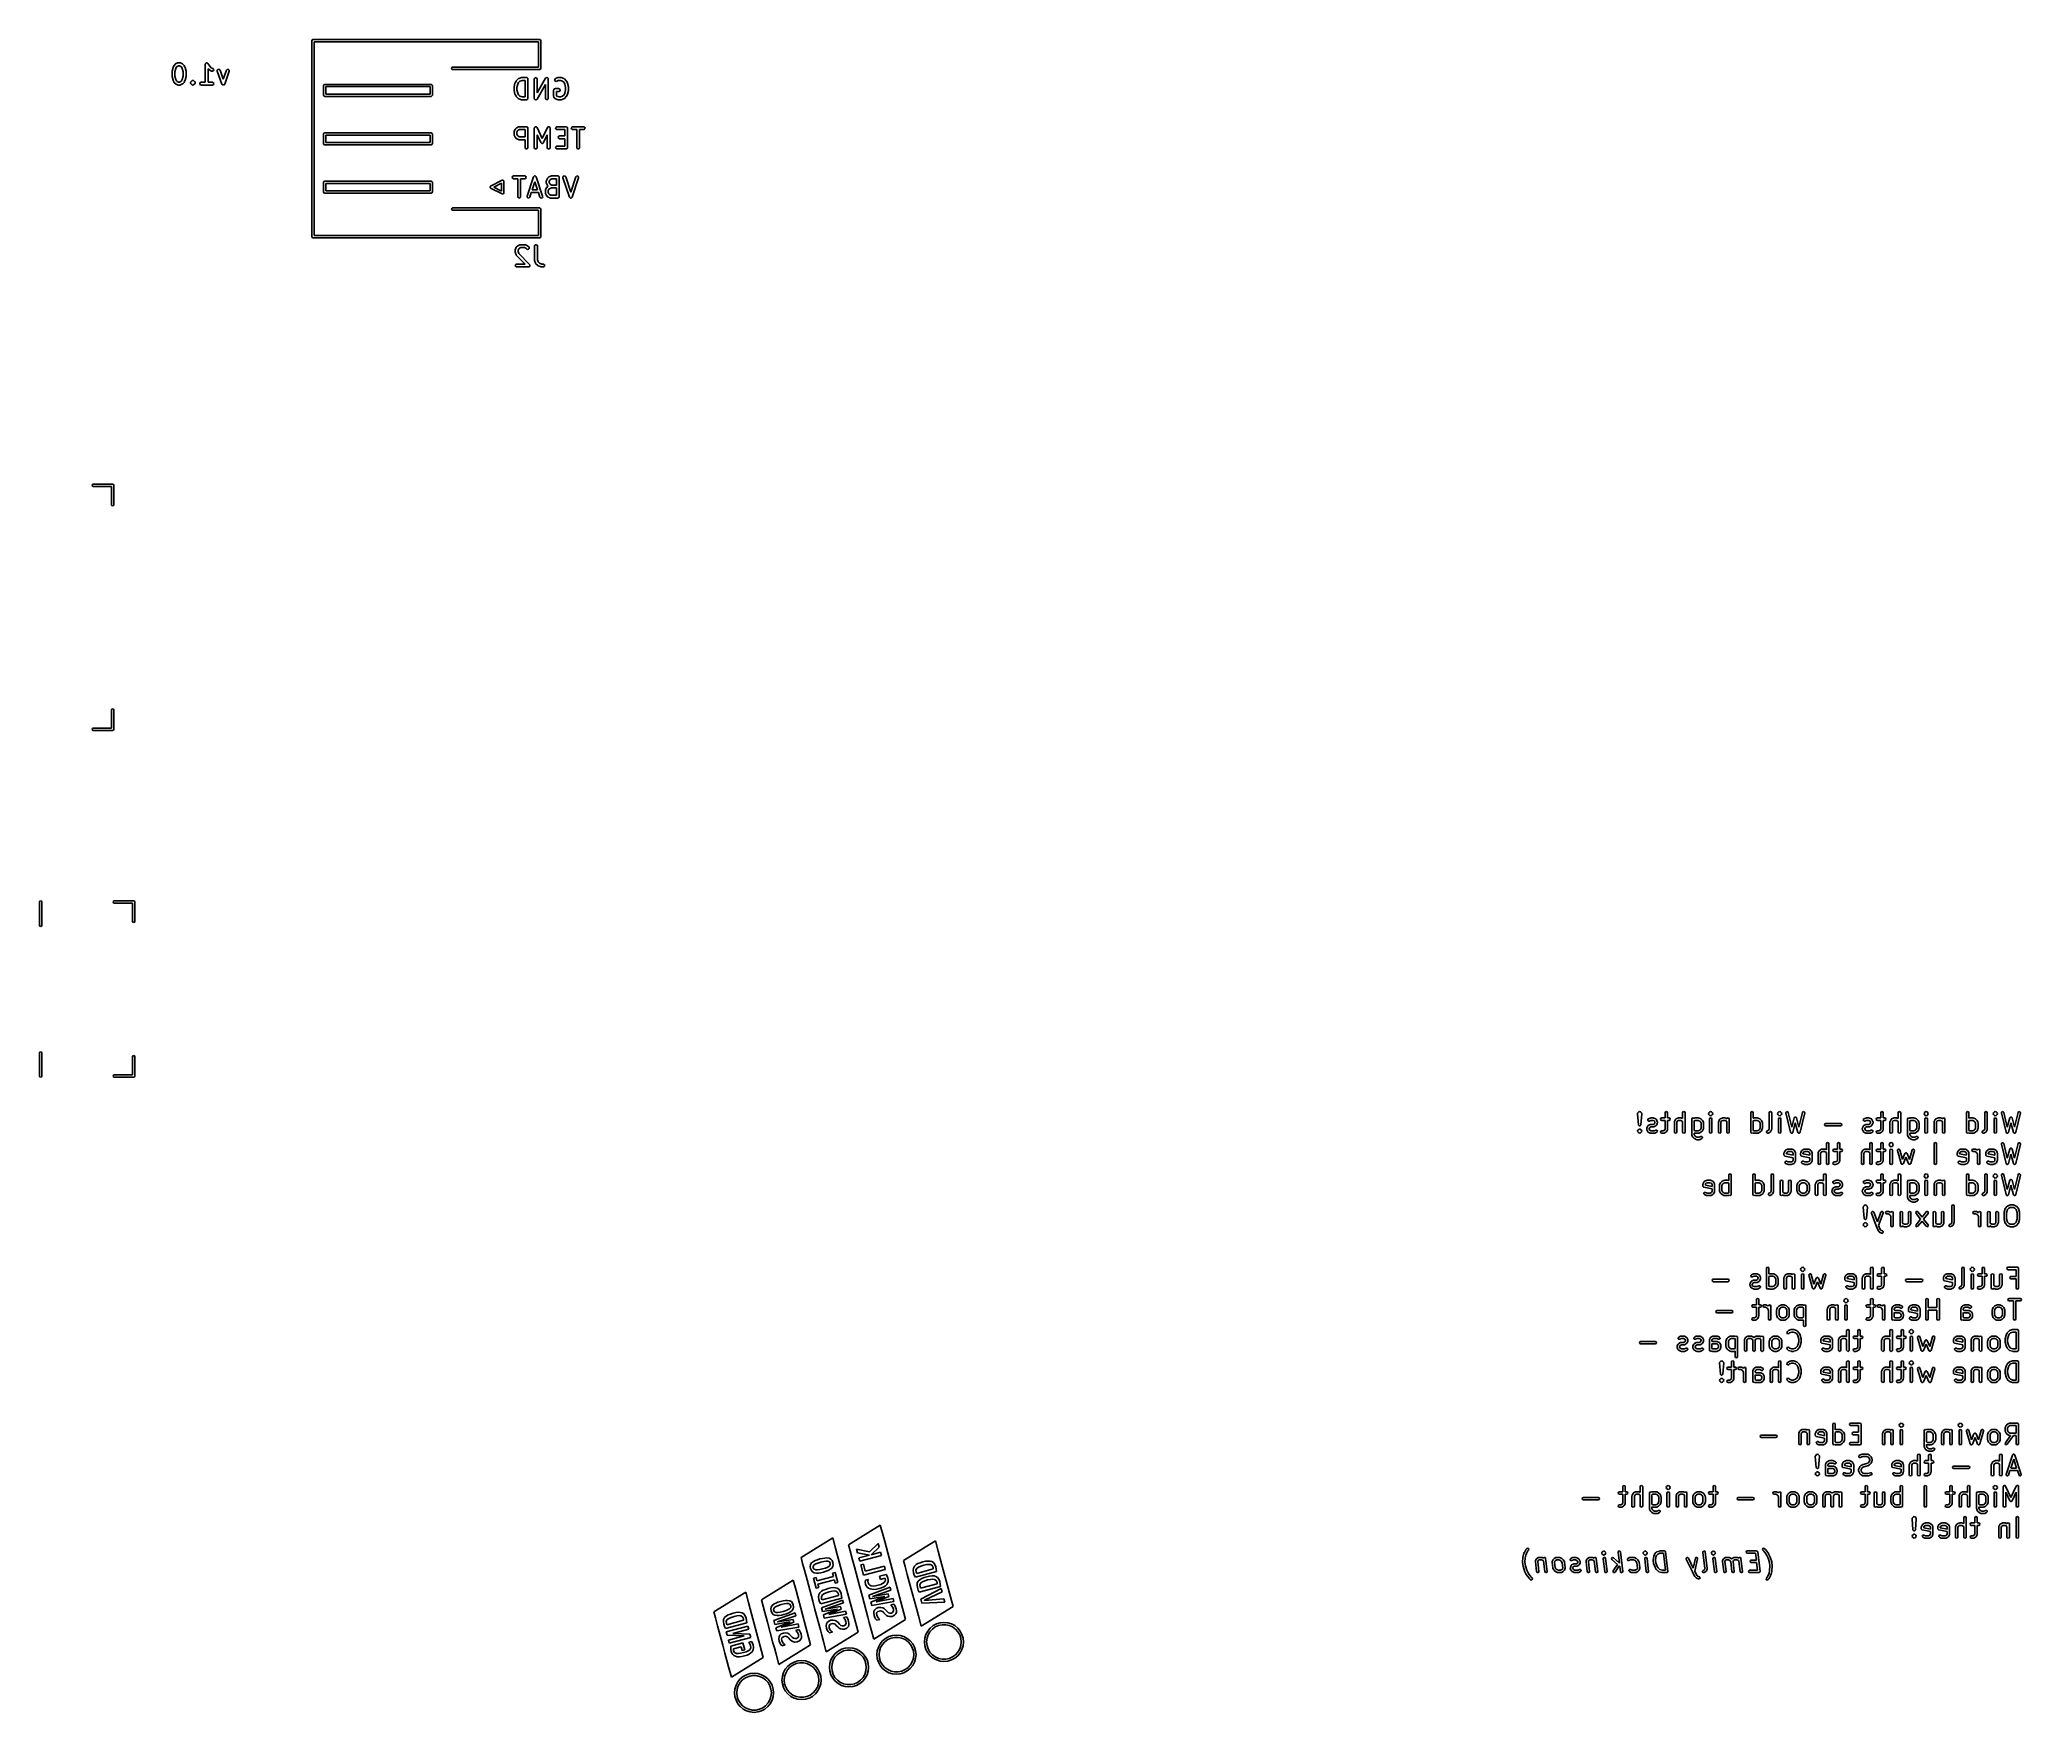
# Model space of a CAD drawing. Extents: x 36 to 138, y -125 to -38.
import ezdxf

# ---------------------------------------------------------------- set-up
doc = ezdxf.new("R2010")
doc.units = 0
doc.layers.add('BLACK', color=7, linetype='CONTINUOUS')

msp = doc.modelspace()

# ---------------------------------------------------------------- linework, layer by layer
at = {"layer": 'BLACK', "linetype": 'CONTINUOUS'}
for p, q in [((49.706, -38.374), (49.7236, -38.3316)), ((49.706, -43.434), (49.706, -38.374)), ((49.7236, -38.3316), (49.766, -38.314)), ((49.766, -38.314), (61.486, -38.314)), ((61.426, -38.434), (49.826, -38.434)), ((49.826, -38.434), (49.826, -43.434)), ((61.426, -39.734), (61.426, -38.434)), ((61.486, -38.314), (61.5284, -38.3316)), ((61.5284, -38.3316), (61.546, -38.374)), ((61.546, -38.374), (61.546, -39.794)), ((42.4883, -39.9496), (42.5359, -39.7591)), ((42.5359, -39.7591), (42.5412, -39.7473)), ((42.5412, -39.7473), (42.5416, -39.7438)), ((42.5416, -39.7438), (42.5892, -39.6485)), ((42.5892, -39.6485), (42.6026, -39.6305)), ((42.6026, -39.6305), (42.6033, -39.629)), ((42.6033, -39.629), (42.6509, -39.5814)), ((42.6794, -39.8035), (42.636, -39.977)), ((42.6509, -39.5814), (42.6692, -39.5685)), ((42.6692, -39.5685), (42.6704, -39.5674)), ((42.6704, -39.5674), (42.7656, -39.5197)), ((42.7179, -39.7265), (42.6794, -39.8035)), ((42.7483, -39.6961), (42.7179, -39.7265)), ((42.8168, -39.6618), (42.7483, -39.6961)), ((42.7656, -39.5197), (42.7906, -39.5123)), ((42.7906, -39.5123), (42.7949, -39.5134)), ((42.7949, -39.5134), (42.7991, -39.5118)), ((42.7991, -39.5118), (42.8944, -39.5118)), ((42.8767, -39.6618), (42.8168, -39.6618)), ((42.9452, -39.6961), (42.8767, -39.6618)), ((42.8944, -39.5118), (42.92, -39.5163)), ((42.92, -39.5163), (42.9235, -39.5192)), ((42.9235, -39.5192), (42.9279, -39.5197)), ((42.9279, -39.5197), (43.0232, -39.5674)), ((42.9756, -39.7265), (42.9452, -39.6961)), ((43.0141, -39.8035), (42.9756, -39.7265)), ((43.0575, -39.977), (43.0141, -39.8035)), ((43.0232, -39.5674), (43.0412, -39.5807)), ((43.0412, -39.5807), (43.0427, -39.5814)), ((43.0427, -39.5814), (43.0903, -39.629)), ((43.0903, -39.629), (43.1031, -39.6474)), ((43.1031, -39.6474), (43.1043, -39.6485)), ((43.1043, -39.6485), (43.1519, -39.7438)), ((43.1519, -39.7438), (43.1556, -39.7562)), ((43.1556, -39.7562), (43.1576, -39.7591)), ((43.1576, -39.7591), (43.2052, -39.9496)), ((44.2003, -39.5868), (44.2049, -39.5612)), ((44.2003, -40.5118), (44.2003, -39.5868)), ((44.2049, -39.5612), (44.2076, -39.5579)), ((44.2076, -39.5579), (44.2081, -39.5536)), ((44.2081, -39.5536), (44.2238, -39.5385)), ((44.2238, -39.5385), (44.2378, -39.5219)), ((44.2378, -39.5219), (44.2421, -39.5211)), ((44.2421, -39.5211), (44.2452, -39.5181)), ((44.2452, -39.5181), (44.2669, -39.5167)), ((44.2669, -39.5167), (44.2884, -39.513)), ((44.2884, -39.513), (44.2921, -39.5151)), ((44.2921, -39.5151), (44.2964, -39.5148)), ((44.2964, -39.5148), (44.3139, -39.5277)), ((44.3139, -39.5277), (44.3328, -39.5386)), ((44.3328, -39.5386), (44.3343, -39.5427)), ((44.3343, -39.5427), (44.3377, -39.5452)), ((44.3377, -39.5452), (44.4289, -39.6819)), ((44.4128, -39.8779), (44.3503, -39.8155)), ((44.3503, -39.8155), (44.3503, -40.5118)), ((44.4143, -39.8786), (44.4128, -39.8779)), ((44.4323, -39.892), (44.4143, -39.8786)), ((44.4289, -39.6819), (44.5102, -39.7633)), ((44.5275, -39.9396), (44.4323, -39.892)), ((44.5102, -39.7633), (44.5946, -39.8055)), ((44.5785, -39.9455), (44.5275, -39.9396)), ((44.6213, -39.9172), (44.5785, -39.9455)), ((44.5946, -39.8055), (44.6155, -39.821)), ((44.6155, -39.821), (44.6359, -39.868)), ((44.6359, -39.868), (44.6213, -39.9172)), ((44.8194, -39.9197), (44.8372, -39.8716)), ((44.8237, -39.9454), (44.8194, -39.9197)), ((44.8372, -39.8716), (44.8818, -39.8462)), ((44.8818, -39.8462), (44.9323, -39.8554)), ((44.9323, -39.8554), (44.965, -39.8949)), ((44.965, -39.8949), (45.1325, -40.3638)), ((45.1325, -40.3638), (45.2999, -39.8949)), ((45.2999, -39.8949), (45.3128, -39.8723)), ((45.3128, -39.8723), (45.3571, -39.8464)), ((45.3571, -39.8464), (45.4077, -39.855)), ((45.4077, -39.855), (45.4409, -39.8941)), ((45.4409, -39.8941), (45.4412, -39.9454)), ((56.926, -39.794), (56.9436, -39.7516)), ((56.9436, -39.8364), (56.926, -39.794)), ((56.9436, -39.7516), (56.986, -39.734)), ((56.986, -39.854), (56.9436, -39.8364)), ((56.986, -39.734), (61.426, -39.734)), ((61.486, -39.854), (56.986, -39.854)), ((61.5284, -39.8364), (61.486, -39.854)), ((61.546, -39.794), (61.5284, -39.8364)), ((42.486, -39.9678), (42.4886, -39.953)), ((42.486, -40.2059), (42.486, -39.9678)), ((42.4872, -40.2091), (42.486, -40.2059)), ((42.4883, -40.2241), (42.4872, -40.2091)), ((42.4886, -39.953), (42.4883, -39.9496)), ((42.5359, -40.4145), (42.4883, -40.2241)), ((42.5379, -40.4175), (42.5359, -40.4145)), ((42.5416, -40.4299), (42.5379, -40.4175)), ((42.5892, -40.5251), (42.5416, -40.4299)), ((42.5904, -40.5262), (42.5892, -40.5251)), ((42.6033, -40.5446), (42.5904, -40.5262)), ((42.6509, -40.5922), (42.6033, -40.5446)), ((42.636, -39.977), (42.636, -40.1966)), ((42.636, -40.1966), (42.6794, -40.3702)), ((42.6524, -40.5929), (42.6509, -40.5922)), ((42.6704, -40.6063), (42.6524, -40.5929)), ((42.7656, -40.6539), (42.6704, -40.6063)), ((42.6794, -40.3702), (42.7179, -40.4472)), ((42.7179, -40.4472), (42.7483, -40.4776)), ((42.7483, -40.4776), (42.8168, -40.5118)), ((42.7701, -40.6544), (42.7656, -40.6539)), ((42.7735, -40.6573), (42.7701, -40.6544)), ((42.7991, -40.6618), (42.7735, -40.6573)), ((42.8944, -40.6618), (42.7991, -40.6618)), ((42.8168, -40.5118), (42.8767, -40.5118)), ((42.8767, -40.5118), (42.9452, -40.4776)), ((42.8986, -40.6603), (42.8944, -40.6618)), ((42.903, -40.6613), (42.8986, -40.6603)), ((42.9279, -40.6539), (42.903, -40.6613)), ((43.0232, -40.6063), (42.9279, -40.6539)), ((42.9452, -40.4776), (42.9756, -40.4472)), ((42.9756, -40.4472), (43.0141, -40.3702)), ((43.0141, -40.3702), (43.0575, -40.1966)), ((43.0243, -40.6051), (43.0232, -40.6063)), ((43.0427, -40.5922), (43.0243, -40.6051)), ((43.0903, -40.5446), (43.0427, -40.5922)), ((43.0575, -40.1966), (43.0575, -39.977)), ((43.091, -40.5431), (43.0903, -40.5446)), ((43.1043, -40.5251), (43.091, -40.5431)), ((43.1519, -40.4299), (43.1043, -40.5251)), ((43.1523, -40.4264), (43.1519, -40.4299)), ((43.1576, -40.4145), (43.1523, -40.4264)), ((43.2052, -40.2241), (43.1576, -40.4145)), ((43.2075, -40.2059), (43.2049, -40.2206)), ((43.2049, -40.2206), (43.2052, -40.2241)), ((43.2052, -39.9496), (43.2063, -39.9645)), ((43.2063, -39.9645), (43.2075, -39.9678)), ((43.2075, -39.9678), (43.2075, -40.2059)), ((43.4387, -40.5327), (43.4416, -40.5265)), ((43.4438, -40.5515), (43.4387, -40.5327)), ((43.441, -40.5198), (43.4522, -40.5038)), ((43.4416, -40.5265), (43.441, -40.5198)), ((43.4455, -40.5709), (43.4438, -40.5515)), ((43.4511, -40.579), (43.4455, -40.5709)), ((43.452, -40.5822), (43.4511, -40.579)), ((43.4547, -40.5841), (43.452, -40.5822)), ((43.4522, -40.5038), (43.4604, -40.4862)), ((43.4604, -40.5922), (43.4547, -40.5841)), ((43.4604, -40.4862), (43.508, -40.4385)), ((43.508, -40.6399), (43.4604, -40.5922)), ((43.508, -40.4385), (43.5161, -40.4329)), ((43.5257, -40.6481), (43.508, -40.6399)), ((43.5161, -40.4329), (43.518, -40.4301)), ((43.518, -40.4301), (43.5212, -40.4293)), ((43.5212, -40.4293), (43.5214, -40.4292)), ((43.5214, -40.4292), (43.5235, -40.4266)), ((43.5235, -40.4266), (43.5255, -40.4263)), ((43.5255, -40.4263), (43.5293, -40.4236)), ((43.5416, -40.6593), (43.5257, -40.6481)), ((43.5293, -40.4236), (43.5488, -40.4219)), ((43.5451, -40.659), (43.5416, -40.6593)), ((43.548, -40.6607), (43.5451, -40.659)), ((43.5514, -40.6601), (43.548, -40.6607)), ((43.5488, -40.4219), (43.5676, -40.4169)), ((43.5545, -40.6615), (43.5514, -40.6601)), ((43.5733, -40.6565), (43.5545, -40.6615)), ((43.5676, -40.4169), (43.5707, -40.4183)), ((43.5707, -40.4183), (43.5741, -40.4177)), ((43.5927, -40.6548), (43.5733, -40.6565)), ((43.5741, -40.4177), (43.577, -40.4194)), ((43.577, -40.4194), (43.5805, -40.4191)), ((43.5805, -40.4191), (43.5964, -40.4303)), ((43.5966, -40.6521), (43.5927, -40.6548)), ((43.5964, -40.4303), (43.6141, -40.4385)), ((43.5985, -40.6518), (43.5966, -40.6521)), ((43.6007, -40.6492), (43.5985, -40.6518)), ((43.6008, -40.6491), (43.6007, -40.6492)), ((43.6041, -40.6483), (43.6008, -40.6491)), ((43.606, -40.6455), (43.6041, -40.6483)), ((43.6141, -40.6399), (43.606, -40.6455)), ((43.6141, -40.4385), (43.6617, -40.4862)), ((43.6617, -40.5922), (43.6141, -40.6399)), ((43.6617, -40.4862), (43.6674, -40.4943)), ((43.6699, -40.5746), (43.6617, -40.5922)), ((43.6674, -40.4943), (43.6701, -40.4962)), ((43.6811, -40.5586), (43.6699, -40.5746)), ((43.6701, -40.4962), (43.671, -40.4994)), ((43.671, -40.4994), (43.6766, -40.5075)), ((43.6766, -40.5075), (43.6783, -40.5269)), ((43.6783, -40.5269), (43.6834, -40.5457)), ((43.6834, -40.5457), (43.6805, -40.5519)), ((43.6805, -40.5519), (43.6811, -40.5586)), ((43.9158, -40.5738), (43.9414, -40.5294)), ((43.9247, -40.6243), (43.9158, -40.5738)), ((43.964, -40.6573), (43.9247, -40.6243)), ((43.9414, -40.5294), (43.9896, -40.5118)), ((43.9896, -40.6618), (43.964, -40.6573)), ((43.9896, -40.5118), (44.2003, -40.5118)), ((44.561, -40.6618), (43.9896, -40.6618)), ((44.3503, -40.5118), (44.561, -40.5118)), ((44.561, -40.5118), (44.5867, -40.5163)), ((44.6093, -40.6443), (44.561, -40.6618)), ((44.5867, -40.5163), (44.626, -40.5493)), ((44.6349, -40.5998), (44.6093, -40.6443)), ((44.626, -40.5493), (44.6349, -40.5998)), ((45.0618, -40.612), (44.8237, -39.9454)), ((45.0622, -40.6124), (45.0618, -40.612)), ((45.0622, -40.6129), (45.0622, -40.6124)), ((45.0785, -40.6321), (45.0622, -40.6129)), ((45.0946, -40.6515), (45.0785, -40.6321)), ((45.0951, -40.6516), (45.0946, -40.6515)), ((45.0954, -40.652), (45.0951, -40.6516)), ((45.1203, -40.6562), (45.0954, -40.652)), ((45.1451, -40.6608), (45.1203, -40.6562)), ((45.1455, -40.6605), (45.1451, -40.6608)), ((45.1459, -40.6606), (45.1455, -40.6605)), ((45.1678, -40.6478), (45.1459, -40.6606)), ((45.1896, -40.6354), (45.1678, -40.6478)), ((45.1898, -40.6349), (45.1896, -40.6354)), ((45.1902, -40.6347), (45.1898, -40.6349)), ((45.2031, -40.612), (45.1902, -40.6347)), ((45.4412, -39.9454), (45.2031, -40.612)), ((50.316, -40.684), (50.3336, -40.6416)), ((50.316, -41.184), (50.316, -40.684)), ((50.3336, -40.6416), (50.376, -40.624)), ((50.376, -40.624), (55.876, -40.624)), ((50.436, -40.744), (50.436, -41.124)), ((55.816, -40.744), (50.436, -40.744)), ((55.816, -41.124), (55.816, -40.744)), ((55.876, -40.624), (55.9184, -40.6416)), ((55.9184, -40.6416), (55.936, -40.684)), ((55.936, -40.684), (55.936, -41.184)), ((60.1582, -40.7774), (60.1608, -40.7626)), ((60.1582, -40.9202), (60.1582, -40.7774)), ((60.1593, -40.9235), (60.1582, -40.9202)), ((60.1604, -40.9384), (60.1593, -40.9235)), ((60.1604, -40.7592), (60.208, -40.5687)), ((60.1608, -40.7626), (60.1604, -40.7592)), ((60.208, -41.1289), (60.1604, -40.9384)), ((60.208, -40.5687), (60.2133, -40.5569)), ((60.2133, -40.5569), (60.2137, -40.5534)), ((60.2137, -40.5534), (60.2613, -40.4581)), ((60.2613, -40.4581), (60.2747, -40.4401)), ((60.2747, -40.4401), (60.2754, -40.4386)), ((60.2754, -40.4386), (60.3706, -40.3434)), ((60.3515, -40.6131), (60.3082, -40.7866)), ((60.3082, -40.7866), (60.3082, -40.911)), ((60.3082, -40.911), (60.3515, -41.0845)), ((60.39, -40.5361), (60.3515, -40.6131)), ((60.3706, -40.3434), (60.3919, -40.3285)), ((60.4641, -40.462), (60.39, -40.5361)), ((60.3919, -40.3285), (60.3964, -40.3281)), ((60.3964, -40.3281), (60.3999, -40.3253)), ((60.3999, -40.3253), (60.5428, -40.2777)), ((60.5787, -40.4238), (60.4641, -40.462)), ((60.5428, -40.2777), (60.565, -40.2744)), ((60.565, -40.2744), (60.5665, -40.2738)), ((60.5665, -40.2738), (60.8046, -40.2738)), ((60.7296, -40.4238), (60.5787, -40.4238)), ((60.7296, -41.2738), (60.7296, -40.4238)), ((60.8046, -40.2738), (60.8143, -40.2755)), ((60.8143, -40.2755), (60.8176, -40.275)), ((60.8176, -40.275), (60.8205, -40.2766)), ((60.8205, -40.2766), (60.8302, -40.2783)), ((60.8302, -40.2783), (60.8452, -40.2909)), ((60.8452, -40.2909), (60.862, -40.3006)), ((60.862, -40.3006), (60.8644, -40.307)), ((60.8644, -40.307), (60.8695, -40.3113)), ((60.8695, -40.3113), (60.8729, -40.3305)), ((60.8729, -40.3305), (60.8796, -40.3488)), ((60.8796, -40.3488), (60.8796, -41.3488)), ((61.2058, -40.3488), (61.2103, -40.3232)), ((61.2058, -41.3488), (61.2058, -40.3488)), ((61.2103, -40.3232), (61.2433, -40.2839)), ((61.2433, -40.2839), (61.2938, -40.275)), ((61.2938, -40.275), (61.3382, -40.3006)), ((61.3382, -40.3006), (61.3558, -40.3488)), ((61.7772, -40.6312), (61.3459, -41.386)), ((61.3558, -41.0664), (61.7871, -40.3116)), ((61.3558, -40.3488), (61.3558, -41.0664)), ((61.7772, -41.3488), (61.7772, -40.6312)), ((61.7871, -40.3116), (61.8037, -40.2916)), ((61.8037, -40.2916), (61.8102, -40.2892)), ((61.8102, -40.2892), (61.8147, -40.2839)), ((61.8147, -40.2839), (61.8337, -40.2805)), ((61.8337, -40.2805), (61.8519, -40.2738)), ((61.8519, -40.2738), (61.8584, -40.2762)), ((61.8584, -40.2762), (61.8652, -40.275)), ((61.8652, -40.275), (61.882, -40.2846)), ((61.882, -40.2846), (61.9002, -40.2912)), ((61.9002, -40.2912), (61.9037, -40.2971)), ((61.9037, -40.2971), (61.9097, -40.3006)), ((61.9097, -40.3006), (61.9163, -40.3188)), ((61.9163, -40.3188), (61.926, -40.3355)), ((61.926, -40.3355), (61.9248, -40.3423)), ((61.9248, -40.3423), (61.9272, -40.3488)), ((61.9272, -40.3488), (61.9272, -41.3488)), ((62.2058, -40.9202), (62.2075, -40.9105)), ((62.2058, -41.2536), (62.2058, -40.9202)), ((62.2069, -40.9072), (62.2086, -40.9043)), ((62.2075, -40.9105), (62.2069, -40.9072)), ((62.2086, -40.9043), (62.2103, -40.8946)), ((62.2103, -40.8946), (62.2228, -40.8797)), ((62.2228, -40.8797), (62.2326, -40.8628)), ((62.2326, -40.8628), (62.2389, -40.8605)), ((62.2389, -40.8605), (62.2433, -40.8553)), ((62.2433, -40.8553), (62.2625, -40.8519)), ((62.2565, -40.4178), (62.2596, -40.3666)), ((62.2871, -40.459), (62.2565, -40.4178)), ((62.2596, -40.3666), (62.2949, -40.3294)), ((62.2625, -40.8519), (62.2808, -40.8452)), ((62.2808, -40.8452), (62.4713, -40.8452)), ((62.337, -40.4709), (62.2871, -40.459)), ((62.2949, -40.3294), (62.3901, -40.2817)), ((62.3619, -40.4635), (62.337, -40.4709)), ((62.4413, -40.4238), (62.3619, -40.4635)), ((62.3901, -40.2817), (62.4151, -40.2743)), ((62.4151, -40.2743), (62.4194, -40.2754)), ((62.4194, -40.2754), (62.4236, -40.2738)), ((62.4236, -40.2738), (62.5665, -40.2738)), ((62.5543, -40.4238), (62.4413, -40.4238)), ((62.4713, -40.8452), (62.4969, -40.8498)), ((62.4969, -40.8498), (62.5362, -40.8827)), ((62.5451, -40.9333), (62.5195, -40.9777)), ((62.5362, -40.8827), (62.5451, -40.9333)), ((62.6688, -40.462), (62.5543, -40.4238)), ((62.5665, -40.2738), (62.5886, -40.2777)), ((62.5886, -40.2777), (62.5902, -40.2777)), ((62.5902, -40.2777), (62.7331, -40.3253)), ((62.7429, -40.5361), (62.6688, -40.462)), ((62.7331, -40.3253), (62.756, -40.3377)), ((62.7814, -40.6131), (62.7429, -40.5361)), ((62.756, -40.3377), (62.7583, -40.3415)), ((62.7583, -40.3415), (62.7624, -40.3434)), ((62.7624, -40.3434), (62.8576, -40.4386)), ((62.8248, -40.7866), (62.7814, -40.6131)), ((62.7814, -41.0845), (62.8248, -40.911)), ((62.8248, -40.911), (62.8248, -40.7866)), ((62.8576, -40.4386), (62.8705, -40.457)), ((62.8705, -40.457), (62.8717, -40.4581)), ((62.8717, -40.4581), (62.9193, -40.5534)), ((62.9193, -40.5534), (62.923, -40.5658)), ((62.923, -40.5658), (62.925, -40.5687)), ((62.925, -40.5687), (62.9726, -40.7592)), ((62.9726, -40.9384), (62.925, -41.1289)), ((62.9748, -40.9202), (62.9722, -40.935)), ((62.9722, -40.935), (62.9726, -40.9384)), ((62.9726, -40.7592), (62.9736, -40.7741)), ((62.9736, -40.7741), (62.9748, -40.7774)), ((62.9748, -40.7774), (62.9748, -40.9202)), ((50.3336, -41.2264), (50.316, -41.184)), ((50.376, -41.244), (50.3336, -41.2264)), ((55.876, -41.244), (50.376, -41.244)), ((50.436, -41.124), (55.816, -41.124)), ((55.9184, -41.2264), (55.876, -41.244)), ((55.936, -41.184), (55.9184, -41.2264)), ((60.21, -41.1319), (60.208, -41.1289)), ((60.2137, -41.1443), (60.21, -41.1319)), ((60.2613, -41.2395), (60.2137, -41.1443)), ((60.2625, -41.2406), (60.2613, -41.2395)), ((60.2754, -41.259), (60.2625, -41.2406)), ((60.3706, -41.3542), (60.2754, -41.259)), ((60.3515, -41.0845), (60.39, -41.1615)), ((60.3747, -41.3561), (60.3706, -41.3542)), ((60.377, -41.3599), (60.3747, -41.3561)), ((60.3999, -41.3724), (60.377, -41.3599)), ((60.39, -41.1615), (60.4641, -41.2356)), ((60.5428, -41.42), (60.3999, -41.3724)), ((60.4641, -41.2356), (60.5787, -41.2738)), ((60.5444, -41.4199), (60.5428, -41.42)), ((60.5665, -41.4238), (60.5444, -41.4199)), ((60.8046, -41.4238), (60.5665, -41.4238)), ((60.5787, -41.2738), (60.7296, -41.2738)), ((60.8229, -41.4172), (60.8046, -41.4238)), ((60.8421, -41.4138), (60.8229, -41.4172)), ((60.8464, -41.4086), (60.8421, -41.4138)), ((60.8528, -41.4063), (60.8464, -41.4086)), ((60.8625, -41.3894), (60.8528, -41.4063)), ((60.8751, -41.3745), (60.8625, -41.3894)), ((60.8768, -41.3647), (60.8751, -41.3745)), ((60.8784, -41.3618), (60.8768, -41.3647)), ((60.8796, -41.3488), (60.8779, -41.3586)), ((60.8779, -41.3586), (60.8784, -41.3618)), ((61.2081, -41.3553), (61.2058, -41.3488)), ((61.207, -41.3622), (61.2081, -41.3553)), ((61.2167, -41.3789), (61.207, -41.3622)), ((61.2233, -41.397), (61.2167, -41.3789)), ((61.2293, -41.4005), (61.2233, -41.397)), ((61.2328, -41.4065), (61.2293, -41.4005)), ((61.251, -41.413), (61.2328, -41.4065)), ((61.2678, -41.4227), (61.251, -41.413)), ((61.2746, -41.4215), (61.2678, -41.4227)), ((61.2811, -41.4238), (61.2746, -41.4215)), ((61.2992, -41.4171), (61.2811, -41.4238)), ((61.3183, -41.4138), (61.2992, -41.4171)), ((61.3227, -41.4085), (61.3183, -41.4138)), ((61.3292, -41.4061), (61.3227, -41.4085)), ((61.3459, -41.386), (61.3292, -41.4061)), ((61.7948, -41.397), (61.7772, -41.3488)), ((61.8392, -41.4227), (61.7948, -41.397)), ((61.8897, -41.4138), (61.8392, -41.4227)), ((61.9227, -41.3745), (61.8897, -41.4138)), ((61.9272, -41.3488), (61.9227, -41.3745)), ((62.2114, -41.269), (62.2058, -41.2536)), ((62.2128, -41.2853), (62.2114, -41.269)), ((62.2222, -41.2987), (62.2128, -41.2853)), ((62.2233, -41.3018), (62.2222, -41.2987)), ((62.2251, -41.3028), (62.2233, -41.3018)), ((62.2277, -41.3066), (62.2251, -41.3028)), ((62.2754, -41.3542), (62.2277, -41.3066)), ((62.2794, -41.3561), (62.2754, -41.3542)), ((62.2818, -41.3599), (62.2794, -41.3561)), ((62.3047, -41.3724), (62.2818, -41.3599)), ((62.4475, -41.42), (62.3047, -41.3724)), ((62.4713, -40.9952), (62.3558, -40.9952)), ((62.3558, -40.9952), (62.3558, -41.2225)), ((62.3558, -41.2225), (62.3689, -41.2356)), ((62.3689, -41.2356), (62.4834, -41.2738)), ((62.4492, -41.4199), (62.4475, -41.42)), ((62.4713, -41.4238), (62.4492, -41.4199)), ((62.5195, -40.9777), (62.4713, -40.9952)), ((62.5665, -41.4238), (62.4713, -41.4238)), ((62.4834, -41.2738), (62.5543, -41.2738)), ((62.5543, -41.2738), (62.6688, -41.2356)), ((62.568, -41.4233), (62.5665, -41.4238)), ((62.5902, -41.42), (62.568, -41.4233)), ((62.7331, -41.3724), (62.5902, -41.42)), ((62.6688, -41.2356), (62.7429, -41.1615)), ((62.7366, -41.3696), (62.7331, -41.3724)), ((62.741, -41.3692), (62.7366, -41.3696)), ((62.7624, -41.3542), (62.741, -41.3692)), ((62.7429, -41.1615), (62.7814, -41.0845)), ((62.8576, -41.259), (62.7624, -41.3542)), ((62.8583, -41.2575), (62.8576, -41.259)), ((62.8717, -41.2395), (62.8583, -41.2575)), ((62.9193, -41.1443), (62.8717, -41.2395)), ((62.9197, -41.1407), (62.9193, -41.1443)), ((62.925, -41.1289), (62.9197, -41.1407)), ((60.1661, -43.0458), (60.2137, -42.9505)), ((60.2137, -42.9505), (60.2271, -42.9325)), ((60.2271, -42.9325), (60.2277, -42.931)), ((60.2277, -42.931), (60.2754, -42.8834)), ((60.2754, -42.8834), (60.2937, -42.8705)), ((60.2937, -42.8705), (60.2949, -42.8694)), ((60.2949, -42.8694), (60.3901, -42.8217)), ((60.3728, -42.9981), (60.3424, -43.0285)), ((60.4413, -42.9638), (60.3728, -42.9981)), ((60.3901, -42.8217), (60.4151, -42.8143)), ((60.4151, -42.8143), (60.4194, -42.8154)), ((60.4194, -42.8154), (60.4236, -42.8138)), ((60.4236, -42.8138), (60.8046, -42.8138)), ((60.7296, -42.9638), (60.4413, -42.9638)), ((60.7296, -43.3376), (60.7296, -42.9638)), ((60.8046, -42.8138), (60.8143, -42.8155)), ((60.8143, -42.8155), (60.8176, -42.815)), ((60.8176, -42.815), (60.8205, -42.8166)), ((60.8205, -42.8166), (60.8302, -42.8183)), ((60.8302, -42.8183), (60.8452, -42.8309)), ((60.8452, -42.8309), (60.862, -42.8406)), ((60.862, -42.8406), (60.8644, -42.847)), ((60.8644, -42.847), (60.8695, -42.8513)), ((60.8695, -42.8513), (60.8729, -42.8705)), ((60.8729, -42.8705), (60.8796, -42.8888)), ((60.8796, -42.8888), (60.8796, -43.8888)), ((61.2058, -42.8888), (61.2103, -42.8632)), ((61.2058, -43.8888), (61.2058, -42.8888)), ((61.2103, -42.8632), (61.2167, -42.8555)), ((61.2167, -42.8555), (61.2193, -42.8458)), ((61.2193, -42.8458), (61.2327, -42.8364)), ((61.2327, -42.8364), (61.2433, -42.8239)), ((61.2433, -42.8239), (61.2531, -42.8221)), ((61.2531, -42.8221), (61.2613, -42.8164)), ((61.2613, -42.8164), (61.2777, -42.8178)), ((61.2777, -42.8178), (61.2938, -42.815)), ((61.2938, -42.815), (61.3025, -42.82)), ((61.3025, -42.82), (61.3125, -42.8208)), ((61.3125, -42.8208), (61.324, -42.8324)), ((61.324, -42.8324), (61.3382, -42.8406)), ((61.3382, -42.8406), (61.3417, -42.85)), ((61.3417, -42.85), (61.3487, -42.8571)), ((61.3487, -42.8571), (61.6141, -43.4258)), ((61.6141, -43.4258), (61.8795, -42.8571)), ((61.8795, -42.8571), (61.8944, -42.8358)), ((61.8944, -42.8358), (61.9035, -42.8315)), ((61.9035, -42.8315), (61.9099, -42.8239)), ((61.9099, -42.8239), (61.9261, -42.821)), ((61.9261, -42.821), (61.9409, -42.8141)), ((61.9409, -42.8141), (61.9506, -42.8167)), ((61.9506, -42.8167), (61.9605, -42.815)), ((61.9605, -42.815), (61.9747, -42.8231)), ((61.9747, -42.8231), (61.9905, -42.8274)), ((61.9905, -42.8274), (61.9962, -42.8356)), ((61.9962, -42.8356), (62.0049, -42.8406)), ((62.0049, -42.8406), (62.0105, -42.856)), ((62.0105, -42.856), (62.0199, -42.8694)), ((62.0199, -42.8694), (62.019, -42.8794)), ((62.019, -42.8794), (62.0224, -42.8888)), ((62.0224, -42.8888), (62.0224, -43.8888)), ((62.3022, -42.8758), (62.3278, -42.8314)), ((62.3111, -42.9263), (62.3022, -42.8758)), ((62.3504, -42.9593), (62.3111, -42.9263)), ((62.3278, -42.8314), (62.376, -42.8138)), ((62.376, -42.9638), (62.3504, -42.9593)), ((62.376, -42.8138), (62.8522, -42.8138)), ((62.7772, -42.9638), (62.376, -42.9638)), ((62.7772, -43.29), (62.7772, -42.9638)), ((62.8522, -42.8138), (62.8619, -42.8155)), ((62.8619, -42.8155), (62.8652, -42.815)), ((62.8652, -42.815), (62.8681, -42.8166)), ((62.8681, -42.8166), (62.8779, -42.8183)), ((62.8779, -42.8183), (62.8928, -42.8309)), ((62.8928, -42.8309), (62.9097, -42.8406)), ((62.9097, -42.8406), (62.912, -42.847)), ((62.912, -42.847), (62.9172, -42.8513)), ((62.9172, -42.8513), (62.9205, -42.8705)), ((62.9205, -42.8705), (62.9272, -42.8888)), ((62.9272, -42.8888), (62.9272, -43.8888)), ((63.1117, -42.8758), (63.1373, -42.8314)), ((63.1206, -42.9263), (63.1117, -42.8758)), ((63.1599, -42.9593), (63.1206, -42.9263)), ((63.1373, -42.8314), (63.1855, -42.8138)), ((63.1855, -42.9638), (63.1599, -42.9593)), ((63.1855, -42.8138), (63.757, -42.8138)), ((63.3963, -42.9638), (63.1855, -42.9638)), ((63.3963, -43.8888), (63.3963, -42.9638)), ((63.757, -42.9638), (63.5463, -42.9638)), ((63.5463, -42.9638), (63.5463, -43.8888)), ((63.757, -42.8138), (63.7826, -42.8183)), ((63.8052, -42.9463), (63.757, -42.9638)), ((63.7826, -42.8183), (63.8219, -42.8513)), ((63.8308, -42.9018), (63.8052, -42.9463)), ((63.8219, -42.8513), (63.8308, -42.9018)), ((49.706, -48.494), (49.706, -43.434)), ((49.826, -43.434), (49.826, -43.434)), ((49.826, -43.434), (49.826, -48.434)), ((50.316, -43.184), (50.3336, -43.1416)), ((50.316, -43.684), (50.316, -43.184)), ((50.3336, -43.7264), (50.316, -43.684)), ((50.3336, -43.1416), (50.376, -43.124)), ((50.376, -43.744), (50.3336, -43.7264)), ((50.376, -43.124), (55.876, -43.124)), ((55.876, -43.744), (50.376, -43.744)), ((50.436, -43.244), (50.436, -43.624)), ((55.816, -43.244), (50.436, -43.244)), ((50.436, -43.624), (55.816, -43.624)), ((55.816, -43.624), (55.816, -43.244)), ((55.876, -43.124), (55.9184, -43.1416)), ((55.9184, -43.7264), (55.876, -43.744)), ((55.9184, -43.1416), (55.936, -43.184)), ((55.936, -43.684), (55.9184, -43.7264)), ((55.936, -43.184), (55.936, -43.684)), ((60.1582, -43.0793), (60.1627, -43.0536)), ((60.1582, -43.2222), (60.1582, -43.0793)), ((60.1597, -43.2264), (60.1582, -43.2222)), ((60.1587, -43.2307), (60.1597, -43.2264)), ((60.1661, -43.2557), (60.1587, -43.2307)), ((60.1627, -43.0536), (60.1656, -43.0502)), ((60.1656, -43.0502), (60.1661, -43.0458)), ((60.2137, -43.3509), (60.1661, -43.2557)), ((60.2149, -43.3521), (60.2137, -43.3509)), ((60.2277, -43.3704), (60.2149, -43.3521)), ((60.2754, -43.418), (60.2277, -43.3704)), ((60.2768, -43.4187), (60.2754, -43.418)), ((60.2949, -43.4321), (60.2768, -43.4187)), ((60.3901, -43.4797), (60.2949, -43.4321)), ((60.3424, -43.0285), (60.3082, -43.097)), ((60.3082, -43.097), (60.3082, -43.2044)), ((60.3082, -43.2044), (60.3424, -43.273)), ((60.3424, -43.273), (60.3728, -43.3034)), ((60.3728, -43.3034), (60.4413, -43.3376)), ((60.3945, -43.4802), (60.3901, -43.4797)), ((60.398, -43.4831), (60.3945, -43.4802)), ((60.4236, -43.4876), (60.398, -43.4831)), ((60.7296, -43.4876), (60.4236, -43.4876)), ((60.4413, -43.3376), (60.7296, -43.3376)), ((60.7296, -43.8888), (60.7296, -43.4876)), ((60.7471, -43.937), (60.7296, -43.8888)), ((60.7916, -43.9627), (60.7471, -43.937)), ((60.8421, -43.9538), (60.7916, -43.9627)), ((60.8751, -43.9145), (60.8421, -43.9538)), ((60.8796, -43.8888), (60.8751, -43.9145)), ((61.2233, -43.937), (61.2058, -43.8888)), ((61.2678, -43.9627), (61.2233, -43.937)), ((61.3183, -43.9538), (61.2678, -43.9627)), ((61.3513, -43.9145), (61.3183, -43.9538)), ((61.3558, -43.8888), (61.3513, -43.9145)), ((61.5461, -43.6348), (61.3558, -43.2269)), ((61.3558, -43.2269), (61.3558, -43.8888)), ((61.5599, -43.6486), (61.5461, -43.6348)), ((61.5711, -43.6645), (61.5599, -43.6486)), ((61.5776, -43.6663), (61.5711, -43.6645)), ((61.5824, -43.6711), (61.5776, -43.6663)), ((61.6018, -43.6728), (61.5824, -43.6711)), ((61.6206, -43.6778), (61.6018, -43.6728)), ((61.6268, -43.675), (61.6206, -43.6778)), ((61.6335, -43.6755), (61.6268, -43.675)), ((61.6495, -43.6644), (61.6335, -43.6755)), ((61.6671, -43.6562), (61.6495, -43.6644)), ((61.6728, -43.648), (61.6671, -43.6562)), ((61.6756, -43.6461), (61.6728, -43.648)), ((61.6764, -43.6429), (61.6756, -43.6461)), ((61.6821, -43.6348), (61.6764, -43.6429)), ((61.8724, -43.2269), (61.6821, -43.6348)), ((61.8724, -43.8888), (61.8724, -43.2269)), ((61.89, -43.937), (61.8724, -43.8888)), ((61.9344, -43.9627), (61.89, -43.937)), ((61.9849, -43.9538), (61.9344, -43.9627)), ((62.0179, -43.9145), (61.9849, -43.9538)), ((62.0224, -43.8888), (62.0179, -43.9145)), ((62.3022, -43.8758), (62.3278, -43.8314)), ((62.3111, -43.9263), (62.3022, -43.8758)), ((62.3504, -43.9593), (62.3111, -43.9263)), ((62.3278, -43.8314), (62.376, -43.8138)), ((62.376, -43.9638), (62.3504, -43.9593)), ((62.376, -43.8138), (62.7772, -43.8138)), ((62.8522, -43.9638), (62.376, -43.9638)), ((62.445, -43.352), (62.4707, -43.3076)), ((62.4539, -43.4025), (62.445, -43.352)), ((62.4932, -43.4355), (62.4539, -43.4025)), ((62.4707, -43.3076), (62.5189, -43.29)), ((62.5189, -43.44), (62.4932, -43.4355)), ((62.5189, -43.29), (62.7772, -43.29)), ((62.7772, -43.44), (62.5189, -43.44)), ((62.7772, -43.8138), (62.7772, -43.44)), ((62.8705, -43.9572), (62.8522, -43.9638)), ((62.8897, -43.9538), (62.8705, -43.9572)), ((62.8941, -43.9486), (62.8897, -43.9538)), ((62.9004, -43.9463), (62.8941, -43.9486)), ((62.9102, -43.9294), (62.9004, -43.9463)), ((62.9227, -43.9145), (62.9102, -43.9294)), ((62.9244, -43.9047), (62.9227, -43.9145)), ((62.9261, -43.9018), (62.9244, -43.9047)), ((62.9272, -43.8888), (62.9255, -43.8986)), ((62.9255, -43.8986), (62.9261, -43.9018)), ((63.4138, -43.937), (63.3963, -43.8888)), ((63.4582, -43.9627), (63.4138, -43.937)), ((63.5088, -43.9538), (63.4582, -43.9627)), ((63.5417, -43.9145), (63.5088, -43.9538)), ((63.5463, -43.8888), (63.5417, -43.9145)), ((50.316, -45.684), (50.3336, -45.6416)), ((50.316, -46.184), (50.316, -45.684)), ((50.3336, -45.6416), (50.376, -45.624)), ((50.376, -45.624), (55.876, -45.624)), ((50.436, -45.744), (50.436, -46.124)), ((55.816, -45.744), (50.436, -45.744)), ((55.816, -46.124), (55.816, -45.744)), ((55.876, -45.624), (55.9184, -45.6416)), ((55.9184, -45.6416), (55.936, -45.684)), ((55.936, -45.684), (55.936, -46.184)), ((58.9191, -45.915), (58.922, -45.9116)), ((58.9204, -45.934), (58.9191, -45.915)), ((58.9191, -45.953), (58.9204, -45.934)), ((58.922, -45.9564), (58.9191, -45.953)), ((58.922, -45.9116), (58.9223, -45.9072)), ((58.9223, -45.9608), (58.922, -45.9564)), ((58.9223, -45.9072), (58.9367, -45.8947)), ((58.9367, -45.9733), (58.9223, -45.9608)), ((58.9367, -45.8947), (58.9492, -45.8803)), ((58.9492, -45.9877), (58.9367, -45.9733)), ((58.9492, -45.8803), (59.5492, -45.5803)), ((59.5492, -46.2877), (58.9492, -45.9877)), ((59.516, -45.7311), (59.1102, -45.934)), ((59.1102, -45.934), (59.516, -46.1369)), ((59.516, -46.1369), (59.516, -45.7311)), ((59.5492, -45.5803), (59.5631, -45.5793)), ((59.5631, -45.5793), (59.576, -45.574)), ((59.576, -45.574), (59.5851, -45.5778)), ((59.5851, -45.5778), (59.595, -45.5771)), ((59.595, -45.5771), (59.6055, -45.5862)), ((59.6055, -45.5862), (59.6184, -45.5916)), ((59.6184, -45.5916), (59.6222, -45.6007)), ((59.6222, -45.6007), (59.6297, -45.6072)), ((59.6297, -45.6072), (59.6307, -45.6211)), ((59.6307, -45.6211), (59.636, -45.634)), ((59.636, -45.634), (59.636, -46.234)), ((60.0641, -45.4158), (60.0897, -45.3714)), ((60.073, -45.4663), (60.0641, -45.4158)), ((60.1123, -45.4993), (60.073, -45.4663)), ((60.0897, -45.3714), (60.1379, -45.3538)), ((60.1379, -45.5038), (60.1123, -45.4993)), ((60.1379, -45.3538), (60.7094, -45.3538)), ((60.3486, -45.5038), (60.1379, -45.5038)), ((60.3486, -46.4288), (60.3486, -45.5038)), ((60.7094, -45.5038), (60.4986, -45.5038)), ((60.4986, -45.5038), (60.4986, -46.4288)), ((60.7094, -45.3538), (60.735, -45.3583)), ((60.7576, -45.4863), (60.7094, -45.5038)), ((60.735, -45.3583), (60.7743, -45.3913)), ((60.7832, -45.4418), (60.7576, -45.4863)), ((60.7743, -45.3913), (60.7832, -45.4418)), ((60.8287, -46.4051), (61.162, -45.4051)), ((61.2332, -45.666), (61.0991, -46.0681)), ((61.0991, -46.0681), (61.3672, -46.0681)), ((61.162, -45.4051), (61.1744, -45.3822)), ((61.1744, -45.3822), (61.1763, -45.3811)), ((61.1763, -45.3811), (61.177, -45.3791)), ((61.177, -45.3791), (61.1979, -45.3678)), ((61.1979, -45.3678), (61.2181, -45.3553)), ((61.2181, -45.3553), (61.2203, -45.3557)), ((61.2203, -45.3557), (61.2222, -45.3546)), ((61.2222, -45.3546), (61.2454, -45.3594)), ((61.3672, -46.0681), (61.2332, -45.666)), ((61.2454, -45.3594), (61.2689, -45.3629)), ((61.2689, -45.3629), (61.2703, -45.3645)), ((61.2703, -45.3645), (61.2724, -45.3649)), ((61.2724, -45.3649), (61.2872, -45.3835)), ((61.2872, -45.3835), (61.3029, -45.4013)), ((61.3029, -45.4013), (61.303, -45.4034)), ((61.303, -45.4034), (61.3043, -45.4051)), ((61.3043, -45.4051), (61.6376, -46.4051)), ((61.7772, -46.0955), (61.7817, -46.0698)), ((61.7817, -46.0698), (61.7846, -46.0664)), ((61.7846, -46.0664), (61.7851, -46.0619)), ((61.7851, -46.0619), (61.8327, -45.9667)), ((61.8248, -45.6193), (61.8293, -45.5936)), ((61.8248, -45.7145), (61.8248, -45.6193)), ((61.8264, -45.7187), (61.8248, -45.7145)), ((61.8253, -45.7231), (61.8264, -45.7187)), ((61.8327, -45.7481), (61.8253, -45.7231)), ((61.8293, -45.5936), (61.8322, -45.5902)), ((61.8322, -45.5902), (61.8327, -45.5858)), ((61.8327, -45.5858), (61.8804, -45.4905)), ((61.8804, -45.8433), (61.8327, -45.7481)), ((61.8327, -45.9667), (61.8461, -45.9487)), ((61.8461, -45.9487), (61.8468, -45.9472)), ((61.8468, -45.9472), (61.8944, -45.8996)), ((61.8804, -45.4905), (61.8937, -45.4725)), ((61.8816, -45.8444), (61.8804, -45.8433)), ((61.8944, -45.8628), (61.8816, -45.8444)), ((61.8937, -45.4725), (61.8944, -45.471)), ((61.8944, -45.471), (61.942, -45.4234)), ((61.9162, -45.8846), (61.8944, -45.8628)), ((61.8944, -45.8996), (61.9157, -45.8847)), ((61.9157, -45.8847), (61.9162, -45.8846)), ((61.9615, -46.0447), (61.9272, -46.1132)), ((61.942, -45.4234), (61.9604, -45.4105)), ((61.9604, -45.4105), (61.9615, -45.4094)), ((61.9615, -45.4094), (62.0568, -45.3617)), ((61.988, -46.0182), (61.9615, -46.0447)), ((62.0091, -45.5685), (61.9748, -45.637)), ((61.9748, -45.637), (61.9748, -45.6968)), ((61.9748, -45.6968), (62.0091, -45.7653)), ((62.1025, -45.98), (61.988, -46.0182)), ((62.0395, -45.5381), (62.0091, -45.5685)), ((62.0091, -45.7653), (62.0395, -45.7958)), ((62.108, -45.5038), (62.0395, -45.5381)), ((62.0395, -45.7958), (62.108, -45.83)), ((62.0568, -45.3617), (62.0817, -45.3543)), ((62.0817, -45.3543), (62.0861, -45.3554)), ((62.0861, -45.3554), (62.0903, -45.3538)), ((62.0903, -45.3538), (62.4236, -45.3538)), ((62.3486, -45.98), (62.1025, -45.98)), ((62.3486, -45.5038), (62.108, -45.5038)), ((62.108, -45.83), (62.3486, -45.83)), ((62.3486, -45.83), (62.3486, -45.5038)), ((62.3486, -46.3538), (62.3486, -45.98)), ((62.4236, -45.3538), (62.4334, -45.3555)), ((62.4334, -45.3555), (62.4367, -45.355)), ((62.4367, -45.355), (62.4395, -45.3566)), ((62.4395, -45.3566), (62.4493, -45.3583)), ((62.4493, -45.3583), (62.4642, -45.3709)), ((62.4642, -45.3709), (62.4811, -45.3806)), ((62.4811, -45.3806), (62.4834, -45.387)), ((62.4834, -45.387), (62.4886, -45.3913)), ((62.4886, -45.3913), (62.492, -45.4105)), ((62.492, -45.4105), (62.4986, -45.4288)), ((62.4986, -45.4288), (62.4986, -46.4288)), ((62.682, -45.4268), (62.7009, -45.3791)), ((62.6858, -45.4525), (62.682, -45.4268)), ((63.0192, -46.4525), (62.6858, -45.4525)), ((62.7009, -45.3791), (62.746, -45.3546)), ((62.746, -45.3546), (62.7962, -45.3649)), ((62.7962, -45.3649), (62.8281, -45.4051)), ((62.8281, -45.4051), (63.0903, -46.1916)), ((63.0903, -46.1916), (63.3525, -45.4051)), ((63.4948, -45.4525), (63.1615, -46.4525)), ((63.3525, -45.4051), (63.3649, -45.3822)), ((63.3649, -45.3822), (63.4086, -45.3553)), ((63.4086, -45.3553), (63.4593, -45.3629)), ((63.4593, -45.3629), (63.4934, -45.4013)), ((63.4934, -45.4013), (63.4948, -45.4525)), ((50.3336, -46.2264), (50.316, -46.184)), ((50.376, -46.244), (50.3336, -46.2264)), ((55.876, -46.244), (50.376, -46.244)), ((50.436, -46.124), (55.816, -46.124)), ((55.9184, -46.2264), (55.876, -46.244)), ((55.936, -46.184), (55.9184, -46.2264)), ((56.926, -47.074), (56.9436, -47.0316)), ((56.9436, -47.1164), (56.926, -47.074)), ((56.9436, -47.0316), (56.986, -47.014)), ((56.986, -47.014), (61.486, -47.014)), ((59.5631, -46.2887), (59.5492, -46.2877)), ((59.576, -46.294), (59.5631, -46.2887)), ((59.5851, -46.2902), (59.576, -46.294)), ((59.595, -46.2909), (59.5851, -46.2902)), ((59.6055, -46.2818), (59.595, -46.2909)), ((59.6184, -46.2764), (59.6055, -46.2818)), ((59.6222, -46.2673), (59.6184, -46.2764)), ((59.6297, -46.2608), (59.6222, -46.2673)), ((59.6307, -46.2469), (59.6297, -46.2608)), ((59.636, -46.234), (59.6307, -46.2469)), ((60.3662, -46.477), (60.3486, -46.4288)), ((60.4106, -46.5027), (60.3662, -46.477)), ((60.4611, -46.4938), (60.4106, -46.5027)), ((60.4941, -46.4545), (60.4611, -46.4938)), ((60.4986, -46.4288), (60.4941, -46.4545)), ((60.8301, -46.4564), (60.8287, -46.4051)), ((60.8641, -46.4948), (60.8301, -46.4564)), ((60.9149, -46.5023), (60.8641, -46.4948)), ((60.9586, -46.4754), (60.9149, -46.5023)), ((60.971, -46.4525), (60.9586, -46.4754)), ((61.0491, -46.2181), (60.971, -46.4525)), ((61.4172, -46.2181), (61.0491, -46.2181)), ((61.4953, -46.4525), (61.4172, -46.2181)), ((61.486, -47.014), (61.5284, -47.0316)), ((61.5272, -46.4927), (61.4953, -46.4525)), ((61.5775, -46.503), (61.5272, -46.4927)), ((61.5284, -47.0316), (61.546, -47.074)), ((61.546, -47.074), (61.546, -48.494)), ((61.6226, -46.4786), (61.5775, -46.503)), ((61.6415, -46.4309), (61.6226, -46.4786)), ((61.6376, -46.4051), (61.6415, -46.4309)), ((61.7772, -46.2383), (61.7772, -46.0955)), ((61.7787, -46.2426), (61.7772, -46.2383)), ((61.7777, -46.2469), (61.7787, -46.2426)), ((61.7851, -46.2719), (61.7777, -46.2469)), ((61.8327, -46.3671), (61.7851, -46.2719)), ((61.8339, -46.3682), (61.8327, -46.3671)), ((61.8468, -46.3866), (61.8339, -46.3682)), ((61.8944, -46.4342), (61.8468, -46.3866)), ((61.8959, -46.4349), (61.8944, -46.4342)), ((61.9139, -46.4483), (61.8959, -46.4349)), ((62.0091, -46.4959), (61.9139, -46.4483)), ((61.9272, -46.1132), (61.9272, -46.2206)), ((61.9272, -46.2206), (61.9615, -46.2892)), ((61.9615, -46.2892), (61.9919, -46.3196)), ((61.9919, -46.3196), (62.0604, -46.3538)), ((62.0136, -46.4964), (62.0091, -46.4959)), ((62.017, -46.4993), (62.0136, -46.4964)), ((62.0427, -46.5038), (62.017, -46.4993)), ((62.4236, -46.5038), (62.0427, -46.5038)), ((62.0604, -46.3538), (62.3486, -46.3538)), ((62.4419, -46.4972), (62.4236, -46.5038)), ((62.4611, -46.4938), (62.4419, -46.4972)), ((62.4655, -46.4886), (62.4611, -46.4938)), ((62.4718, -46.4863), (62.4655, -46.4886)), ((62.4816, -46.4694), (62.4718, -46.4863)), ((62.4941, -46.4545), (62.4816, -46.4694)), ((62.4958, -46.4447), (62.4941, -46.4545)), ((62.4975, -46.4418), (62.4958, -46.4447)), ((62.4986, -46.4288), (62.4969, -46.4386)), ((62.4969, -46.4386), (62.4975, -46.4418)), ((63.0205, -46.4542), (63.0192, -46.4525)), ((63.0206, -46.4564), (63.0205, -46.4542)), ((63.0363, -46.4741), (63.0206, -46.4564)), ((63.051, -46.4927), (63.0363, -46.4741)), ((63.0532, -46.4932), (63.051, -46.4927)), ((63.0546, -46.4948), (63.0532, -46.4932)), ((63.0781, -46.4983), (63.0546, -46.4948)), ((63.1013, -46.503), (63.0781, -46.4983)), ((63.1032, -46.502), (63.1013, -46.503)), ((63.1053, -46.5023), (63.1032, -46.502)), ((63.1256, -46.4899), (63.1053, -46.5023)), ((63.1464, -46.4786), (63.1256, -46.4899)), ((63.1472, -46.4766), (63.1464, -46.4786)), ((63.1491, -46.4754), (63.1472, -46.4766)), ((63.1615, -46.4525), (63.1491, -46.4754)), ((56.986, -47.134), (56.9436, -47.1164)), ((61.426, -47.134), (56.986, -47.134)), ((61.426, -48.434), (61.426, -47.134)), ((49.7236, -48.5364), (49.706, -48.494)), ((49.766, -48.554), (49.7236, -48.5364)), ((61.486, -48.554), (49.766, -48.554)), ((49.826, -48.434), (61.426, -48.434)), ((60.2183, -49.1753), (60.2229, -49.1496)), ((60.2229, -49.1496), (60.2257, -49.1462)), ((60.2257, -49.1462), (60.2263, -49.1418)), ((60.2263, -49.1418), (60.2739, -49.0465)), ((60.2739, -49.0465), (60.2872, -49.0285)), ((60.2872, -49.0285), (60.2879, -49.027)), ((60.2879, -49.027), (60.3355, -48.9794)), ((60.3355, -48.9794), (60.3539, -48.9665)), ((60.3539, -48.9665), (60.355, -48.9654)), ((60.355, -48.9654), (60.4503, -48.9177)), ((60.4026, -49.1245), (60.3683, -49.193)), ((60.433, -49.0941), (60.4026, -49.1245)), ((60.5015, -49.0598), (60.433, -49.0941)), ((60.4503, -48.9177), (60.4752, -48.9103)), ((60.4752, -48.9103), (60.4796, -48.9114)), ((60.4796, -48.9114), (60.4838, -48.9098)), ((60.4838, -48.9098), (60.7219, -48.9098)), ((60.7042, -49.0598), (60.5015, -49.0598)), ((60.7727, -49.0941), (60.7042, -49.0598)), ((60.7219, -48.9098), (60.7476, -48.9143)), ((60.7476, -48.9143), (60.751, -48.9172)), ((60.751, -48.9172), (60.7554, -48.9177)), ((60.7554, -48.9177), (60.8507, -48.9654)), ((60.8117, -49.1331), (60.7727, -49.0941)), ((60.8582, -49.1548), (60.8117, -49.1331)), ((60.8507, -48.9654), (60.8687, -48.9787)), ((60.9078, -49.1415), (60.8582, -49.1548)), ((60.8687, -48.9787), (60.8702, -48.9794)), ((60.8702, -48.9794), (60.9178, -49.027)), ((60.9372, -49.0995), (60.9078, -49.1415)), ((60.9178, -49.027), (60.9327, -49.0484)), ((60.9327, -49.0484), (60.9372, -49.0995)), ((61.2183, -48.9848), (61.2229, -48.9592)), ((61.2183, -49.6991), (61.2183, -48.9848)), ((61.2229, -48.9592), (61.2558, -48.9199)), ((61.2558, -48.9199), (61.3064, -48.911)), ((61.3064, -48.911), (61.3508, -48.9366)), ((61.3508, -48.9366), (61.3683, -48.9848)), ((61.3683, -48.9848), (61.3683, -49.6869)), ((61.5284, -48.5364), (61.486, -48.554)), ((61.546, -48.494), (61.5284, -48.5364)), ((60.2183, -49.2705), (60.2183, -49.1753)), ((60.2189, -49.2721), (60.2183, -49.2705)), ((60.2222, -49.2942), (60.2189, -49.2721)), ((60.2195, -49.9718), (60.2451, -49.9274)), ((60.2284, -50.0223), (60.2195, -49.9718)), ((60.2698, -49.4371), (60.2222, -49.2942)), ((60.2677, -50.0553), (60.2284, -50.0223)), ((60.2451, -49.9274), (60.2933, -49.9098)), ((60.2933, -50.0598), (60.2677, -50.0553)), ((60.2726, -49.4406), (60.2698, -49.4371)), ((60.273, -49.4451), (60.2726, -49.4406)), ((60.2879, -49.4664), (60.273, -49.4451)), ((60.7313, -49.9098), (60.2879, -49.4664)), ((60.2933, -49.9098), (60.7313, -49.9098)), ((60.9124, -50.0598), (60.2933, -50.0598)), ((60.3683, -49.193), (60.3683, -49.2584)), ((60.3683, -49.2584), (60.4065, -49.3729)), ((60.4065, -49.3729), (60.9654, -49.9318)), ((60.9336, -50.0521), (60.9124, -50.0598)), ((60.9554, -50.0463), (60.9336, -50.0521)), ((60.9574, -50.0434), (60.9554, -50.0463)), ((60.9606, -50.0423), (60.9574, -50.0434)), ((60.9719, -50.0227), (60.9606, -50.0423)), ((60.9654, -49.9318), (60.9748, -49.9452)), ((60.9848, -50.0042), (60.9719, -50.0227)), ((60.9748, -49.9452), (60.9773, -49.9473)), ((60.9773, -49.9473), (60.9777, -49.9493)), ((60.9777, -49.9493), (60.9804, -49.9531)), ((60.9804, -49.9531), (60.9823, -49.9756)), ((60.9823, -49.9756), (60.9862, -49.9978)), ((60.9862, -49.9978), (60.9845, -50.0008)), ((60.9845, -50.0008), (60.9848, -50.0042)), ((61.2189, -49.7006), (61.2183, -49.6991)), ((61.2222, -49.7228), (61.2189, -49.7006)), ((61.2698, -49.8657), (61.2222, -49.7228)), ((61.2726, -49.8692), (61.2698, -49.8657)), ((61.273, -49.8737), (61.2726, -49.8692)), ((61.2879, -49.895), (61.273, -49.8737)), ((61.3832, -49.9902), (61.2879, -49.895)), ((61.3683, -49.6869), (61.4065, -49.8014)), ((61.3872, -49.9921), (61.3832, -49.9902)), ((61.3896, -49.9959), (61.3872, -49.9921)), ((61.4125, -50.0084), (61.3896, -49.9959)), ((61.4065, -49.8014), (61.4767, -49.8716)), ((61.5553, -50.056), (61.4125, -50.0084)), ((61.4767, -49.8716), (61.5912, -49.9098)), ((61.557, -50.0559), (61.5553, -50.056)), ((61.579, -50.0598), (61.557, -50.0559)), ((61.6743, -50.0598), (61.579, -50.0598)), ((61.5912, -49.9098), (61.6743, -49.9098)), ((61.6743, -49.9098), (61.6999, -49.9143)), ((61.7225, -50.0423), (61.6743, -50.0598)), ((61.6999, -49.9143), (61.7392, -49.9473)), ((61.7481, -49.9978), (61.7225, -50.0423)), ((61.7392, -49.9473), (61.7481, -49.9978)), ((38.348, -61.352), (38.3656, -61.3096)), ((38.3656, -61.3944), (38.348, -61.352)), ((38.3656, -61.3096), (38.408, -61.292)), ((38.408, -61.412), (38.3656, -61.3944)), ((38.408, -61.292), (39.408, -61.292)), ((39.348, -61.412), (38.408, -61.412)), ((39.348, -62.352), (39.348, -61.412)), ((39.408, -61.292), (39.4504, -61.3096)), ((39.4504, -61.3096), (39.468, -61.352)), ((39.468, -61.352), (39.468, -62.352)), ((39.3656, -62.3944), (39.348, -62.352)), ((39.408, -62.412), (39.3656, -62.3944)), ((39.4504, -62.3944), (39.408, -62.412)), ((39.468, -62.352), (39.4504, -62.3944)), ((39.348, -72.952), (39.3656, -72.9096)), ((39.348, -73.892), (39.348, -72.952)), ((39.3656, -72.9096), (39.408, -72.892)), ((39.408, -72.892), (39.4504, -72.9096)), ((39.4504, -72.9096), (39.468, -72.952)), ((39.468, -72.952), (39.468, -73.952)), ((38.348, -73.952), (38.3656, -73.9096)), ((38.3656, -73.9944), (38.348, -73.952)), ((38.3656, -73.9096), (38.408, -73.892)), ((38.408, -74.012), (38.3656, -73.9944)), ((38.408, -73.892), (39.348, -73.892)), ((39.408, -74.012), (38.408, -74.012)), ((39.4504, -73.9944), (39.408, -74.012)), ((39.468, -73.952), (39.4504, -73.9944)), ((35.64, -82.876), (35.6576, -82.8336)), ((35.64, -84.076), (35.64, -82.876)), ((35.6576, -82.8336), (35.7, -82.816)), ((35.7, -82.816), (35.7424, -82.8336)), ((35.7424, -82.8336), (35.76, -82.876)), ((35.76, -82.876), (35.76, -84.076)), ((39.44, -82.876), (39.4576, -82.8336)), ((39.4576, -82.9184), (39.44, -82.876)), ((39.4576, -82.8336), (39.5, -82.816)), ((39.5, -82.936), (39.4576, -82.9184)), ((39.5, -82.816), (40.5, -82.816)), ((40.44, -82.936), (39.5, -82.936)), ((40.44, -83.876), (40.44, -82.936)), ((40.5, -82.816), (40.5424, -82.8336)), ((40.5424, -82.8336), (40.56, -82.876)), ((40.56, -82.876), (40.56, -83.876)), ((40.4576, -83.9184), (40.44, -83.876)), ((40.5, -83.936), (40.4576, -83.9184)), ((40.5424, -83.9184), (40.5, -83.936)), ((40.56, -83.876), (40.5424, -83.9184)), ((35.6576, -84.1184), (35.64, -84.076)), ((35.7, -84.136), (35.6576, -84.1184)), ((35.7424, -84.1184), (35.7, -84.136)), ((35.76, -84.076), (35.7424, -84.1184)), ((35.64, -90.676), (35.6576, -90.6336)), ((35.64, -91.876), (35.64, -90.676)), ((35.6576, -90.6336), (35.7, -90.616)), ((35.7, -90.616), (35.7424, -90.6336)), ((35.7424, -90.6336), (35.76, -90.676)), ((35.76, -90.676), (35.76, -91.876)), ((40.44, -90.876), (40.4576, -90.8336)), ((40.44, -91.816), (40.44, -90.876)), ((40.4576, -90.8336), (40.5, -90.816)), ((40.5, -90.816), (40.5424, -90.8336)), ((40.5424, -90.8336), (40.56, -90.876)), ((40.56, -90.876), (40.56, -91.876)), ((35.6576, -91.9184), (35.64, -91.876)), ((35.7, -91.936), (35.6576, -91.9184)), ((35.7424, -91.9184), (35.7, -91.936)), ((35.76, -91.876), (35.7424, -91.9184)), ((39.44, -91.876), (39.4576, -91.8336)), ((39.4576, -91.9184), (39.44, -91.876)), ((39.4576, -91.8336), (39.5, -91.816)), ((39.5, -91.936), (39.4576, -91.9184)), ((39.5, -91.816), (40.44, -91.816)), ((40.5, -91.936), (39.5, -91.936)), ((40.5424, -91.9184), (40.5, -91.936)), ((40.56, -91.876), (40.5424, -91.9184)), ((118.222, -93.8127), (118.23, -93.7929)), ((118.223, -93.8153), (118.222, -93.8127)), ((118.222, -93.8179), (118.223, -93.8153)), ((118.27, -94.3894), (118.222, -93.8179)), ((118.23, -93.7929), (118.237, -93.7724)), ((118.237, -93.7724), (118.239, -93.7711)), ((118.239, -93.7711), (118.24, -93.7685)), ((118.24, -93.7685), (118.288, -93.7209)), ((118.288, -93.7209), (118.332, -93.7026)), ((118.288, -93.7209), (118.288, -93.7209)), ((118.332, -93.7026), (118.376, -93.7209)), ((118.376, -93.7209), (118.424, -93.7685)), ((118.442, -93.8179), (118.394, -94.3894)), ((118.424, -93.7685), (118.425, -93.7711)), ((118.425, -93.7711), (118.427, -93.7724)), ((118.427, -93.7724), (118.434, -93.7929)), ((118.434, -93.7929), (118.442, -93.8127)), ((118.442, -93.8127), (118.441, -93.8153)), ((118.441, -93.8153), (118.442, -93.8179)), ((118.749, -94.1263), (118.78, -94.0902)), ((118.752, -94.174), (118.749, -94.1263)), ((118.788, -94.2054), (118.752, -94.174)), ((118.78, -94.0902), (118.875, -94.0425)), ((118.836, -94.202), (118.788, -94.2054)), ((118.918, -94.161), (118.836, -94.202)), ((118.875, -94.0425), (118.89, -94.0415)), ((118.89, -94.0415), (118.903, -94.036)), ((118.903, -94.036), (119.046, -94.036)), ((119.031, -94.161), (118.918, -94.161)), ((119.095, -94.1927), (119.031, -94.161)), ((119.046, -94.036), (119.06, -94.0415)), ((119.06, -94.0415), (119.074, -94.0425)), ((119.074, -94.0425), (119.169, -94.0902)), ((119.126, -94.2561), (119.095, -94.1927)), ((119.169, -94.0902), (119.182, -94.1051)), ((119.182, -94.1051), (119.197, -94.1181)), ((119.197, -94.1181), (119.245, -94.2134)), ((119.245, -94.2134), (119.246, -94.2279)), ((119.412, -94.0985), (119.431, -94.0543)), ((119.431, -94.1426), (119.412, -94.0985)), ((119.431, -94.0543), (119.475, -94.036)), ((119.475, -94.161), (119.431, -94.1426)), ((119.475, -94.036), (119.65, -94.036)), ((119.65, -94.161), (119.475, -94.161)), ((119.65, -93.7651), (119.669, -93.7209)), ((119.65, -94.036), (119.65, -93.7651)), ((119.65, -94.6075), (119.65, -94.161)), ((119.669, -93.7209), (119.713, -93.7026)), ((119.713, -93.7026), (119.757, -93.7209)), ((119.757, -93.7209), (119.775, -93.7651)), ((119.775, -93.7651), (119.775, -94.036)), ((119.775, -94.036), (119.856, -94.036)), ((119.856, -94.161), (119.775, -94.161)), ((119.775, -94.161), (119.775, -94.6223)), ((119.856, -94.036), (119.9, -94.0543)), ((119.9, -94.1426), (119.856, -94.161)), ((119.9, -94.0543), (119.918, -94.0985)), ((119.918, -94.0985), (119.9, -94.1426)), ((120.132, -94.2279), (120.133, -94.2134)), ((120.133, -94.2134), (120.181, -94.1181)), ((120.181, -94.1181), (120.196, -94.1051)), ((120.196, -94.1051), (120.209, -94.0902)), ((120.209, -94.0902), (120.304, -94.0425)), ((120.283, -94.1927), (120.252, -94.2561)), ((120.347, -94.161), (120.283, -94.1927)), ((120.304, -94.0425), (120.318, -94.0415)), ((120.318, -94.0415), (120.332, -94.036)), ((120.332, -94.036), (120.475, -94.036)), ((120.46, -94.161), (120.347, -94.161)), ((120.533, -94.1974), (120.46, -94.161)), ((120.475, -94.036), (120.488, -94.0415)), ((120.488, -94.0415), (120.503, -94.0425)), ((120.503, -94.0425), (120.555, -94.0688)), ((120.555, -94.2196), (120.533, -94.1974)), ((120.555, -93.7651), (120.573, -93.7209)), ((120.555, -94.0688), (120.555, -93.7651)), ((120.555, -94.7651), (120.555, -94.2196)), ((120.573, -93.7209), (120.618, -93.7026)), ((120.618, -93.7026), (120.662, -93.7209)), ((120.662, -93.7209), (120.68, -93.7651)), ((120.68, -93.7651), (120.68, -94.7651)), ((121.031, -94.0985), (121.05, -94.0543)), ((121.031, -94.908), (121.031, -94.0985)), ((121.05, -94.0543), (121.094, -94.036)), ((121.094, -94.036), (121.138, -94.0542)), ((121.138, -94.0542), (121.161, -94.0425)), ((121.204, -94.161), (121.156, -94.1847)), ((121.156, -94.1847), (121.156, -94.6789)), ((121.161, -94.0425), (121.176, -94.0415)), ((121.176, -94.0415), (121.189, -94.036)), ((121.189, -94.036), (121.379, -94.036)), ((121.365, -94.161), (121.204, -94.161)), ((121.438, -94.1974), (121.365, -94.161)), ((121.379, -94.036), (121.393, -94.0415)), ((121.393, -94.0415), (121.407, -94.0425)), ((121.407, -94.0425), (121.503, -94.0902)), ((121.471, -94.2307), (121.438, -94.1974)), ((121.503, -94.0902), (121.509, -94.0979)), ((121.509, -94.0979), (121.519, -94.1019)), ((121.519, -94.1019), (121.567, -94.1495)), ((121.567, -94.1495), (121.57, -94.159)), ((121.57, -94.159), (121.578, -94.1657)), ((121.578, -94.1657), (121.626, -94.261)), ((121.888, -93.8127), (121.907, -93.7685)), ((121.907, -93.8569), (121.888, -93.8127)), ((121.907, -93.7685), (121.954, -93.7209)), ((121.954, -93.9046), (121.907, -93.8569)), ((121.936, -94.0985), (121.954, -94.0543)), ((121.936, -94.7651), (121.936, -94.0985)), ((121.954, -93.7209), (121.999, -93.7026)), ((121.954, -93.7209), (121.954, -93.7209)), ((121.999, -93.9229), (121.954, -93.9046)), ((121.954, -94.0543), (121.999, -94.036)), ((121.999, -93.7026), (122.043, -93.7209)), ((122.043, -93.9046), (121.999, -93.9229)), ((121.999, -94.036), (122.043, -94.0543)), ((122.043, -93.7209), (122.09, -93.7685)), ((122.09, -93.8569), (122.043, -93.9046)), ((122.043, -94.0543), (122.061, -94.0985)), ((122.061, -94.0985), (122.061, -94.7651)), ((122.09, -93.7685), (122.109, -93.8127)), ((122.109, -93.8127), (122.09, -93.8569)), ((122.418, -94.2279), (122.419, -94.2134)), ((122.419, -94.2134), (122.466, -94.1181)), ((122.466, -94.1181), (122.481, -94.1051)), ((122.481, -94.1051), (122.494, -94.0902)), ((122.494, -94.0902), (122.59, -94.0425)), ((122.569, -94.1927), (122.537, -94.2561)), ((122.632, -94.161), (122.569, -94.1927)), ((122.59, -94.0425), (122.604, -94.0415)), ((122.604, -94.0415), (122.618, -94.036)), ((122.618, -94.036), (122.76, -94.036)), ((122.746, -94.161), (122.632, -94.161)), ((122.819, -94.1974), (122.746, -94.161)), ((122.76, -94.036), (122.774, -94.0415)), ((122.774, -94.0415), (122.788, -94.0425)), ((122.788, -94.0425), (122.851, -94.0738)), ((122.841, -94.2196), (122.819, -94.1974)), ((122.841, -94.7651), (122.841, -94.2196)), ((122.851, -94.0738), (122.859, -94.0543)), ((122.859, -94.0543), (122.903, -94.036)), ((122.903, -94.036), (122.947, -94.0543)), ((122.947, -94.0543), (122.966, -94.0985)), ((122.966, -94.0985), (122.966, -94.7651)), ((124.079, -93.7651), (124.097, -93.7209)), ((124.079, -94.7651), (124.079, -93.7651)), ((124.097, -93.7209), (124.141, -93.7026)), ((124.141, -93.7026), (124.186, -93.7209)), ((124.186, -93.7209), (124.204, -93.7651)), ((124.204, -93.7651), (124.204, -94.0449)), ((124.204, -94.0449), (124.209, -94.0425)), ((124.251, -94.161), (124.204, -94.1847)), ((124.204, -94.1847), (124.204, -94.6789)), ((124.209, -94.0425), (124.223, -94.0415)), ((124.223, -94.0415), (124.237, -94.036)), ((124.237, -94.036), (124.427, -94.036)), ((124.412, -94.161), (124.251, -94.161)), ((124.485, -94.1974), (124.412, -94.161)), ((124.427, -94.036), (124.441, -94.0415)), ((124.441, -94.0415), (124.455, -94.0425)), ((124.455, -94.0425), (124.55, -94.0902)), ((124.519, -94.2307), (124.485, -94.1974)), ((124.55, -94.0902), (124.557, -94.0979)), ((124.557, -94.0979), (124.567, -94.1019)), ((124.567, -94.1019), (124.614, -94.1495)), ((124.614, -94.1495), (124.618, -94.159)), ((124.618, -94.159), (124.626, -94.1657)), ((124.626, -94.1657), (124.673, -94.261)), ((125.031, -93.7651), (125.05, -93.7209)), ((125.031, -94.6075), (125.031, -93.7651)), ((125.05, -93.7209), (125.094, -93.7026)), ((125.094, -93.7026), (125.138, -93.7209)), ((125.138, -93.7209), (125.156, -93.7651)), ((125.156, -93.7651), (125.156, -94.6223)), ((125.46, -93.8127), (125.478, -93.7685)), ((125.478, -93.8569), (125.46, -93.8127)), ((125.478, -93.7685), (125.526, -93.7209)), ((125.526, -93.9046), (125.478, -93.8569)), ((125.507, -94.0985), (125.526, -94.0543)), ((125.507, -94.7651), (125.507, -94.0985)), ((125.526, -93.7209), (125.57, -93.7026)), ((125.526, -93.7209), (125.526, -93.7209)), ((125.57, -93.9229), (125.526, -93.9046)), ((125.526, -94.0543), (125.57, -94.036)), ((125.57, -93.7026), (125.614, -93.7209)), ((125.614, -93.9046), (125.57, -93.9229)), ((125.57, -94.036), (125.614, -94.0543)), ((125.614, -93.7209), (125.662, -93.7685)), ((125.662, -93.8569), (125.614, -93.9046)), ((125.614, -94.0543), (125.632, -94.0985)), ((125.632, -94.0985), (125.632, -94.7651)), ((125.662, -93.7685), (125.662, -93.7685)), ((125.662, -93.7685), (125.68, -93.8127)), ((125.68, -93.8127), (125.662, -93.8569)), ((125.89, -93.7796), (125.898, -93.7324)), ((126.128, -94.7796), (125.89, -93.7796)), ((125.898, -93.7324), (125.936, -93.7043)), ((125.936, -93.7043), (125.984, -93.7119)), ((125.984, -93.7119), (126.012, -93.7506)), ((126.012, -93.7506), (126.192, -94.5097)), ((126.192, -94.5097), (126.319, -94.0347)), ((126.319, -94.0347), (126.324, -94.028)), ((126.324, -94.028), (126.325, -94.0195)), ((126.325, -94.0195), (126.338, -94.0096)), ((126.338, -94.0096), (126.348, -93.9967)), ((126.348, -93.9967), (126.357, -93.9956)), ((126.357, -93.9956), (126.363, -93.9904)), ((126.363, -93.9904), (126.379, -93.9926)), ((126.379, -93.9926), (126.396, -93.9904)), ((126.396, -93.9904), (126.402, -93.9956)), ((126.402, -93.9956), (126.411, -93.9967)), ((126.411, -93.9967), (126.421, -94.0096)), ((126.421, -94.0096), (126.434, -94.0195)), ((126.434, -94.0195), (126.435, -94.028)), ((126.435, -94.028), (126.44, -94.0347)), ((126.44, -94.0347), (126.567, -94.5097)), ((126.567, -94.5097), (126.747, -93.7506)), ((126.869, -93.7796), (126.631, -94.7796)), ((126.747, -93.7506), (126.775, -93.7119)), ((126.775, -93.7119), (126.823, -93.7043)), ((126.823, -93.7043), (126.861, -93.7324)), ((126.861, -93.7324), (126.869, -93.7796)), ((129.892, -94.1263), (129.923, -94.0902)), ((129.895, -94.174), (129.892, -94.1263)), ((129.931, -94.2054), (129.895, -94.174)), ((129.923, -94.0902), (130.018, -94.0425)), ((129.979, -94.202), (129.931, -94.2054)), ((130.061, -94.161), (129.979, -94.202)), ((130.018, -94.0425), (130.033, -94.0415)), ((130.033, -94.0415), (130.046, -94.036)), ((130.046, -94.036), (130.189, -94.036)), ((130.174, -94.161), (130.061, -94.161)), ((130.238, -94.1927), (130.174, -94.161)), ((130.189, -94.036), (130.202, -94.0415)), ((130.202, -94.0415), (130.217, -94.0425)), ((130.217, -94.0425), (130.312, -94.0902)), ((130.269, -94.2561), (130.238, -94.1927)), ((130.312, -94.0902), (130.325, -94.1051)), ((130.325, -94.1051), (130.34, -94.1181)), ((130.34, -94.1181), (130.388, -94.2134)), ((130.388, -94.2134), (130.389, -94.2279)), ((130.555, -94.0985), (130.573, -94.0543)), ((130.573, -94.1426), (130.555, -94.0985)), ((130.573, -94.0543), (130.618, -94.036)), ((130.618, -94.161), (130.573, -94.1426)), ((130.618, -94.036), (130.793, -94.036)), ((130.793, -94.161), (130.618, -94.161)), ((130.793, -93.7651), (130.811, -93.7209)), ((130.793, -94.036), (130.793, -93.7651)), ((130.793, -94.6075), (130.793, -94.161)), ((130.811, -93.7209), (130.856, -93.7026)), ((130.856, -93.7026), (130.9, -93.7209)), ((130.9, -93.7209), (130.918, -93.7651)), ((130.918, -93.7651), (130.918, -94.036)), ((130.918, -94.036), (130.999, -94.036)), ((130.999, -94.161), (130.918, -94.161)), ((130.918, -94.161), (130.918, -94.6223)), ((130.999, -94.036), (131.043, -94.0543)), ((131.043, -94.1426), (130.999, -94.161)), ((131.043, -94.0543), (131.061, -94.0985)), ((131.061, -94.0985), (131.043, -94.1426)), ((131.275, -94.2279), (131.276, -94.2134)), ((131.276, -94.2134), (131.324, -94.1181)), ((131.324, -94.1181), (131.339, -94.1051)), ((131.339, -94.1051), (131.352, -94.0902)), ((131.352, -94.0902), (131.447, -94.0425)), ((131.426, -94.1927), (131.394, -94.2561)), ((131.489, -94.161), (131.426, -94.1927)), ((131.447, -94.0425), (131.461, -94.0415)), ((131.461, -94.0415), (131.475, -94.036)), ((131.475, -94.036), (131.618, -94.036)), ((131.603, -94.161), (131.489, -94.161)), ((131.676, -94.1974), (131.603, -94.161)), ((131.618, -94.036), (131.631, -94.0415)), ((131.631, -94.0415), (131.646, -94.0425)), ((131.646, -94.0425), (131.698, -94.0688)), ((131.698, -94.2196), (131.676, -94.1974)), ((131.698, -93.7651), (131.716, -93.7209)), ((131.698, -94.0688), (131.698, -93.7651)), ((131.698, -94.7651), (131.698, -94.2196)), ((131.716, -93.7209), (131.76, -93.7026)), ((131.76, -93.7026), (131.805, -93.7209)), ((131.805, -93.7209), (131.823, -93.7651)), ((131.823, -93.7651), (131.823, -94.7651)), ((132.174, -94.0985), (132.192, -94.0543)), ((132.174, -94.908), (132.174, -94.0985)), ((132.192, -94.0543), (132.237, -94.036)), ((132.237, -94.036), (132.281, -94.0542)), ((132.281, -94.0542), (132.304, -94.0425)), ((132.347, -94.161), (132.299, -94.1847)), ((132.299, -94.1847), (132.299, -94.6789)), ((132.304, -94.0425), (132.318, -94.0415)), ((132.318, -94.0415), (132.332, -94.036)), ((132.332, -94.036), (132.522, -94.036)), ((132.508, -94.161), (132.347, -94.161)), ((132.581, -94.1974), (132.508, -94.161)), ((132.522, -94.036), (132.536, -94.0415)), ((132.536, -94.0415), (132.55, -94.0425)), ((132.55, -94.0425), (132.646, -94.0902)), ((132.614, -94.2307), (132.581, -94.1974)), ((132.646, -94.0902), (132.652, -94.0979)), ((132.652, -94.0979), (132.662, -94.1019)), ((132.662, -94.1019), (132.709, -94.1495)), ((132.709, -94.1495), (132.713, -94.159)), ((132.713, -94.159), (132.721, -94.1657)), ((132.721, -94.1657), (132.769, -94.261)), ((133.031, -93.8127), (133.05, -93.7685)), ((133.05, -93.8569), (133.031, -93.8127)), ((133.05, -93.7685), (133.097, -93.7209)), ((133.097, -93.9046), (133.05, -93.8569)), ((133.079, -94.0985), (133.097, -94.0543)), ((133.079, -94.7651), (133.079, -94.0985)), ((133.097, -93.7209), (133.141, -93.7026)), ((133.097, -93.7209), (133.097, -93.7209)), ((133.141, -93.9229), (133.097, -93.9046)), ((133.097, -93.9046), (133.097, -93.9046)), ((133.097, -94.0543), (133.141, -94.036)), ((133.141, -93.7026), (133.186, -93.7209)), ((133.186, -93.9046), (133.141, -93.9229)), ((133.141, -94.036), (133.186, -94.0543)), ((133.186, -93.7209), (133.233, -93.7685)), ((133.233, -93.8569), (133.186, -93.9046)), ((133.186, -93.9046), (133.186, -93.9046)), ((133.186, -94.0543), (133.204, -94.0985)), ((133.204, -94.0985), (133.204, -94.7651)), ((133.233, -93.7685), (133.251, -93.8127)), ((133.251, -93.8127), (133.233, -93.8569)), ((133.561, -94.2279), (133.562, -94.2134)), ((133.562, -94.2134), (133.609, -94.1181)), ((133.609, -94.1181), (133.624, -94.1051)), ((133.624, -94.1051), (133.637, -94.0902)), ((133.637, -94.0902), (133.732, -94.0425)), ((133.712, -94.1927), (133.68, -94.2561)), ((133.775, -94.161), (133.712, -94.1927)), ((133.732, -94.0425), (133.747, -94.0415)), ((133.747, -94.0415), (133.76, -94.036)), ((133.76, -94.036), (133.903, -94.036)), ((133.889, -94.161), (133.775, -94.161)), ((133.962, -94.1974), (133.889, -94.161)), ((133.903, -94.036), (133.917, -94.0415)), ((133.917, -94.0415), (133.931, -94.0425)), ((133.931, -94.0425), (133.994, -94.0738)), ((133.984, -94.2196), (133.962, -94.1974)), ((133.984, -94.7651), (133.984, -94.2196)), ((133.994, -94.0738), (134.002, -94.0543)), ((134.002, -94.0543), (134.046, -94.036)), ((134.046, -94.036), (134.09, -94.0543)), ((134.09, -94.0543), (134.109, -94.0985)), ((134.109, -94.0985), (134.109, -94.7651)), ((135.222, -93.7651), (135.24, -93.7209)), ((135.222, -94.7651), (135.222, -93.7651)), ((135.24, -93.7209), (135.284, -93.7026)), ((135.284, -93.7026), (135.328, -93.7209)), ((135.328, -93.7209), (135.347, -93.7651)), ((135.347, -93.7651), (135.347, -94.0449)), ((135.347, -94.0449), (135.352, -94.0425)), ((135.394, -94.161), (135.347, -94.1847)), ((135.347, -94.1847), (135.347, -94.6789)), ((135.352, -94.0425), (135.366, -94.0415)), ((135.366, -94.0415), (135.379, -94.036)), ((135.379, -94.036), (135.57, -94.036)), ((135.555, -94.161), (135.394, -94.161)), ((135.628, -94.1974), (135.555, -94.161)), ((135.57, -94.036), (135.583, -94.0415)), ((135.583, -94.0415), (135.598, -94.0425)), ((135.598, -94.0425), (135.693, -94.0902)), ((135.661, -94.2307), (135.628, -94.1974)), ((135.693, -94.0902), (135.7, -94.0979)), ((135.7, -94.0979), (135.709, -94.1019)), ((135.709, -94.1019), (135.757, -94.1495)), ((135.757, -94.1495), (135.761, -94.159)), ((135.761, -94.159), (135.769, -94.1657)), ((135.769, -94.1657), (135.816, -94.261)), ((136.174, -93.7651), (136.192, -93.7209)), ((136.174, -94.6075), (136.174, -93.7651)), ((136.192, -93.7209), (136.237, -93.7026)), ((136.237, -93.7026), (136.281, -93.7209)), ((136.281, -93.7209), (136.299, -93.7651)), ((136.299, -93.7651), (136.299, -94.6223)), ((136.603, -93.8127), (136.621, -93.7685)), ((136.621, -93.8569), (136.603, -93.8127)), ((136.621, -93.7685), (136.669, -93.7209)), ((136.669, -93.9046), (136.621, -93.8569)), ((136.65, -94.0985), (136.669, -94.0543)), ((136.65, -94.7651), (136.65, -94.0985)), ((136.669, -93.7209), (136.713, -93.7026)), ((136.669, -93.7209), (136.669, -93.7209)), ((136.713, -93.9229), (136.669, -93.9046)), ((136.669, -93.9046), (136.669, -93.9046)), ((136.669, -94.0543), (136.713, -94.036)), ((136.713, -93.7026), (136.757, -93.7209)), ((136.757, -93.9046), (136.713, -93.9229)), ((136.713, -94.036), (136.757, -94.0543)), ((136.757, -93.7209), (136.805, -93.7685)), ((136.805, -93.8569), (136.757, -93.9046)), ((136.757, -94.0543), (136.775, -94.0985)), ((136.775, -94.0985), (136.775, -94.7651)), ((136.805, -93.7685), (136.823, -93.8127)), ((136.823, -93.8127), (136.805, -93.8569)), ((137.033, -93.7796), (137.041, -93.7324)), ((137.271, -94.7796), (137.033, -93.7796)), ((137.041, -93.7324), (137.079, -93.7043)), ((137.079, -93.7043), (137.127, -93.7119)), ((137.127, -93.7119), (137.155, -93.7506)), ((137.155, -93.7506), (137.335, -94.5097)), ((137.335, -94.5097), (137.462, -94.0347)), ((137.462, -94.0347), (137.467, -94.028)), ((137.467, -94.028), (137.468, -94.0195)), ((137.468, -94.0195), (137.481, -94.0096)), ((137.481, -94.0096), (137.491, -93.9967)), ((137.491, -93.9967), (137.499, -93.9956)), ((137.499, -93.9956), (137.506, -93.9904)), ((137.506, -93.9904), (137.522, -93.9926)), ((137.522, -93.9926), (137.538, -93.9904)), ((137.538, -93.9904), (137.545, -93.9956)), ((137.545, -93.9956), (137.554, -93.9967)), ((137.554, -93.9967), (137.564, -94.0096)), ((137.564, -94.0096), (137.576, -94.0195)), ((137.576, -94.0195), (137.578, -94.028)), ((137.578, -94.028), (137.583, -94.0347)), ((137.583, -94.0347), (137.709, -94.5097)), ((137.709, -94.5097), (137.89, -93.7506)), ((138.012, -93.7796), (137.774, -94.7796)), ((137.89, -93.7506), (137.918, -93.7119)), ((137.918, -93.7119), (137.965, -93.7043)), ((137.965, -93.7043), (138.004, -93.7324)), ((138.004, -93.7324), (138.012, -93.7796)), ((118.222, -94.7175), (118.24, -94.6733)), ((118.24, -94.7617), (118.222, -94.7175)), ((118.24, -94.6733), (118.288, -94.6257)), ((118.288, -94.8093), (118.24, -94.7617)), ((118.24, -94.7617), (118.24, -94.7617)), ((118.278, -94.4063), (118.27, -94.3894)), ((118.284, -94.4245), (118.278, -94.4063)), ((118.287, -94.4258), (118.284, -94.4245)), ((118.288, -94.4284), (118.287, -94.4258)), ((118.29, -94.4294), (118.288, -94.4284)), ((118.288, -94.6257), (118.306, -94.6181)), ((118.288, -94.6257), (118.288, -94.6257)), ((118.288, -94.6257), (118.288, -94.6257)), ((118.332, -94.8276), (118.288, -94.8093)), ((118.291, -94.4319), (118.29, -94.4294)), ((118.31, -94.4377), (118.291, -94.4319)), ((118.306, -94.6181), (118.332, -94.6074)), ((118.327, -94.4464), (118.31, -94.4377)), ((118.329, -94.4456), (118.327, -94.4464)), ((118.332, -94.4467), (118.329, -94.4456)), ((118.334, -94.4456), (118.332, -94.4467)), ((118.332, -94.6074), (118.332, -94.6074)), ((118.332, -94.6074), (118.332, -94.6074)), ((118.332, -94.6074), (118.358, -94.6181)), ((118.376, -94.8093), (118.332, -94.8276)), ((118.337, -94.4464), (118.334, -94.4456)), ((118.354, -94.4377), (118.337, -94.4464)), ((118.372, -94.4319), (118.354, -94.4377)), ((118.358, -94.6181), (118.376, -94.6257)), ((118.373, -94.4294), (118.372, -94.4319)), ((118.376, -94.4284), (118.373, -94.4294)), ((118.377, -94.4258), (118.376, -94.4284)), ((118.376, -94.6257), (118.376, -94.6257)), ((118.376, -94.6257), (118.424, -94.6733)), ((118.424, -94.7617), (118.376, -94.8093)), ((118.376, -94.8093), (118.376, -94.8093)), ((118.38, -94.4245), (118.377, -94.4258)), ((118.385, -94.4063), (118.38, -94.4245)), ((118.394, -94.3894), (118.385, -94.4063)), ((118.424, -94.6733), (118.442, -94.7175)), ((118.442, -94.7175), (118.424, -94.7617)), ((118.424, -94.7617), (118.424, -94.7617)), ((118.698, -94.5746), (118.703, -94.5612)), ((118.698, -94.6223), (118.698, -94.5746)), ((118.703, -94.6357), (118.698, -94.6223)), ((118.703, -94.5612), (118.705, -94.5467)), ((118.705, -94.6502), (118.703, -94.6357)), ((118.705, -94.5467), (118.752, -94.4515)), ((118.752, -94.7454), (118.705, -94.6502)), ((118.752, -94.4515), (118.767, -94.4385)), ((118.767, -94.7584), (118.752, -94.7454)), ((118.767, -94.4385), (118.78, -94.4235)), ((118.78, -94.7734), (118.767, -94.7584)), ((118.78, -94.4235), (118.875, -94.3759)), ((118.875, -94.821), (118.78, -94.7734)), ((118.855, -94.526), (118.823, -94.5894)), ((118.823, -94.5894), (118.823, -94.6075)), ((118.823, -94.6075), (118.855, -94.6709)), ((118.918, -94.4943), (118.855, -94.526)), ((118.855, -94.6709), (118.918, -94.7026)), ((118.875, -94.3759), (118.89, -94.3749)), ((118.89, -94.8221), (118.875, -94.821)), ((118.89, -94.3749), (118.903, -94.3693)), ((118.903, -94.8276), (118.89, -94.8221)), ((118.903, -94.3693), (119.031, -94.3693)), ((119.094, -94.8276), (118.903, -94.8276)), ((119.046, -94.4943), (118.918, -94.4943)), ((118.918, -94.7026), (119.079, -94.7026)), ((119.031, -94.3693), (119.095, -94.3376)), ((119.06, -94.4887), (119.046, -94.4943)), ((119.074, -94.4877), (119.06, -94.4887)), ((119.169, -94.4401), (119.074, -94.4877)), ((119.079, -94.7026), (119.161, -94.6616)), ((119.107, -94.8221), (119.094, -94.8276)), ((119.095, -94.3376), (119.126, -94.2742)), ((119.122, -94.821), (119.107, -94.8221)), ((119.217, -94.7734), (119.122, -94.821)), ((119.126, -94.2742), (119.126, -94.2561)), ((119.161, -94.6616), (119.209, -94.6582)), ((119.182, -94.4251), (119.169, -94.4401)), ((119.197, -94.4121), (119.182, -94.4251)), ((119.245, -94.3169), (119.197, -94.4121)), ((119.209, -94.6582), (119.245, -94.6895)), ((119.248, -94.7373), (119.217, -94.7734)), ((119.246, -94.3024), (119.245, -94.3169)), ((119.245, -94.6895), (119.248, -94.7373)), ((119.246, -94.2279), (119.251, -94.2413)), ((119.251, -94.2889), (119.246, -94.3024)), ((119.251, -94.2413), (119.251, -94.2889)), ((119.412, -94.7651), (119.431, -94.7209)), ((119.431, -94.8093), (119.412, -94.7651)), ((119.431, -94.7209), (119.475, -94.7026)), ((119.475, -94.8276), (119.431, -94.8093)), ((119.475, -94.7026), (119.555, -94.7026)), ((119.57, -94.8276), (119.475, -94.8276)), ((119.555, -94.7026), (119.619, -94.6709)), ((119.583, -94.8221), (119.57, -94.8276)), ((119.598, -94.821), (119.583, -94.8221)), ((119.693, -94.7734), (119.598, -94.821)), ((119.619, -94.6709), (119.65, -94.6075)), ((119.706, -94.7584), (119.693, -94.7734)), ((119.721, -94.7455), (119.706, -94.7584)), ((119.769, -94.6502), (119.721, -94.7455)), ((119.77, -94.6357), (119.769, -94.6502)), ((119.775, -94.6223), (119.77, -94.6357)), ((120.127, -94.2413), (120.132, -94.2279)), ((120.127, -94.7651), (120.127, -94.2413)), ((120.145, -94.8093), (120.127, -94.7651)), ((120.189, -94.8276), (120.145, -94.8093)), ((120.233, -94.8093), (120.189, -94.8276)), ((120.252, -94.7651), (120.233, -94.8093)), ((120.252, -94.2561), (120.252, -94.7651)), ((120.573, -94.8093), (120.555, -94.7651)), ((120.618, -94.8276), (120.573, -94.8093)), ((120.662, -94.8093), (120.618, -94.8276)), ((120.68, -94.7651), (120.662, -94.8093)), ((121.037, -94.9214), (121.031, -94.908)), ((121.038, -94.9359), (121.037, -94.9214)), ((121.085, -95.0312), (121.038, -94.9359)), ((121.093, -95.0379), (121.085, -95.0312)), ((121.097, -95.0474), (121.093, -95.0379)), ((121.145, -95.095), (121.097, -95.0474)), ((121.154, -95.099), (121.145, -95.095)), ((121.161, -95.1067), (121.154, -95.099)), ((121.156, -94.6789), (121.204, -94.7026)), ((121.161, -94.821), (121.156, -94.8186)), ((121.156, -94.8186), (121.156, -94.8932)), ((121.156, -94.8932), (121.193, -94.9662)), ((121.176, -94.8221), (121.161, -94.821)), ((121.256, -95.1544), (121.161, -95.1067)), ((121.189, -94.8276), (121.176, -94.8221)), ((121.379, -94.8276), (121.189, -94.8276)), ((121.193, -94.9662), (121.226, -94.9995)), ((121.204, -94.7026), (121.365, -94.7026)), ((121.226, -94.9995), (121.299, -95.036)), ((121.271, -95.1554), (121.256, -95.1544)), ((121.284, -95.161), (121.271, -95.1554)), ((121.427, -95.161), (121.284, -95.161)), ((121.299, -95.036), (121.412, -95.036)), ((121.365, -94.7026), (121.438, -94.6661)), ((121.393, -94.8221), (121.379, -94.8276)), ((121.407, -94.821), (121.393, -94.8221)), ((121.503, -94.7734), (121.407, -94.821)), ((121.412, -95.036), (121.494, -94.9949)), ((121.441, -95.1554), (121.427, -95.161)), ((121.438, -94.6661), (121.471, -94.6329)), ((121.455, -95.1544), (121.441, -95.1554)), ((121.55, -95.1067), (121.455, -95.1544)), ((121.507, -94.3037), (121.471, -94.2307)), ((121.471, -94.6329), (121.507, -94.5599)), ((121.494, -94.9949), (121.542, -94.9915)), ((121.509, -94.7656), (121.503, -94.7734)), ((121.507, -94.5599), (121.507, -94.3037)), ((121.519, -94.7617), (121.509, -94.7656)), ((121.567, -94.7141), (121.519, -94.7617)), ((121.542, -94.9915), (121.578, -95.0229)), ((121.582, -95.0706), (121.55, -95.1067)), ((121.57, -94.7046), (121.567, -94.7141)), ((121.578, -94.6978), (121.57, -94.7046)), ((121.626, -94.6026), (121.578, -94.6978)), ((121.578, -95.0229), (121.582, -95.0706)), ((121.626, -94.261), (121.627, -94.2755)), ((121.627, -94.5881), (121.626, -94.6026)), ((121.627, -94.2755), (121.632, -94.2889)), ((121.632, -94.5746), (121.627, -94.5881)), ((121.632, -94.2889), (121.632, -94.5746)), ((121.954, -94.8093), (121.936, -94.7651)), ((121.999, -94.8276), (121.954, -94.8093)), ((122.043, -94.8093), (121.999, -94.8276)), ((122.061, -94.7651), (122.043, -94.8093)), ((122.412, -94.2413), (122.418, -94.2279)), ((122.412, -94.7651), (122.412, -94.2413)), ((122.431, -94.8093), (122.412, -94.7651)), ((122.475, -94.8276), (122.431, -94.8093)), ((122.519, -94.8093), (122.475, -94.8276)), ((122.537, -94.7651), (122.519, -94.8093)), ((122.537, -94.2561), (122.537, -94.7651)), ((122.859, -94.8093), (122.841, -94.7651)), ((122.903, -94.8276), (122.859, -94.8093)), ((122.947, -94.8093), (122.903, -94.8276)), ((122.966, -94.7651), (122.947, -94.8093)), ((124.097, -94.8093), (124.079, -94.7651)), ((124.141, -94.8276), (124.097, -94.8093)), ((124.185, -94.8094), (124.141, -94.8276)), ((124.209, -94.821), (124.185, -94.8094)), ((124.204, -94.6789), (124.251, -94.7026)), ((124.223, -94.8221), (124.209, -94.821)), ((124.237, -94.8276), (124.223, -94.8221)), ((124.427, -94.8276), (124.237, -94.8276)), ((124.251, -94.7026), (124.412, -94.7026)), ((124.412, -94.7026), (124.485, -94.6661)), ((124.441, -94.8221), (124.427, -94.8276)), ((124.455, -94.821), (124.441, -94.8221)), ((124.55, -94.7734), (124.455, -94.821)), ((124.485, -94.6661), (124.519, -94.6329)), ((124.555, -94.3037), (124.519, -94.2307)), ((124.519, -94.6329), (124.555, -94.5599)), ((124.557, -94.7656), (124.55, -94.7734)), ((124.555, -94.5599), (124.555, -94.3037)), ((124.567, -94.7617), (124.557, -94.7656)), ((124.614, -94.7141), (124.567, -94.7617)), ((124.618, -94.7046), (124.614, -94.7141)), ((124.626, -94.6978), (124.618, -94.7046)), ((124.673, -94.6026), (124.626, -94.6978)), ((124.673, -94.261), (124.675, -94.2755)), ((124.675, -94.5881), (124.673, -94.6026)), ((124.675, -94.2755), (124.68, -94.2889)), ((124.68, -94.5746), (124.675, -94.5881)), ((124.68, -94.2889), (124.68, -94.5746)), ((124.892, -94.7454), (124.923, -94.7092)), ((124.895, -94.7931), (124.892, -94.7454)), ((124.931, -94.8244), (124.895, -94.7931)), ((124.923, -94.7092), (125, -94.6709)), ((124.979, -94.821), (124.931, -94.8244)), ((125.074, -94.7734), (124.979, -94.821)), ((125, -94.6709), (125.031, -94.6075)), ((125.087, -94.7584), (125.074, -94.7734)), ((125.102, -94.7455), (125.087, -94.7584)), ((125.15, -94.6502), (125.102, -94.7455)), ((125.151, -94.6357), (125.15, -94.6502)), ((125.156, -94.6223), (125.151, -94.6357)), ((125.526, -94.8093), (125.507, -94.7651)), ((125.57, -94.8276), (125.526, -94.8093)), ((125.614, -94.8093), (125.57, -94.8276)), ((125.632, -94.7651), (125.614, -94.8093)), ((126.134, -94.7872), (126.128, -94.7796)), ((126.135, -94.7964), (126.134, -94.7872)), ((126.147, -94.8058), (126.135, -94.7964)), ((126.156, -94.8183), (126.147, -94.8058)), ((126.165, -94.8198), (126.156, -94.8183)), ((126.173, -94.8255), (126.165, -94.8198)), ((126.188, -94.8235), (126.173, -94.8255)), ((126.203, -94.8259), (126.188, -94.8235)), ((126.211, -94.8204), (126.203, -94.8259)), ((126.22, -94.8192), (126.211, -94.8204)), ((126.23, -94.8069), (126.22, -94.8192)), ((126.242, -94.7979), (126.23, -94.8069)), ((126.244, -94.7886), (126.242, -94.7979)), ((126.249, -94.7812), (126.244, -94.7886)), ((126.379, -94.2934), (126.249, -94.7812)), ((126.51, -94.7812), (126.379, -94.2934)), ((126.515, -94.7886), (126.51, -94.7812)), ((126.517, -94.7979), (126.515, -94.7886)), ((126.529, -94.8069), (126.517, -94.7979)), ((126.539, -94.8192), (126.529, -94.8069)), ((126.548, -94.8204), (126.539, -94.8192)), ((126.555, -94.8259), (126.548, -94.8204)), ((126.571, -94.8235), (126.555, -94.8259)), ((126.586, -94.8255), (126.571, -94.8235)), ((126.593, -94.8198), (126.586, -94.8255)), ((126.603, -94.8183), (126.593, -94.8198)), ((126.612, -94.8058), (126.603, -94.8183)), ((126.624, -94.7964), (126.612, -94.8058)), ((126.625, -94.7872), (126.624, -94.7964)), ((126.631, -94.7796), (126.625, -94.7872)), ((127.888, -94.3842), (127.907, -94.34)), ((127.907, -94.4284), (127.888, -94.3842)), ((127.907, -94.34), (127.951, -94.3217)), ((127.951, -94.4467), (127.907, -94.4284)), ((127.951, -94.3217), (128.713, -94.3217)), ((128.713, -94.4467), (127.951, -94.4467)), ((128.713, -94.3217), (128.757, -94.34)), ((128.757, -94.4284), (128.713, -94.4467)), ((128.757, -94.34), (128.775, -94.3842)), ((128.775, -94.3842), (128.757, -94.4284)), ((129.841, -94.5746), (129.846, -94.5612)), ((129.841, -94.6223), (129.841, -94.5746)), ((129.846, -94.6357), (129.841, -94.6223)), ((129.846, -94.5612), (129.847, -94.5467)), ((129.847, -94.6502), (129.846, -94.6357)), ((129.847, -94.5467), (129.895, -94.4515)), ((129.895, -94.7454), (129.847, -94.6502)), ((129.895, -94.4515), (129.91, -94.4385)), ((129.91, -94.7584), (129.895, -94.7454)), ((129.91, -94.4385), (129.923, -94.4235)), ((129.923, -94.7734), (129.91, -94.7584)), ((129.923, -94.4235), (130.018, -94.3759)), ((130.018, -94.821), (129.923, -94.7734)), ((129.997, -94.526), (129.966, -94.5894)), ((129.966, -94.5894), (129.966, -94.6075)), ((129.966, -94.6075), (129.997, -94.6709)), ((130.061, -94.4943), (129.997, -94.526)), ((129.997, -94.6709), (130.061, -94.7026)), ((130.018, -94.3759), (130.033, -94.3749)), ((130.033, -94.8221), (130.018, -94.821)), ((130.033, -94.3749), (130.046, -94.3693)), ((130.046, -94.8276), (130.033, -94.8221)), ((130.046, -94.3693), (130.174, -94.3693)), ((130.237, -94.8276), (130.046, -94.8276)), ((130.189, -94.4943), (130.061, -94.4943)), ((130.061, -94.7026), (130.222, -94.7026)), ((130.174, -94.3693), (130.238, -94.3376)), ((130.202, -94.4887), (130.189, -94.4943)), ((130.217, -94.4877), (130.202, -94.4887)), ((130.312, -94.4401), (130.217, -94.4877)), ((130.222, -94.7026), (130.304, -94.6616)), ((130.25, -94.8221), (130.237, -94.8276)), ((130.238, -94.3376), (130.269, -94.2742)), ((130.265, -94.821), (130.25, -94.8221)), ((130.36, -94.7734), (130.265, -94.821)), ((130.269, -94.2742), (130.269, -94.2561)), ((130.304, -94.6616), (130.352, -94.6582)), ((130.325, -94.4251), (130.312, -94.4401)), ((130.34, -94.4121), (130.325, -94.4251)), ((130.388, -94.3169), (130.34, -94.4121)), ((130.352, -94.6582), (130.388, -94.6895)), ((130.391, -94.7373), (130.36, -94.7734)), ((130.389, -94.3024), (130.388, -94.3169)), ((130.388, -94.6895), (130.391, -94.7373)), ((130.389, -94.2279), (130.394, -94.2413)), ((130.394, -94.2889), (130.389, -94.3024)), ((130.394, -94.2413), (130.394, -94.2889)), ((130.555, -94.7651), (130.573, -94.7209)), ((130.573, -94.8093), (130.555, -94.7651)), ((130.573, -94.7209), (130.618, -94.7026)), ((130.618, -94.8276), (130.573, -94.8093)), ((130.618, -94.7026), (130.698, -94.7026)), ((130.713, -94.8276), (130.618, -94.8276)), ((130.698, -94.7026), (130.761, -94.6709)), ((130.726, -94.8221), (130.713, -94.8276)), ((130.741, -94.821), (130.726, -94.8221)), ((130.836, -94.7734), (130.741, -94.821)), ((130.761, -94.6709), (130.793, -94.6075)), ((130.849, -94.7584), (130.836, -94.7734)), ((130.864, -94.7455), (130.849, -94.7584)), ((130.912, -94.6502), (130.864, -94.7455)), ((130.913, -94.6357), (130.912, -94.6502)), ((130.918, -94.6223), (130.913, -94.6357)), ((131.269, -94.2413), (131.275, -94.2279)), ((131.269, -94.7651), (131.269, -94.2413)), ((131.288, -94.8093), (131.269, -94.7651)), ((131.332, -94.8276), (131.288, -94.8093)), ((131.376, -94.8093), (131.332, -94.8276)), ((131.394, -94.7651), (131.376, -94.8093)), ((131.394, -94.2561), (131.394, -94.7651)), ((131.716, -94.8093), (131.698, -94.7651)), ((131.76, -94.8276), (131.716, -94.8093)), ((131.805, -94.8093), (131.76, -94.8276)), ((131.823, -94.7651), (131.805, -94.8093)), ((132.18, -94.9214), (132.174, -94.908)), ((132.181, -94.9359), (132.18, -94.9214)), ((132.228, -95.0312), (132.181, -94.9359)), ((132.236, -95.0379), (132.228, -95.0312)), ((132.24, -95.0474), (132.236, -95.0379)), ((132.288, -95.095), (132.24, -95.0474)), ((132.297, -95.099), (132.288, -95.095)), ((132.304, -95.1067), (132.297, -95.099)), ((132.299, -94.6789), (132.347, -94.7026)), ((132.304, -94.821), (132.299, -94.8186)), ((132.299, -94.8186), (132.299, -94.8932)), ((132.299, -94.8932), (132.336, -94.9662)), ((132.318, -94.8221), (132.304, -94.821)), ((132.399, -95.1544), (132.304, -95.1067)), ((132.332, -94.8276), (132.318, -94.8221)), ((132.522, -94.8276), (132.332, -94.8276)), ((132.336, -94.9662), (132.369, -94.9995)), ((132.347, -94.7026), (132.508, -94.7026)), ((132.369, -94.9995), (132.442, -95.036)), ((132.414, -95.1554), (132.399, -95.1544)), ((132.427, -95.161), (132.414, -95.1554)), ((132.57, -95.161), (132.427, -95.161)), ((132.442, -95.036), (132.555, -95.036)), ((132.508, -94.7026), (132.581, -94.6661)), ((132.536, -94.8221), (132.522, -94.8276)), ((132.55, -94.821), (132.536, -94.8221)), ((132.646, -94.7734), (132.55, -94.821)), ((132.555, -95.036), (132.637, -94.9949)), ((132.583, -95.1554), (132.57, -95.161)), ((132.581, -94.6661), (132.614, -94.6329)), ((132.598, -95.1544), (132.583, -95.1554)), ((132.693, -95.1067), (132.598, -95.1544)), ((132.65, -94.3037), (132.614, -94.2307)), ((132.614, -94.6329), (132.65, -94.5599)), ((132.637, -94.9949), (132.685, -94.9915)), ((132.652, -94.7656), (132.646, -94.7734)), ((132.65, -94.5599), (132.65, -94.3037)), ((132.662, -94.7617), (132.652, -94.7656)), ((132.709, -94.7141), (132.662, -94.7617)), ((132.685, -94.9915), (132.721, -95.0229)), ((132.724, -95.0706), (132.693, -95.1067)), ((132.713, -94.7046), (132.709, -94.7141)), ((132.721, -94.6978), (132.713, -94.7046)), ((132.769, -94.6026), (132.721, -94.6978)), ((132.721, -95.0229), (132.724, -95.0706)), ((132.769, -94.261), (132.77, -94.2755)), ((132.77, -94.5881), (132.769, -94.6026)), ((132.77, -94.2755), (132.775, -94.2889)), ((132.775, -94.5746), (132.77, -94.5881)), ((132.775, -94.2889), (132.775, -94.5746)), ((133.097, -94.8093), (133.079, -94.7651)), ((133.141, -94.8276), (133.097, -94.8093)), ((133.186, -94.8093), (133.141, -94.8276)), ((133.204, -94.7651), (133.186, -94.8093)), ((133.555, -94.2413), (133.561, -94.2279)), ((133.555, -94.7651), (133.555, -94.2413)), ((133.573, -94.8093), (133.555, -94.7651)), ((133.618, -94.8276), (133.573, -94.8093)), ((133.662, -94.8093), (133.618, -94.8276)), ((133.68, -94.7651), (133.662, -94.8093)), ((133.68, -94.2561), (133.68, -94.7651)), ((134.002, -94.8093), (133.984, -94.7651)), ((134.046, -94.8276), (134.002, -94.8093)), ((134.09, -94.8093), (134.046, -94.8276)), ((134.109, -94.7651), (134.09, -94.8093)), ((135.24, -94.8093), (135.222, -94.7651)), ((135.284, -94.8276), (135.24, -94.8093)), ((135.328, -94.8094), (135.284, -94.8276)), ((135.352, -94.821), (135.328, -94.8094)), ((135.347, -94.6789), (135.394, -94.7026)), ((135.366, -94.8221), (135.352, -94.821)), ((135.379, -94.8276), (135.366, -94.8221)), ((135.57, -94.8276), (135.379, -94.8276)), ((135.394, -94.7026), (135.555, -94.7026)), ((135.555, -94.7026), (135.628, -94.6661)), ((135.583, -94.8221), (135.57, -94.8276)), ((135.598, -94.821), (135.583, -94.8221)), ((135.693, -94.7734), (135.598, -94.821)), ((135.628, -94.6661), (135.661, -94.6329)), ((135.698, -94.3037), (135.661, -94.2307)), ((135.661, -94.6329), (135.698, -94.5599)), ((135.7, -94.7656), (135.693, -94.7734)), ((135.698, -94.5599), (135.698, -94.3037)), ((135.709, -94.7617), (135.7, -94.7656)), ((135.757, -94.7141), (135.709, -94.7617)), ((135.761, -94.7046), (135.757, -94.7141)), ((135.769, -94.6978), (135.761, -94.7046)), ((135.816, -94.6026), (135.769, -94.6978)), ((135.816, -94.261), (135.817, -94.2755)), ((135.817, -94.5881), (135.816, -94.6026)), ((135.817, -94.2755), (135.823, -94.2889)), ((135.823, -94.5746), (135.817, -94.5881)), ((135.823, -94.2889), (135.823, -94.5746)), ((136.034, -94.7454), (136.066, -94.7092)), ((136.038, -94.7931), (136.034, -94.7454)), ((136.074, -94.8244), (136.038, -94.7931)), ((136.066, -94.7092), (136.142, -94.6709)), ((136.122, -94.821), (136.074, -94.8244)), ((136.217, -94.7734), (136.122, -94.821)), ((136.142, -94.6709), (136.174, -94.6075)), ((136.23, -94.7584), (136.217, -94.7734)), ((136.245, -94.7455), (136.23, -94.7584)), ((136.293, -94.6502), (136.245, -94.7455)), ((136.294, -94.6357), (136.293, -94.6502)), ((136.299, -94.6223), (136.294, -94.6357)), ((136.669, -94.8093), (136.65, -94.7651)), ((136.713, -94.8276), (136.669, -94.8093)), ((136.757, -94.8093), (136.713, -94.8276)), ((136.775, -94.7651), (136.757, -94.8093)), ((137.277, -94.7872), (137.271, -94.7796)), ((137.278, -94.7964), (137.277, -94.7872)), ((137.29, -94.8058), (137.278, -94.7964)), ((137.299, -94.8183), (137.29, -94.8058)), ((137.308, -94.8198), (137.299, -94.8183)), ((137.316, -94.8255), (137.308, -94.8198)), ((137.331, -94.8235), (137.316, -94.8255)), ((137.346, -94.8259), (137.331, -94.8235)), ((137.354, -94.8204), (137.346, -94.8259)), ((137.363, -94.8192), (137.354, -94.8204)), ((137.373, -94.8069), (137.363, -94.8192)), ((137.385, -94.7979), (137.373, -94.8069)), ((137.387, -94.7886), (137.385, -94.7979)), ((137.392, -94.7812), (137.387, -94.7886)), ((137.522, -94.2934), (137.392, -94.7812)), ((137.652, -94.7812), (137.522, -94.2934)), ((137.658, -94.7886), (137.652, -94.7812)), ((137.66, -94.7979), (137.658, -94.7886)), ((137.672, -94.8069), (137.66, -94.7979)), ((137.681, -94.8192), (137.672, -94.8069)), ((137.691, -94.8204), (137.681, -94.8192)), ((137.698, -94.8259), (137.691, -94.8204)), ((137.714, -94.8235), (137.698, -94.8259)), ((137.729, -94.8255), (137.714, -94.8235)), ((137.736, -94.8198), (137.729, -94.8255)), ((137.746, -94.8183), (137.736, -94.8198)), ((137.755, -94.8058), (137.746, -94.8183)), ((137.767, -94.7964), (137.755, -94.8058)), ((137.768, -94.7872), (137.767, -94.7964)), ((137.774, -94.7796), (137.768, -94.7872)), ((125.793, -95.8513), (125.799, -95.8379)), ((125.793, -95.9465), (125.793, -95.8513)), ((125.8, -95.9634), (125.793, -95.9465)), ((125.799, -95.8379), (125.8, -95.8234)), ((125.8, -95.8234), (125.847, -95.7281)), ((125.804, -95.9812), (125.8, -95.9634)), ((125.809, -95.9848), (125.804, -95.9812)), ((125.811, -95.9907), (125.809, -95.9848)), ((125.828, -95.9977), (125.811, -95.9907)), ((125.843, -96.0078), (125.828, -95.9977)), ((126.269, -96.093), (125.843, -96.0078)), ((125.847, -95.7281), (125.862, -95.7151)), ((125.847, -96.2995), (125.884, -96.2682)), ((125.862, -95.7151), (125.875, -95.7002)), ((125.875, -95.7002), (125.971, -95.6525)), ((125.884, -96.2682), (125.931, -96.2716)), ((125.95, -95.8027), (125.918, -95.8661)), ((125.918, -95.8661), (125.918, -95.8953)), ((125.918, -95.8953), (126.269, -95.9655)), ((125.931, -96.2716), (126.013, -96.3126)), ((126.013, -95.771), (125.95, -95.8027)), ((125.971, -95.6525), (125.985, -95.6515)), ((125.985, -95.6515), (125.999, -95.646)), ((125.999, -95.646), (126.189, -95.646)), ((126.174, -95.771), (126.013, -95.771)), ((126.238, -95.8027), (126.174, -95.771)), ((126.189, -95.646), (126.202, -95.6515)), ((126.202, -95.6515), (126.217, -95.6525)), ((126.217, -95.6525), (126.312, -95.7002)), ((126.269, -95.8661), (126.238, -95.8027)), ((126.238, -96.2809), (126.269, -96.2175)), ((126.269, -95.9655), (126.269, -95.8661)), ((126.269, -96.2175), (126.269, -96.093)), ((126.312, -95.7002), (126.325, -95.7151)), ((126.325, -95.7151), (126.34, -95.7281)), ((126.34, -95.7281), (126.388, -95.8234)), ((126.388, -96.2602), (126.34, -96.3555)), ((126.388, -95.8234), (126.389, -95.8379)), ((126.389, -96.2457), (126.388, -96.2602)), ((126.389, -95.8379), (126.394, -95.8513)), ((126.394, -96.2323), (126.389, -96.2457)), ((126.394, -95.8513), (126.394, -96.2323)), ((126.65, -95.8513), (126.656, -95.8379)), ((126.65, -95.9465), (126.65, -95.8513)), ((126.657, -95.9634), (126.65, -95.9465)), ((126.656, -95.8379), (126.657, -95.8234)), ((126.657, -95.8234), (126.705, -95.7281)), ((126.661, -95.9812), (126.657, -95.9634)), ((126.666, -95.9848), (126.661, -95.9812)), ((126.669, -95.9907), (126.666, -95.9848)), ((126.685, -95.9977), (126.669, -95.9907)), ((126.701, -96.0078), (126.685, -95.9977)), ((127.126, -96.093), (126.701, -96.0078)), ((126.705, -95.7281), (126.719, -95.7151)), ((126.705, -96.2995), (126.741, -96.2682)), ((126.719, -95.7151), (126.732, -95.7002)), ((126.732, -95.7002), (126.828, -95.6525)), ((126.741, -96.2682), (126.788, -96.2716)), ((126.807, -95.8027), (126.775, -95.8661)), ((126.775, -95.8661), (126.775, -95.8953)), ((126.775, -95.8953), (127.126, -95.9655)), ((126.788, -96.2716), (126.87, -96.3126)), ((126.87, -95.771), (126.807, -95.8027)), ((126.828, -95.6525), (126.842, -95.6515)), ((126.842, -95.6515), (126.856, -95.646)), ((126.856, -95.646), (127.046, -95.646)), ((127.031, -95.771), (126.87, -95.771)), ((127.095, -95.8027), (127.031, -95.771)), ((127.046, -95.646), (127.06, -95.6515)), ((127.06, -95.6515), (127.074, -95.6525)), ((127.074, -95.6525), (127.169, -95.7002)), ((127.126, -95.8661), (127.095, -95.8027)), ((127.095, -96.2809), (127.126, -96.2175)), ((127.126, -95.9655), (127.126, -95.8661)), ((127.126, -96.2175), (127.126, -96.093)), ((127.169, -95.7002), (127.182, -95.7151)), ((127.182, -95.7151), (127.197, -95.7281)), ((127.197, -95.7281), (127.245, -95.8234)), ((127.245, -96.2602), (127.197, -96.3555)), ((127.245, -95.8234), (127.246, -95.8379)), ((127.246, -96.2457), (127.245, -96.2602)), ((127.246, -95.8379), (127.251, -95.8513)), ((127.251, -96.2323), (127.246, -96.2457)), ((127.251, -95.8513), (127.251, -96.2323)), ((127.555, -95.8513), (127.561, -95.8379)), ((127.555, -96.3751), (127.555, -95.8513)), ((127.561, -95.8379), (127.562, -95.8234)), ((127.562, -95.8234), (127.609, -95.7281)), ((127.609, -95.7281), (127.624, -95.7151)), ((127.624, -95.7151), (127.637, -95.7002)), ((127.637, -95.7002), (127.732, -95.6525)), ((127.712, -95.8027), (127.68, -95.8661)), ((127.68, -95.8661), (127.68, -96.3751)), ((127.775, -95.771), (127.712, -95.8027)), ((127.732, -95.6525), (127.747, -95.6515)), ((127.747, -95.6515), (127.76, -95.646)), ((127.76, -95.646), (127.903, -95.646)), ((127.889, -95.771), (127.775, -95.771)), ((127.962, -95.8074), (127.889, -95.771)), ((127.903, -95.646), (127.917, -95.6515)), ((127.917, -95.6515), (127.931, -95.6525)), ((127.931, -95.6525), (127.984, -95.6788)), ((127.984, -95.8296), (127.962, -95.8074)), ((127.984, -95.3751), (128.002, -95.3309)), ((127.984, -95.6788), (127.984, -95.3751)), ((127.984, -96.3751), (127.984, -95.8296)), ((128.002, -95.3309), (128.046, -95.3126)), ((128.046, -95.3126), (128.09, -95.3309)), ((128.09, -95.3309), (128.109, -95.3751)), ((128.109, -95.3751), (128.109, -96.3751)), ((128.317, -95.7085), (128.335, -95.6643)), ((128.335, -95.7526), (128.317, -95.7085)), ((128.335, -95.6643), (128.379, -95.646)), ((128.379, -95.771), (128.335, -95.7526)), ((128.379, -95.646), (128.555, -95.646)), ((128.555, -95.771), (128.379, -95.771)), ((128.523, -96.2809), (128.555, -96.2175)), ((128.555, -95.3751), (128.573, -95.3309)), ((128.555, -95.646), (128.555, -95.3751)), ((128.555, -96.2175), (128.555, -95.771)), ((128.573, -95.3309), (128.618, -95.3126)), ((128.618, -95.3126), (128.662, -95.3309)), ((128.673, -96.2602), (128.626, -96.3555)), ((128.662, -95.3309), (128.68, -95.3751)), ((128.675, -96.2457), (128.673, -96.2602)), ((128.68, -96.2323), (128.675, -96.2457)), ((128.68, -95.3751), (128.68, -95.646)), ((128.68, -95.646), (128.76, -95.646)), ((128.76, -95.771), (128.68, -95.771)), ((128.68, -95.771), (128.68, -96.2323)), ((128.76, -95.646), (128.805, -95.6643)), ((128.805, -95.7526), (128.76, -95.771)), ((128.805, -95.6643), (128.823, -95.7085)), ((128.823, -95.7085), (128.805, -95.7526)), ((129.793, -95.8513), (129.799, -95.8379)), ((129.793, -96.3751), (129.793, -95.8513)), ((129.799, -95.8379), (129.8, -95.8234)), ((129.8, -95.8234), (129.847, -95.7281)), ((129.847, -95.7281), (129.862, -95.7151)), ((129.862, -95.7151), (129.875, -95.7002)), ((129.875, -95.7002), (129.971, -95.6525)), ((129.95, -95.8027), (129.918, -95.8661)), ((129.918, -95.8661), (129.918, -96.3751)), ((130.013, -95.771), (129.95, -95.8027)), ((129.971, -95.6525), (129.985, -95.6515)), ((129.985, -95.6515), (129.999, -95.646)), ((129.999, -95.646), (130.141, -95.646)), ((130.127, -95.771), (130.013, -95.771)), ((130.2, -95.8074), (130.127, -95.771)), ((130.141, -95.646), (130.155, -95.6515)), ((130.155, -95.6515), (130.169, -95.6525)), ((130.169, -95.6525), (130.222, -95.6788)), ((130.222, -95.8296), (130.2, -95.8074)), ((130.222, -95.3751), (130.24, -95.3309)), ((130.222, -95.6788), (130.222, -95.3751)), ((130.222, -96.3751), (130.222, -95.8296)), ((130.24, -95.3309), (130.284, -95.3126)), ((130.284, -95.3126), (130.328, -95.3309)), ((130.328, -95.3309), (130.347, -95.3751)), ((130.347, -95.3751), (130.347, -96.3751)), ((130.555, -95.7085), (130.573, -95.6643)), ((130.573, -95.7526), (130.555, -95.7085)), ((130.573, -95.6643), (130.618, -95.646)), ((130.618, -95.771), (130.573, -95.7526)), ((130.618, -95.646), (130.793, -95.646)), ((130.793, -95.771), (130.618, -95.771)), ((130.761, -96.2809), (130.793, -96.2175)), ((130.793, -95.3751), (130.811, -95.3309)), ((130.793, -95.646), (130.793, -95.3751)), ((130.793, -96.2175), (130.793, -95.771)), ((130.811, -95.3309), (130.856, -95.3126)), ((130.856, -95.3126), (130.9, -95.3309)), ((130.912, -96.2602), (130.864, -96.3555)), ((130.9, -95.3309), (130.918, -95.3751)), ((130.913, -96.2457), (130.912, -96.2602)), ((130.918, -96.2323), (130.913, -96.2457)), ((130.918, -95.3751), (130.918, -95.646)), ((130.918, -95.646), (130.999, -95.646)), ((130.999, -95.771), (130.918, -95.771)), ((130.918, -95.771), (130.918, -96.2323)), ((130.999, -95.646), (131.043, -95.6643)), ((131.043, -95.7526), (130.999, -95.771)), ((131.043, -95.6643), (131.061, -95.7085)), ((131.061, -95.7085), (131.043, -95.7526)), ((131.222, -95.4227), (131.24, -95.3785)), ((131.24, -95.4669), (131.222, -95.4227)), ((131.24, -95.3785), (131.288, -95.3309)), ((131.24, -95.3785), (131.24, -95.3785)), ((131.288, -95.5146), (131.24, -95.4669)), ((131.269, -95.7085), (131.288, -95.6643)), ((131.269, -96.3751), (131.269, -95.7085)), ((131.288, -95.3309), (131.332, -95.3126)), ((131.288, -95.3309), (131.288, -95.3309)), ((131.332, -95.5329), (131.288, -95.5146)), ((131.288, -95.6643), (131.332, -95.646)), ((131.332, -95.3126), (131.376, -95.3309)), ((131.376, -95.5146), (131.332, -95.5329)), ((131.332, -95.646), (131.376, -95.6643)), ((131.376, -95.3309), (131.424, -95.3785)), ((131.424, -95.4669), (131.376, -95.5146)), ((131.376, -95.6643), (131.394, -95.7085)), ((131.394, -95.7085), (131.394, -96.3751)), ((131.424, -95.3785), (131.442, -95.4227)), ((131.442, -95.4227), (131.424, -95.4669)), ((131.653, -95.7256), (131.658, -95.6781)), ((131.843, -96.3923), (131.653, -95.7256)), ((131.658, -95.6781), (131.696, -95.6484)), ((131.696, -95.6484), (131.743, -95.6538)), ((131.743, -95.6538), (131.773, -95.6913)), ((131.773, -95.6913), (131.913, -96.1822)), ((131.913, -96.1822), (132.036, -95.8757)), ((132.094, -96.0672), (131.961, -96.3983)), ((132.036, -95.8743), (132.053, -95.8581)), ((132.036, -95.8751), (132.036, -95.8743)), ((132.036, -95.8757), (132.036, -95.8751)), ((132.053, -95.8581), (132.069, -95.8415)), ((132.069, -95.8415), (132.07, -95.8415)), ((132.07, -95.8415), (132.071, -95.8409)), ((132.071, -95.8409), (132.094, -95.8412)), ((132.094, -95.8412), (132.117, -95.8409)), ((132.226, -96.3983), (132.094, -96.0672)), ((132.117, -95.8409), (132.118, -95.8415)), ((132.118, -95.8415), (132.118, -95.8415)), ((132.118, -95.8415), (132.135, -95.8581)), ((132.135, -95.8581), (132.151, -95.8743)), ((132.151, -95.8743), (132.151, -95.8751)), ((132.151, -95.8751), (132.152, -95.8757)), ((132.152, -95.8757), (132.274, -96.1822)), ((132.274, -96.1822), (132.415, -95.6913)), ((132.535, -95.7256), (132.344, -96.3923)), ((132.415, -95.6913), (132.444, -95.6538)), ((132.444, -95.6538), (132.492, -95.6484)), ((132.492, -95.6484), (132.529, -95.6781)), ((132.529, -95.6781), (132.535, -95.7256)), ((133.555, -95.3751), (133.573, -95.3309)), ((133.555, -96.3751), (133.555, -95.3751)), ((133.573, -95.3309), (133.618, -95.3126)), ((133.618, -95.3126), (133.662, -95.3309)), ((133.662, -95.3309), (133.68, -95.3751)), ((133.68, -95.3751), (133.68, -96.3751)), ((134.746, -95.8513), (134.751, -95.8379)), ((134.746, -95.9465), (134.746, -95.8513)), ((134.753, -95.9634), (134.746, -95.9465)), ((134.751, -95.8379), (134.752, -95.8234)), ((134.752, -95.8234), (134.8, -95.7281)), ((134.756, -95.9812), (134.753, -95.9634)), ((134.761, -95.9848), (134.756, -95.9812)), ((134.764, -95.9907), (134.761, -95.9848)), ((134.781, -95.9977), (134.764, -95.9907)), ((134.796, -96.0078), (134.781, -95.9977)), ((135.222, -96.093), (134.796, -96.0078)), ((134.8, -95.7281), (134.815, -95.7151)), ((134.8, -96.2995), (134.836, -96.2682)), ((134.815, -95.7151), (134.828, -95.7002)), ((134.828, -95.7002), (134.923, -95.6525)), ((134.836, -96.2682), (134.884, -96.2716)), ((134.902, -95.8027), (134.871, -95.8661)), ((134.871, -95.8661), (134.871, -95.8953)), ((134.871, -95.8953), (135.222, -95.9655)), ((134.884, -96.2716), (134.966, -96.3126)), ((134.966, -95.771), (134.902, -95.8027)), ((134.923, -95.6525), (134.937, -95.6515)), ((134.937, -95.6515), (134.951, -95.646)), ((134.951, -95.646), (135.141, -95.646)), ((135.127, -95.771), (134.966, -95.771)), ((135.19, -95.8027), (135.127, -95.771)), ((135.141, -95.646), (135.155, -95.6515)), ((135.155, -95.6515), (135.169, -95.6525)), ((135.169, -95.6525), (135.265, -95.7002)), ((135.222, -95.8661), (135.19, -95.8027)), ((135.19, -96.2809), (135.222, -96.2175)), ((135.222, -95.9655), (135.222, -95.8661)), ((135.222, -96.2175), (135.222, -96.093)), ((135.265, -95.7002), (135.278, -95.7151)), ((135.278, -95.7151), (135.293, -95.7281)), ((135.293, -95.7281), (135.34, -95.8234)), ((135.34, -96.2602), (135.293, -96.3555)), ((135.34, -95.8234), (135.341, -95.8379)), ((135.341, -96.2457), (135.34, -96.2602)), ((135.341, -95.8379), (135.347, -95.8513)), ((135.347, -96.2323), (135.341, -96.2457)), ((135.347, -95.8513), (135.347, -96.2323)), ((135.507, -95.7085), (135.526, -95.6643)), ((135.526, -95.7526), (135.507, -95.7085)), ((135.526, -95.6643), (135.57, -95.646)), ((135.57, -95.771), (135.526, -95.7526)), ((135.57, -95.646), (135.665, -95.646)), ((135.65, -95.771), (135.57, -95.771)), ((135.723, -95.8074), (135.65, -95.771)), ((135.665, -95.646), (135.679, -95.6515)), ((135.679, -95.6515), (135.693, -95.6525)), ((135.693, -95.6525), (135.788, -95.7002)), ((135.757, -95.8407), (135.723, -95.8074)), ((135.793, -95.9137), (135.757, -95.8407)), ((135.788, -95.7002), (135.794, -95.7066)), ((135.793, -96.3751), (135.793, -95.9137)), ((135.794, -95.7066), (135.811, -95.6643)), ((135.811, -95.6643), (135.856, -95.646)), ((135.856, -95.646), (135.9, -95.6643)), ((135.9, -95.6643), (135.918, -95.7085)), ((135.918, -95.7085), (135.918, -96.3751)), ((136.222, -95.8513), (136.227, -95.8379)), ((136.222, -95.9465), (136.222, -95.8513)), ((136.229, -95.9634), (136.222, -95.9465)), ((136.227, -95.8379), (136.228, -95.8234)), ((136.228, -95.8234), (136.276, -95.7281)), ((136.232, -95.9812), (136.229, -95.9634)), ((136.238, -95.9848), (136.232, -95.9812)), ((136.24, -95.9907), (136.238, -95.9848)), ((136.257, -95.9977), (136.24, -95.9907)), ((136.272, -96.0078), (136.257, -95.9977)), ((136.698, -96.093), (136.272, -96.0078)), ((136.276, -95.7281), (136.291, -95.7151)), ((136.276, -96.2995), (136.312, -96.2682)), ((136.291, -95.7151), (136.304, -95.7002)), ((136.304, -95.7002), (136.399, -95.6525)), ((136.312, -96.2682), (136.36, -96.2716)), ((136.378, -95.8027), (136.347, -95.8661)), ((136.347, -95.8661), (136.347, -95.8953)), ((136.347, -95.8953), (136.698, -95.9655)), ((136.36, -96.2716), (136.442, -96.3126)), ((136.442, -95.771), (136.378, -95.8027)), ((136.399, -95.6525), (136.414, -95.6515)), ((136.414, -95.6515), (136.427, -95.646)), ((136.427, -95.646), (136.618, -95.646)), ((136.603, -95.771), (136.442, -95.771)), ((136.666, -95.8027), (136.603, -95.771)), ((136.618, -95.646), (136.631, -95.6515)), ((136.631, -95.6515), (136.646, -95.6525)), ((136.646, -95.6525), (136.741, -95.7002)), ((136.698, -95.8661), (136.666, -95.8027)), ((136.666, -96.2809), (136.698, -96.2175)), ((136.698, -95.9655), (136.698, -95.8661)), ((136.698, -96.2175), (136.698, -96.093)), ((136.741, -95.7002), (136.754, -95.7151)), ((136.754, -95.7151), (136.769, -95.7281)), ((136.769, -95.7281), (136.816, -95.8234)), ((136.816, -96.2602), (136.769, -96.3555)), ((136.816, -95.8234), (136.817, -95.8379)), ((136.817, -96.2457), (136.816, -96.2602)), ((136.817, -95.8379), (136.823, -95.8513)), ((136.823, -96.2323), (136.817, -96.2457)), ((136.823, -95.8513), (136.823, -96.2323)), ((137.033, -95.3896), (137.041, -95.3424)), ((137.271, -96.3896), (137.033, -95.3896)), ((137.041, -95.3424), (137.079, -95.3143)), ((137.079, -95.3143), (137.127, -95.3219)), ((137.127, -95.3219), (137.155, -95.3606)), ((137.155, -95.3606), (137.335, -96.1197)), ((137.335, -96.1197), (137.462, -95.6447)), ((137.522, -95.9034), (137.392, -96.3912)), ((137.462, -95.6447), (137.467, -95.638)), ((137.467, -95.638), (137.468, -95.6295)), ((137.468, -95.6295), (137.481, -95.6196)), ((137.481, -95.6196), (137.491, -95.6067)), ((137.491, -95.6067), (137.499, -95.6056)), ((137.499, -95.6056), (137.506, -95.6004)), ((137.506, -95.6004), (137.522, -95.6026)), ((137.522, -95.6026), (137.538, -95.6004)), ((137.652, -96.3912), (137.522, -95.9034)), ((137.538, -95.6004), (137.545, -95.6056)), ((137.545, -95.6056), (137.554, -95.6067)), ((137.554, -95.6067), (137.564, -95.6196)), ((137.564, -95.6196), (137.576, -95.6295)), ((137.576, -95.6295), (137.578, -95.638)), ((137.578, -95.638), (137.583, -95.6447)), ((137.583, -95.6447), (137.709, -96.1197)), ((137.709, -96.1197), (137.89, -95.3606)), ((138.012, -95.3896), (137.774, -96.3896)), ((137.89, -95.3606), (137.918, -95.3219)), ((137.918, -95.3219), (137.965, -95.3143)), ((137.965, -95.3143), (138.004, -95.3424)), ((138.004, -95.3424), (138.012, -95.3896)), ((121.685, -97.3102), (121.78, -97.2625)), ((121.78, -97.2625), (121.795, -97.2615)), ((121.795, -97.2615), (121.808, -97.256)), ((121.808, -97.256), (121.999, -97.256)), ((121.999, -97.256), (122.012, -97.2615)), ((122.012, -97.2615), (122.026, -97.2625)), ((122.026, -97.2625), (122.122, -97.3102)), ((122.59, -97.3102), (122.685, -97.2625)), ((122.685, -97.2625), (122.699, -97.2615)), ((122.699, -97.2615), (122.713, -97.256)), ((122.713, -97.256), (122.903, -97.256)), ((122.903, -97.256), (122.917, -97.2615)), ((122.917, -97.2615), (122.931, -97.2625)), ((122.931, -97.2625), (122.936, -97.2649)), ((122.936, -96.9851), (122.954, -96.9409)), ((122.936, -97.2649), (122.936, -96.9851)), ((122.954, -96.9409), (122.999, -96.9226)), ((122.999, -96.9226), (123.043, -96.9409)), ((123.043, -96.9409), (123.061, -96.9851)), ((123.061, -96.9851), (123.061, -97.9851)), ((124.174, -96.9851), (124.192, -96.9409)), ((124.174, -97.9851), (124.174, -96.9851)), ((124.192, -96.9409), (124.237, -96.9226)), ((124.237, -96.9226), (124.281, -96.9409)), ((124.281, -96.9409), (124.299, -96.9851)), ((124.299, -96.9851), (124.299, -97.2649)), ((124.299, -97.2649), (124.304, -97.2625)), ((124.304, -97.2625), (124.318, -97.2615)), ((124.318, -97.2615), (124.332, -97.256)), ((124.332, -97.256), (124.522, -97.256)), ((124.522, -97.256), (124.536, -97.2615)), ((124.536, -97.2615), (124.55, -97.2625)), ((124.55, -97.2625), (124.646, -97.3102)), ((125.126, -96.9851), (125.145, -96.9409)), ((125.126, -97.8275), (125.126, -96.9851)), ((125.145, -96.9409), (125.189, -96.9226)), ((125.189, -96.9226), (125.233, -96.9409)), ((125.233, -96.9409), (125.251, -96.9851)), ((125.251, -96.9851), (125.251, -97.8423)), ((125.603, -97.3185), (125.621, -97.2743)), ((125.621, -97.2743), (125.665, -97.256)), ((125.665, -97.256), (125.709, -97.2743)), ((125.709, -97.2743), (125.728, -97.3185)), ((125.844, -96.3473), (125.847, -96.2995)), ((125.875, -96.3834), (125.844, -96.3473)), ((125.971, -96.431), (125.875, -96.3834)), ((125.985, -96.4321), (125.971, -96.431)), ((125.999, -96.4376), (125.985, -96.4321)), ((126.189, -96.4376), (125.999, -96.4376)), ((126.013, -96.3126), (126.174, -96.3126)), ((126.031, -97.3185), (126.05, -97.2743)), ((126.05, -97.2743), (126.094, -97.256)), ((126.094, -97.256), (126.138, -97.2743)), ((126.138, -97.2743), (126.156, -97.3185)), ((126.174, -96.3126), (126.238, -96.2809)), ((126.202, -96.4321), (126.189, -96.4376)), ((126.217, -96.431), (126.202, -96.4321)), ((126.312, -96.3834), (126.217, -96.431)), ((126.325, -96.3684), (126.312, -96.3834)), ((126.34, -96.3555), (126.325, -96.3684)), ((126.59, -97.3102), (126.685, -97.2625)), ((126.685, -97.2625), (126.699, -97.2615)), ((126.699, -97.2615), (126.713, -97.256)), ((126.701, -96.3473), (126.705, -96.2995)), ((126.732, -96.3834), (126.701, -96.3473)), ((126.713, -97.256), (126.856, -97.256)), ((126.828, -96.431), (126.732, -96.3834)), ((126.842, -96.4321), (126.828, -96.431)), ((126.856, -96.4376), (126.842, -96.4321)), ((127.046, -96.4376), (126.856, -96.4376)), ((126.856, -97.256), (126.869, -97.2615)), ((126.869, -97.2615), (126.884, -97.2625)), ((126.87, -96.3126), (127.031, -96.3126)), ((126.884, -97.2625), (126.979, -97.3102)), ((127.031, -96.3126), (127.095, -96.2809)), ((127.06, -96.4321), (127.046, -96.4376)), ((127.074, -96.431), (127.06, -96.4321)), ((127.169, -96.3834), (127.074, -96.431)), ((127.182, -96.3684), (127.169, -96.3834)), ((127.197, -96.3555), (127.182, -96.3684)), ((127.494, -97.3102), (127.59, -97.2625)), ((127.573, -96.4193), (127.555, -96.3751)), ((127.618, -96.4376), (127.573, -96.4193)), ((127.59, -97.2625), (127.604, -97.2615)), ((127.604, -97.2615), (127.618, -97.256)), ((127.662, -96.4193), (127.618, -96.4376)), ((127.618, -97.256), (127.76, -97.256)), ((127.68, -96.3751), (127.662, -96.4193)), ((127.76, -97.256), (127.774, -97.2615)), ((127.774, -97.2615), (127.788, -97.2625)), ((127.788, -97.2625), (127.841, -97.2888)), ((127.841, -96.9851), (127.859, -96.9409)), ((127.841, -97.2888), (127.841, -96.9851)), ((127.859, -96.9409), (127.903, -96.9226)), ((127.903, -96.9226), (127.947, -96.9409)), ((127.947, -96.9409), (127.966, -96.9851)), ((127.966, -96.9851), (127.966, -97.9851)), ((128.002, -96.4193), (127.984, -96.3751)), ((128.046, -96.4376), (128.002, -96.4193)), ((128.09, -96.4193), (128.046, -96.4376)), ((128.109, -96.3751), (128.09, -96.4193)), ((128.317, -96.3751), (128.335, -96.3309)), ((128.335, -96.4193), (128.317, -96.3751)), ((128.335, -96.3309), (128.379, -96.3126)), ((128.379, -96.4376), (128.335, -96.4193)), ((128.352, -97.3102), (128.447, -97.2625)), ((128.379, -96.3126), (128.46, -96.3126)), ((128.475, -96.4376), (128.379, -96.4376)), ((128.447, -97.2625), (128.461, -97.2615)), ((128.46, -96.3126), (128.523, -96.2809)), ((128.461, -97.2615), (128.475, -97.256)), ((128.488, -96.4321), (128.475, -96.4376)), ((128.475, -97.256), (128.618, -97.256)), ((128.503, -96.431), (128.488, -96.4321)), ((128.598, -96.3834), (128.503, -96.431)), ((128.611, -96.3684), (128.598, -96.3834)), ((128.626, -96.3555), (128.611, -96.3684)), ((128.618, -97.256), (128.631, -97.2615)), ((128.631, -97.2615), (128.646, -97.2625)), ((128.646, -97.2625), (128.741, -97.3102)), ((129.811, -96.4193), (129.793, -96.3751)), ((129.856, -96.4376), (129.811, -96.4193)), ((129.9, -96.4193), (129.856, -96.4376)), ((129.918, -96.3751), (129.9, -96.4193)), ((129.923, -97.3102), (130.018, -97.2625)), ((130.018, -97.2625), (130.033, -97.2615)), ((130.033, -97.2615), (130.046, -97.256)), ((130.046, -97.256), (130.189, -97.256)), ((130.189, -97.256), (130.202, -97.2615)), ((130.202, -97.2615), (130.217, -97.2625)), ((130.217, -97.2625), (130.312, -97.3102)), ((130.24, -96.4193), (130.222, -96.3751)), ((130.284, -96.4376), (130.24, -96.4193)), ((130.328, -96.4193), (130.284, -96.4376)), ((130.347, -96.3751), (130.328, -96.4193)), ((130.555, -96.3751), (130.573, -96.3309)), ((130.573, -96.4193), (130.555, -96.3751)), ((130.555, -97.3185), (130.573, -97.2743)), ((130.573, -96.3309), (130.618, -96.3126)), ((130.618, -96.4376), (130.573, -96.4193)), ((130.573, -97.2743), (130.618, -97.256)), ((130.618, -96.3126), (130.698, -96.3126)), ((130.713, -96.4376), (130.618, -96.4376)), ((130.618, -97.256), (130.793, -97.256)), ((130.698, -96.3126), (130.761, -96.2809)), ((130.726, -96.4321), (130.713, -96.4376)), ((130.741, -96.431), (130.726, -96.4321)), ((130.836, -96.3834), (130.741, -96.431)), ((130.793, -96.9851), (130.811, -96.9409)), ((130.793, -97.256), (130.793, -96.9851)), ((130.811, -96.9409), (130.856, -96.9226)), ((130.849, -96.3684), (130.836, -96.3834)), ((130.864, -96.3555), (130.849, -96.3684)), ((130.856, -96.9226), (130.9, -96.9409)), ((130.9, -96.9409), (130.918, -96.9851)), ((130.918, -96.9851), (130.918, -97.256)), ((130.918, -97.256), (130.999, -97.256)), ((130.999, -97.256), (131.043, -97.2743)), ((131.043, -97.2743), (131.061, -97.3185)), ((131.288, -96.4193), (131.269, -96.3751)), ((131.332, -96.4376), (131.288, -96.4193)), ((131.376, -96.4193), (131.332, -96.4376)), ((131.352, -97.3102), (131.447, -97.2625)), ((131.394, -96.3751), (131.376, -96.4193)), ((131.447, -97.2625), (131.461, -97.2615)), ((131.461, -97.2615), (131.475, -97.256)), ((131.475, -97.256), (131.618, -97.256)), ((131.618, -97.256), (131.631, -97.2615)), ((131.631, -97.2615), (131.646, -97.2625)), ((131.646, -97.2625), (131.698, -97.2888)), ((131.698, -96.9851), (131.716, -96.9409)), ((131.698, -97.2888), (131.698, -96.9851)), ((131.716, -96.9409), (131.76, -96.9226)), ((131.76, -96.9226), (131.805, -96.9409)), ((131.805, -96.9409), (131.823, -96.9851)), ((131.823, -96.9851), (131.823, -97.9851)), ((131.846, -96.3956), (131.843, -96.3923)), ((131.846, -96.3997), (131.846, -96.3956)), ((131.86, -96.4139), (131.846, -96.3997)), ((131.873, -96.4298), (131.86, -96.4139)), ((131.877, -96.4302), (131.873, -96.4298)), ((131.88, -96.4331), (131.877, -96.4302)), ((131.9, -96.4329), (131.88, -96.4331)), ((131.92, -96.4352), (131.9, -96.4329)), ((131.924, -96.4326), (131.92, -96.4352)), ((131.928, -96.4326), (131.924, -96.4326)), ((131.942, -96.4181), (131.928, -96.4326)), ((131.958, -96.4055), (131.942, -96.4181)), ((131.961, -96.3983), (131.958, -96.4013)), ((131.958, -96.4013), (131.958, -96.4055)), ((132.174, -97.3185), (132.192, -97.2743)), ((132.192, -97.2743), (132.237, -97.256)), ((132.229, -96.4013), (132.226, -96.3983)), ((132.23, -96.4055), (132.229, -96.4013)), ((132.245, -96.4181), (132.23, -96.4055)), ((132.237, -97.256), (132.281, -97.2742)), ((132.26, -96.4326), (132.245, -96.4181)), ((132.264, -96.4326), (132.26, -96.4326)), ((132.267, -96.4352), (132.264, -96.4326)), ((132.287, -96.4329), (132.267, -96.4352)), ((132.281, -97.2742), (132.304, -97.2625)), ((132.307, -96.4331), (132.287, -96.4329)), ((132.304, -97.2625), (132.318, -97.2615)), ((132.31, -96.4302), (132.307, -96.4331)), ((132.315, -96.4298), (132.31, -96.4302)), ((132.327, -96.4139), (132.315, -96.4298)), ((132.318, -97.2615), (132.332, -97.256)), ((132.342, -96.3997), (132.327, -96.4139)), ((132.332, -97.256), (132.522, -97.256)), ((132.344, -96.3923), (132.342, -96.3956)), ((132.342, -96.3956), (132.342, -96.3997)), ((132.522, -97.256), (132.536, -97.2615)), ((132.536, -97.2615), (132.55, -97.2625)), ((132.55, -97.2625), (132.646, -97.3102)), ((133.031, -97.0327), (133.05, -96.9885)), ((133.05, -97.0769), (133.031, -97.0327)), ((133.05, -96.9885), (133.097, -96.9409)), ((133.097, -97.1245), (133.05, -97.0769)), ((133.079, -97.3185), (133.097, -97.2743)), ((133.097, -96.9409), (133.141, -96.9226)), ((133.097, -96.9409), (133.097, -96.9409)), ((133.097, -97.1246), (133.097, -97.1245)), ((133.141, -97.1429), (133.097, -97.1246)), ((133.097, -97.2743), (133.141, -97.256)), ((133.141, -96.9226), (133.186, -96.9409)), ((133.186, -97.1246), (133.141, -97.1429)), ((133.141, -97.256), (133.186, -97.2743)), ((133.186, -96.9409), (133.233, -96.9885)), ((133.233, -97.0769), (133.186, -97.1246)), ((133.186, -97.1246), (133.186, -97.1246)), ((133.186, -97.2743), (133.204, -97.3185)), ((133.233, -96.9885), (133.251, -97.0327)), ((133.251, -97.0327), (133.233, -97.0769)), ((133.573, -96.4193), (133.555, -96.3751)), ((133.618, -96.4376), (133.573, -96.4193)), ((133.662, -96.4193), (133.618, -96.4376)), ((133.637, -97.3102), (133.732, -97.2625)), ((133.68, -96.3751), (133.662, -96.4193)), ((133.732, -97.2625), (133.747, -97.2615)), ((133.747, -97.2615), (133.76, -97.256)), ((133.76, -97.256), (133.903, -97.256)), ((133.903, -97.256), (133.917, -97.2615)), ((133.917, -97.2615), (133.931, -97.2625)), ((133.931, -97.2625), (133.994, -97.2938)), ((133.994, -97.2938), (134.002, -97.2743)), ((134.002, -97.2743), (134.046, -97.256)), ((134.046, -97.256), (134.09, -97.2743)), ((134.09, -97.2743), (134.109, -97.3185)), ((134.796, -96.3473), (134.8, -96.2995)), ((134.828, -96.3834), (134.796, -96.3473)), ((134.923, -96.431), (134.828, -96.3834)), ((134.937, -96.4321), (134.923, -96.431)), ((134.951, -96.4376), (134.937, -96.4321)), ((135.141, -96.4376), (134.951, -96.4376)), ((134.966, -96.3126), (135.127, -96.3126)), ((135.127, -96.3126), (135.19, -96.2809)), ((135.155, -96.4321), (135.141, -96.4376)), ((135.169, -96.431), (135.155, -96.4321)), ((135.265, -96.3834), (135.169, -96.431)), ((135.222, -96.9851), (135.24, -96.9409)), ((135.222, -97.9851), (135.222, -96.9851)), ((135.24, -96.9409), (135.284, -96.9226)), ((135.278, -96.3684), (135.265, -96.3834)), ((135.293, -96.3555), (135.278, -96.3684)), ((135.284, -96.9226), (135.328, -96.9409)), ((135.328, -96.9409), (135.347, -96.9851)), ((135.347, -96.9851), (135.347, -97.2649)), ((135.347, -97.2649), (135.352, -97.2625)), ((135.352, -97.2625), (135.366, -97.2615)), ((135.366, -97.2615), (135.379, -97.256)), ((135.379, -97.256), (135.57, -97.256)), ((135.57, -97.256), (135.583, -97.2615)), ((135.583, -97.2615), (135.598, -97.2625)), ((135.598, -97.2625), (135.693, -97.3102)), ((135.811, -96.4193), (135.793, -96.3751)), ((135.856, -96.4376), (135.811, -96.4193)), ((135.9, -96.4193), (135.856, -96.4376)), ((135.918, -96.3751), (135.9, -96.4193)), ((136.174, -96.9851), (136.192, -96.9409)), ((136.174, -97.8275), (136.174, -96.9851)), ((136.192, -96.9409), (136.237, -96.9226)), ((136.237, -96.9226), (136.281, -96.9409)), ((136.273, -96.3473), (136.276, -96.2995)), ((136.304, -96.3834), (136.273, -96.3473)), ((136.281, -96.9409), (136.299, -96.9851)), ((136.299, -96.9851), (136.299, -97.8423)), ((136.399, -96.431), (136.304, -96.3834)), ((136.414, -96.4321), (136.399, -96.431)), ((136.427, -96.4376), (136.414, -96.4321)), ((136.618, -96.4376), (136.427, -96.4376)), ((136.442, -96.3126), (136.603, -96.3126)), ((136.603, -96.3126), (136.666, -96.2809)), ((136.603, -97.0327), (136.621, -96.9885)), ((136.621, -97.0769), (136.603, -97.0327)), ((136.631, -96.4321), (136.618, -96.4376)), ((136.621, -96.9885), (136.669, -96.9409)), ((136.669, -97.1245), (136.621, -97.0769)), ((136.646, -96.431), (136.631, -96.4321)), ((136.741, -96.3834), (136.646, -96.431)), ((136.65, -97.3185), (136.669, -97.2743)), ((136.669, -96.9409), (136.713, -96.9226)), ((136.669, -96.9409), (136.669, -96.9409)), ((136.669, -97.1246), (136.669, -97.1245)), ((136.713, -97.1429), (136.669, -97.1246)), ((136.669, -97.2743), (136.713, -97.256)), ((136.713, -96.9226), (136.757, -96.9409)), ((136.757, -97.1246), (136.713, -97.1429)), ((136.713, -97.256), (136.757, -97.2743)), ((136.754, -96.3684), (136.741, -96.3834)), ((136.769, -96.3555), (136.754, -96.3684)), ((136.757, -96.9409), (136.805, -96.9885)), ((136.805, -97.0769), (136.757, -97.1246)), ((136.757, -97.2743), (136.775, -97.3185)), ((136.805, -96.9885), (136.823, -97.0327)), ((136.823, -97.0327), (136.805, -97.0769)), ((137.033, -96.9996), (137.041, -96.9524)), ((137.271, -97.9996), (137.033, -96.9996)), ((137.041, -96.9524), (137.079, -96.9243)), ((137.079, -96.9243), (137.127, -96.9319)), ((137.127, -96.9319), (137.155, -96.9706)), ((137.155, -96.9706), (137.335, -97.7297)), ((137.277, -96.3972), (137.271, -96.3896)), ((137.278, -96.4064), (137.277, -96.3972)), ((137.29, -96.4158), (137.278, -96.4064)), ((137.299, -96.4283), (137.29, -96.4158)), ((137.308, -96.4298), (137.299, -96.4283)), ((137.316, -96.4355), (137.308, -96.4298)), ((137.331, -96.4335), (137.316, -96.4355)), ((137.346, -96.4359), (137.331, -96.4335)), ((137.335, -97.7297), (137.462, -97.2547)), ((137.354, -96.4304), (137.346, -96.4359)), ((137.363, -96.4292), (137.354, -96.4304)), ((137.373, -96.4169), (137.363, -96.4292)), ((137.385, -96.4079), (137.373, -96.4169)), ((137.387, -96.3986), (137.385, -96.4079)), ((137.392, -96.3912), (137.387, -96.3986)), ((137.462, -97.2547), (137.467, -97.248)), ((137.467, -97.248), (137.468, -97.2395)), ((137.468, -97.2395), (137.481, -97.2296)), ((137.481, -97.2296), (137.491, -97.2167)), ((137.491, -97.2167), (137.499, -97.2156)), ((137.499, -97.2156), (137.506, -97.2104)), ((137.506, -97.2104), (137.522, -97.2126)), ((137.522, -97.2126), (137.538, -97.2104)), ((137.538, -97.2104), (137.545, -97.2156)), ((137.545, -97.2156), (137.554, -97.2167)), ((137.554, -97.2167), (137.564, -97.2296)), ((137.564, -97.2296), (137.576, -97.2395)), ((137.576, -97.2395), (137.578, -97.248)), ((137.578, -97.248), (137.583, -97.2547)), ((137.583, -97.2547), (137.709, -97.7297)), ((137.658, -96.3986), (137.652, -96.3912)), ((137.66, -96.4079), (137.658, -96.3986)), ((137.672, -96.4169), (137.66, -96.4079)), ((137.681, -96.4292), (137.672, -96.4169)), ((137.691, -96.4304), (137.681, -96.4292)), ((137.698, -96.4359), (137.691, -96.4304)), ((137.714, -96.4335), (137.698, -96.4359)), ((137.709, -97.7297), (137.89, -96.9706)), ((137.729, -96.4355), (137.714, -96.4335)), ((137.736, -96.4298), (137.729, -96.4355)), ((137.746, -96.4283), (137.736, -96.4298)), ((137.755, -96.4158), (137.746, -96.4283)), ((137.767, -96.4064), (137.755, -96.4158)), ((137.768, -96.3972), (137.767, -96.4064)), ((137.774, -96.3896), (137.768, -96.3972)), ((138.012, -96.9996), (137.774, -97.9996)), ((137.89, -96.9706), (137.918, -96.9319)), ((137.918, -96.9319), (137.965, -96.9243)), ((137.965, -96.9243), (138.004, -96.9524)), ((138.004, -96.9524), (138.012, -96.9996)), ((121.603, -97.4613), (121.608, -97.4479)), ((121.603, -97.5565), (121.603, -97.4613)), ((121.61, -97.5734), (121.603, -97.5565)), ((121.608, -97.4479), (121.609, -97.4334)), ((121.609, -97.4334), (121.657, -97.3381)), ((121.613, -97.5912), (121.61, -97.5734)), ((121.619, -97.5948), (121.613, -97.5912)), ((121.621, -97.6007), (121.619, -97.5948)), ((121.638, -97.6077), (121.621, -97.6007)), ((121.653, -97.6178), (121.638, -97.6077)), ((122.079, -97.703), (121.653, -97.6178)), ((121.654, -97.9573), (121.657, -97.9095)), ((121.685, -97.9934), (121.654, -97.9573)), ((121.657, -97.3381), (121.672, -97.3251)), ((121.657, -97.9095), (121.693, -97.8782)), ((121.672, -97.3251), (121.685, -97.3102)), ((121.78, -98.041), (121.685, -97.9934)), ((121.693, -97.8782), (121.741, -97.8816)), ((121.759, -97.4127), (121.728, -97.4761)), ((121.728, -97.4761), (121.728, -97.5053)), ((121.728, -97.5053), (122.079, -97.5755)), ((121.741, -97.8816), (121.823, -97.9226)), ((121.823, -97.381), (121.759, -97.4127)), ((121.795, -98.0421), (121.78, -98.041)), ((121.808, -98.0476), (121.795, -98.0421)), ((121.999, -98.0476), (121.808, -98.0476)), ((121.984, -97.381), (121.823, -97.381)), ((121.823, -97.9226), (121.984, -97.9226)), ((122.047, -97.4127), (121.984, -97.381)), ((121.984, -97.9226), (122.047, -97.8909)), ((122.012, -98.0421), (121.999, -98.0476)), ((122.026, -98.041), (122.012, -98.0421)), ((122.122, -97.9934), (122.026, -98.041)), ((122.079, -97.4761), (122.047, -97.4127)), ((122.047, -97.8909), (122.079, -97.8275)), ((122.079, -97.5755), (122.079, -97.4761)), ((122.079, -97.8275), (122.079, -97.703)), ((122.122, -97.3102), (122.135, -97.3251)), ((122.135, -97.9784), (122.122, -97.9934)), ((122.135, -97.3251), (122.15, -97.3381)), ((122.15, -97.9655), (122.135, -97.9784)), ((122.15, -97.3381), (122.197, -97.4334)), ((122.197, -97.8702), (122.15, -97.9655)), ((122.197, -97.4334), (122.198, -97.4479)), ((122.198, -97.8557), (122.197, -97.8702)), ((122.198, -97.4479), (122.204, -97.4613)), ((122.204, -97.8423), (122.198, -97.8557)), ((122.204, -97.4613), (122.204, -97.8423)), ((122.46, -97.5089), (122.465, -97.4955)), ((122.46, -97.7946), (122.46, -97.5089)), ((122.465, -97.8081), (122.46, -97.7946)), ((122.465, -97.4955), (122.466, -97.481)), ((122.466, -97.8226), (122.465, -97.8081)), ((122.466, -97.481), (122.514, -97.3857)), ((122.514, -97.9178), (122.466, -97.8226)), ((122.514, -97.3857), (122.522, -97.379)), ((122.522, -97.9246), (122.514, -97.9178)), ((122.522, -97.379), (122.526, -97.3695)), ((122.526, -97.9341), (122.522, -97.9246)), ((122.526, -97.3695), (122.573, -97.3219)), ((122.573, -97.9817), (122.526, -97.9341)), ((122.573, -97.3219), (122.583, -97.3179)), ((122.583, -97.9856), (122.573, -97.9817)), ((122.583, -97.3179), (122.59, -97.3102)), ((122.59, -97.9934), (122.583, -97.9856)), ((122.621, -97.4507), (122.585, -97.5237)), ((122.585, -97.5237), (122.585, -97.7799)), ((122.585, -97.7799), (122.621, -97.8529)), ((122.685, -98.041), (122.59, -97.9934)), ((122.655, -97.4174), (122.621, -97.4507)), ((122.621, -97.8529), (122.655, -97.8861)), ((122.728, -97.381), (122.655, -97.4174)), ((122.655, -97.8861), (122.728, -97.9226)), ((122.699, -98.0421), (122.685, -98.041)), ((122.713, -98.0476), (122.699, -98.0421)), ((122.903, -98.0476), (122.713, -98.0476)), ((122.889, -97.381), (122.728, -97.381)), ((122.728, -97.9226), (122.889, -97.9226)), ((122.936, -97.4047), (122.889, -97.381)), ((122.889, -97.9226), (122.936, -97.8989)), ((122.917, -98.0421), (122.903, -98.0476)), ((122.931, -98.041), (122.917, -98.0421)), ((122.955, -98.0294), (122.931, -98.041)), ((122.936, -97.8989), (122.936, -97.4047)), ((122.999, -98.0476), (122.955, -98.0294)), ((123.043, -98.0293), (122.999, -98.0476)), ((123.061, -97.9851), (123.043, -98.0293)), ((124.192, -98.0293), (124.174, -97.9851)), ((124.237, -98.0476), (124.192, -98.0293)), ((124.281, -98.0294), (124.237, -98.0476)), ((124.304, -98.041), (124.281, -98.0294)), ((124.347, -97.381), (124.299, -97.4047)), ((124.299, -97.4047), (124.299, -97.8989)), ((124.299, -97.8989), (124.347, -97.9226)), ((124.318, -98.0421), (124.304, -98.041)), ((124.332, -98.0476), (124.318, -98.0421)), ((124.522, -98.0476), (124.332, -98.0476)), ((124.508, -97.381), (124.347, -97.381)), ((124.347, -97.9226), (124.508, -97.9226)), ((124.581, -97.4174), (124.508, -97.381)), ((124.508, -97.9226), (124.581, -97.8861)), ((124.536, -98.0421), (124.522, -98.0476)), ((124.55, -98.041), (124.536, -98.0421)), ((124.646, -97.9934), (124.55, -98.041)), ((124.614, -97.4507), (124.581, -97.4174)), ((124.581, -97.8861), (124.614, -97.8529)), ((124.65, -97.5237), (124.614, -97.4507)), ((124.614, -97.8529), (124.65, -97.7799)), ((124.646, -97.3102), (124.652, -97.3179)), ((124.652, -97.9856), (124.646, -97.9934)), ((124.65, -97.7799), (124.65, -97.5237)), ((124.652, -97.3179), (124.662, -97.3219)), ((124.662, -97.9817), (124.652, -97.9856)), ((124.662, -97.3219), (124.709, -97.3695)), ((124.709, -97.9341), (124.662, -97.9817)), ((124.709, -97.3695), (124.713, -97.379)), ((124.713, -97.9246), (124.709, -97.9341)), ((124.713, -97.379), (124.721, -97.3857)), ((124.721, -97.9178), (124.713, -97.9246)), ((124.721, -97.3857), (124.769, -97.481)), ((124.769, -97.8226), (124.721, -97.9178)), ((124.769, -97.481), (124.77, -97.4955)), ((124.77, -97.8081), (124.769, -97.8226)), ((124.77, -97.4955), (124.775, -97.5089)), ((124.775, -97.7946), (124.77, -97.8081)), ((124.775, -97.5089), (124.775, -97.7946)), ((124.987, -97.9654), (125.018, -97.9292)), ((124.99, -98.0131), (124.987, -97.9654)), ((125.026, -98.0444), (124.99, -98.0131)), ((125.018, -97.9292), (125.095, -97.8909)), ((125.074, -98.041), (125.026, -98.0444)), ((125.169, -97.9934), (125.074, -98.041)), ((125.095, -97.8909), (125.126, -97.8275)), ((125.182, -97.9784), (125.169, -97.9934)), ((125.197, -97.9655), (125.182, -97.9784)), ((125.245, -97.8702), (125.197, -97.9655)), ((125.246, -97.8557), (125.245, -97.8702)), ((125.251, -97.8423), (125.246, -97.8557)), ((125.603, -97.9851), (125.603, -97.3185)), ((125.621, -98.0293), (125.603, -97.9851)), ((125.665, -98.0476), (125.621, -98.0293)), ((125.709, -98.0293), (125.665, -98.0476)), ((125.717, -98.0097), (125.709, -98.0293)), ((125.78, -98.041), (125.717, -98.0097)), ((125.728, -97.3185), (125.728, -97.864)), ((125.728, -97.864), (125.75, -97.8861)), ((125.75, -97.8861), (125.823, -97.9226)), ((125.795, -98.0421), (125.78, -98.041)), ((125.808, -98.0476), (125.795, -98.0421)), ((125.951, -98.0476), (125.808, -98.0476)), ((125.823, -97.9226), (125.936, -97.9226)), ((125.936, -97.9226), (126, -97.8909)), ((125.964, -98.0421), (125.951, -98.0476)), ((125.979, -98.041), (125.964, -98.0421)), ((126.074, -97.9934), (125.979, -98.041)), ((126, -97.8909), (126.031, -97.8275)), ((126.031, -97.8275), (126.031, -97.3185)), ((126.087, -97.9784), (126.074, -97.9934)), ((126.102, -97.9655), (126.087, -97.9784)), ((126.15, -97.8702), (126.102, -97.9655)), ((126.151, -97.8557), (126.15, -97.8702)), ((126.156, -97.8423), (126.151, -97.8557)), ((126.156, -97.3185), (126.156, -97.8423)), ((126.46, -97.5089), (126.465, -97.4955)), ((126.46, -97.7946), (126.46, -97.5089)), ((126.465, -97.8081), (126.46, -97.7946)), ((126.465, -97.4955), (126.466, -97.481)), ((126.466, -97.8226), (126.465, -97.8081)), ((126.466, -97.481), (126.514, -97.3857)), ((126.514, -97.9178), (126.466, -97.8226)), ((126.514, -97.3857), (126.522, -97.379)), ((126.522, -97.9246), (126.514, -97.9178)), ((126.522, -97.379), (126.526, -97.3695)), ((126.526, -97.9341), (126.522, -97.9246)), ((126.526, -97.3695), (126.573, -97.3219)), ((126.573, -97.9817), (126.526, -97.9341)), ((126.573, -97.3219), (126.583, -97.3179)), ((126.583, -97.9856), (126.573, -97.9817)), ((126.583, -97.3179), (126.59, -97.3102)), ((126.59, -97.9934), (126.583, -97.9856)), ((126.621, -97.4507), (126.585, -97.5237)), ((126.585, -97.5237), (126.585, -97.7799)), ((126.585, -97.7799), (126.621, -97.8529)), ((126.685, -98.041), (126.59, -97.9934)), ((126.655, -97.4174), (126.621, -97.4507)), ((126.621, -97.8529), (126.655, -97.8861)), ((126.728, -97.381), (126.655, -97.4174)), ((126.655, -97.8861), (126.728, -97.9226)), ((126.699, -98.0421), (126.685, -98.041)), ((126.713, -98.0476), (126.699, -98.0421)), ((126.856, -98.0476), (126.713, -98.0476)), ((126.841, -97.381), (126.728, -97.381)), ((126.728, -97.9226), (126.841, -97.9226)), ((126.914, -97.4174), (126.841, -97.381)), ((126.841, -97.9226), (126.914, -97.8861)), ((126.869, -98.0421), (126.856, -98.0476)), ((126.884, -98.041), (126.869, -98.0421)), ((126.979, -97.9934), (126.884, -98.041)), ((126.947, -97.4507), (126.914, -97.4174)), ((126.914, -97.8861), (126.947, -97.8529)), ((126.984, -97.5237), (126.947, -97.4507)), ((126.947, -97.8529), (126.984, -97.7799)), ((126.979, -97.3102), (126.986, -97.3179)), ((126.986, -97.9856), (126.979, -97.9934)), ((126.984, -97.7799), (126.984, -97.5237)), ((126.986, -97.3179), (126.995, -97.3219)), ((126.995, -97.9817), (126.986, -97.9856)), ((126.995, -97.3219), (127.043, -97.3695)), ((127.043, -97.9341), (126.995, -97.9817)), ((127.043, -97.3695), (127.047, -97.379)), ((127.047, -97.9246), (127.043, -97.9341)), ((127.047, -97.379), (127.054, -97.3857)), ((127.054, -97.9178), (127.047, -97.9246)), ((127.054, -97.3857), (127.102, -97.481)), ((127.102, -97.8226), (127.054, -97.9178)), ((127.102, -97.481), (127.103, -97.4955)), ((127.103, -97.8081), (127.102, -97.8226)), ((127.103, -97.4955), (127.109, -97.5089)), ((127.109, -97.7946), (127.103, -97.8081)), ((127.109, -97.5089), (127.109, -97.7946)), ((127.412, -97.4613), (127.418, -97.4479)), ((127.412, -97.9851), (127.412, -97.4613)), ((127.431, -98.0293), (127.412, -97.9851)), ((127.418, -97.4479), (127.419, -97.4334)), ((127.419, -97.4334), (127.466, -97.3381)), ((127.475, -98.0476), (127.431, -98.0293)), ((127.466, -97.3381), (127.481, -97.3251)), ((127.519, -98.0293), (127.475, -98.0476)), ((127.481, -97.3251), (127.494, -97.3102)), ((127.537, -97.9851), (127.519, -98.0293)), ((127.569, -97.4127), (127.537, -97.4761)), ((127.537, -97.4761), (127.537, -97.9851)), ((127.632, -97.381), (127.569, -97.4127)), ((127.746, -97.381), (127.632, -97.381)), ((127.819, -97.4174), (127.746, -97.381)), ((127.841, -97.4396), (127.819, -97.4174)), ((127.841, -97.9851), (127.841, -97.4396)), ((127.859, -98.0293), (127.841, -97.9851)), ((127.903, -98.0476), (127.859, -98.0293)), ((127.947, -98.0293), (127.903, -98.0476)), ((127.966, -97.9851), (127.947, -98.0293)), ((128.269, -97.7946), (128.275, -97.7812)), ((128.269, -97.8423), (128.269, -97.7946)), ((128.275, -97.8557), (128.269, -97.8423)), ((128.275, -97.7812), (128.276, -97.7667)), ((128.276, -97.8702), (128.275, -97.8557)), ((128.276, -97.7667), (128.324, -97.6715)), ((128.324, -97.9654), (128.276, -97.8702)), ((128.32, -97.3463), (128.352, -97.3102)), ((128.324, -97.394), (128.32, -97.3463)), ((128.36, -97.4254), (128.324, -97.394)), ((128.324, -97.6715), (128.339, -97.6585)), ((128.339, -97.9784), (128.324, -97.9654)), ((128.339, -97.6585), (128.352, -97.6435)), ((128.352, -97.9934), (128.339, -97.9784)), ((128.352, -97.6435), (128.447, -97.5959)), ((128.447, -98.041), (128.352, -97.9934)), ((128.407, -97.422), (128.36, -97.4254)), ((128.426, -97.746), (128.394, -97.8094)), ((128.394, -97.8094), (128.394, -97.8275)), ((128.394, -97.8275), (128.426, -97.8909)), ((128.489, -97.381), (128.407, -97.422)), ((128.489, -97.7143), (128.426, -97.746)), ((128.426, -97.8909), (128.489, -97.9226)), ((128.447, -97.5959), (128.461, -97.5949)), ((128.461, -98.0421), (128.447, -98.041)), ((128.461, -97.5949), (128.475, -97.5893)), ((128.475, -98.0476), (128.461, -98.0421)), ((128.475, -97.5893), (128.603, -97.5893)), ((128.665, -98.0476), (128.475, -98.0476)), ((128.603, -97.381), (128.489, -97.381)), ((128.618, -97.7143), (128.489, -97.7143)), ((128.489, -97.9226), (128.65, -97.9226)), ((128.666, -97.4127), (128.603, -97.381)), ((128.603, -97.5893), (128.666, -97.5576)), ((128.631, -97.7087), (128.618, -97.7143)), ((128.646, -97.7077), (128.631, -97.7087)), ((128.741, -97.6601), (128.646, -97.7077)), ((128.65, -97.9226), (128.732, -97.8816)), ((128.679, -98.0421), (128.665, -98.0476)), ((128.698, -97.4761), (128.666, -97.4127)), ((128.666, -97.5576), (128.698, -97.4942)), ((128.693, -98.041), (128.679, -98.0421)), ((128.788, -97.9934), (128.693, -98.041)), ((128.698, -97.4942), (128.698, -97.4761)), ((128.732, -97.8816), (128.78, -97.8782)), ((128.741, -97.3102), (128.754, -97.3251)), ((128.754, -97.6451), (128.741, -97.6601)), ((128.754, -97.3251), (128.769, -97.3381)), ((128.769, -97.6321), (128.754, -97.6451)), ((128.769, -97.3381), (128.816, -97.4334)), ((128.816, -97.5369), (128.769, -97.6321)), ((128.78, -97.8782), (128.816, -97.9095)), ((128.82, -97.9573), (128.788, -97.9934)), ((128.816, -97.4334), (128.817, -97.4479)), ((128.817, -97.5224), (128.816, -97.5369)), ((128.816, -97.9095), (128.82, -97.9573)), ((128.817, -97.4479), (128.823, -97.4613)), ((128.823, -97.5089), (128.817, -97.5224)), ((128.823, -97.4613), (128.823, -97.5089)), ((129.841, -97.7946), (129.846, -97.7812)), ((129.841, -97.8423), (129.841, -97.7946)), ((129.846, -97.8557), (129.841, -97.8423)), ((129.846, -97.7812), (129.847, -97.7667)), ((129.847, -97.8702), (129.846, -97.8557)), ((129.847, -97.7667), (129.895, -97.6715)), ((129.895, -97.9654), (129.847, -97.8702)), ((129.892, -97.3463), (129.923, -97.3102)), ((129.895, -97.394), (129.892, -97.3463)), ((129.931, -97.4254), (129.895, -97.394)), ((129.895, -97.6715), (129.91, -97.6585)), ((129.91, -97.9784), (129.895, -97.9654)), ((129.91, -97.6585), (129.923, -97.6435)), ((129.923, -97.9934), (129.91, -97.9784)), ((129.923, -97.6435), (130.018, -97.5959)), ((130.018, -98.041), (129.923, -97.9934)), ((129.979, -97.422), (129.931, -97.4254)), ((129.997, -97.746), (129.966, -97.8094)), ((129.966, -97.8094), (129.966, -97.8275)), ((129.966, -97.8275), (129.997, -97.8909)), ((130.061, -97.381), (129.979, -97.422)), ((130.061, -97.7143), (129.997, -97.746)), ((129.997, -97.8909), (130.061, -97.9226)), ((130.018, -97.5959), (130.033, -97.5949)), ((130.033, -98.0421), (130.018, -98.041)), ((130.033, -97.5949), (130.046, -97.5893)), ((130.046, -98.0476), (130.033, -98.0421)), ((130.046, -97.5893), (130.174, -97.5893)), ((130.237, -98.0476), (130.046, -98.0476)), ((130.174, -97.381), (130.061, -97.381)), ((130.189, -97.7143), (130.061, -97.7143)), ((130.061, -97.9226), (130.222, -97.9226)), ((130.238, -97.4127), (130.174, -97.381)), ((130.174, -97.5893), (130.238, -97.5576)), ((130.202, -97.7087), (130.189, -97.7143)), ((130.217, -97.7077), (130.202, -97.7087)), ((130.312, -97.6601), (130.217, -97.7077)), ((130.222, -97.9226), (130.304, -97.8816)), ((130.25, -98.0421), (130.237, -98.0476)), ((130.269, -97.4761), (130.238, -97.4127)), ((130.238, -97.5576), (130.269, -97.4942)), ((130.265, -98.041), (130.25, -98.0421)), ((130.36, -97.9934), (130.265, -98.041)), ((130.269, -97.4942), (130.269, -97.4761)), ((130.304, -97.8816), (130.352, -97.8782)), ((130.312, -97.3102), (130.325, -97.3251)), ((130.325, -97.6451), (130.312, -97.6601)), ((130.325, -97.3251), (130.34, -97.3381)), ((130.34, -97.6321), (130.325, -97.6451)), ((130.34, -97.3381), (130.388, -97.4334)), ((130.388, -97.5369), (130.34, -97.6321)), ((130.352, -97.8782), (130.388, -97.9095)), ((130.391, -97.9573), (130.36, -97.9934)), ((130.388, -97.4334), (130.389, -97.4479)), ((130.389, -97.5224), (130.388, -97.5369)), ((130.388, -97.9095), (130.391, -97.9573)), ((130.389, -97.4479), (130.394, -97.4613)), ((130.394, -97.5089), (130.389, -97.5224)), ((130.394, -97.4613), (130.394, -97.5089)), ((130.573, -97.3626), (130.555, -97.3185)), ((130.555, -97.9851), (130.573, -97.9409)), ((130.573, -98.0293), (130.555, -97.9851)), ((130.618, -97.381), (130.573, -97.3626)), ((130.573, -97.9409), (130.618, -97.9226)), ((130.618, -98.0476), (130.573, -98.0293)), ((130.793, -97.381), (130.618, -97.381)), ((130.618, -97.9226), (130.698, -97.9226)), ((130.713, -98.0476), (130.618, -98.0476)), ((130.698, -97.9226), (130.761, -97.8909)), ((130.726, -98.0421), (130.713, -98.0476)), ((130.741, -98.041), (130.726, -98.0421)), ((130.836, -97.9934), (130.741, -98.041)), ((130.761, -97.8909), (130.793, -97.8275)), ((130.793, -97.8275), (130.793, -97.381)), ((130.849, -97.9784), (130.836, -97.9934)), ((130.864, -97.9655), (130.849, -97.9784)), ((130.912, -97.8702), (130.864, -97.9655)), ((130.913, -97.8557), (130.912, -97.8702)), ((130.918, -97.8423), (130.913, -97.8557)), ((130.999, -97.381), (130.918, -97.381)), ((130.918, -97.381), (130.918, -97.8423)), ((131.043, -97.3626), (130.999, -97.381)), ((131.061, -97.3185), (131.043, -97.3626)), ((131.269, -97.4613), (131.275, -97.4479)), ((131.269, -97.9851), (131.269, -97.4613)), ((131.288, -98.0293), (131.269, -97.9851)), ((131.275, -97.4479), (131.276, -97.4334)), ((131.276, -97.4334), (131.324, -97.3381)), ((131.332, -98.0476), (131.288, -98.0293)), ((131.324, -97.3381), (131.339, -97.3251)), ((131.376, -98.0293), (131.332, -98.0476)), ((131.339, -97.3251), (131.352, -97.3102)), ((131.394, -97.9851), (131.376, -98.0293)), ((131.426, -97.4127), (131.394, -97.4761)), ((131.394, -97.4761), (131.394, -97.9851)), ((131.489, -97.381), (131.426, -97.4127)), ((131.603, -97.381), (131.489, -97.381)), ((131.676, -97.4174), (131.603, -97.381)), ((131.698, -97.4396), (131.676, -97.4174)), ((131.698, -97.9851), (131.698, -97.4396)), ((131.716, -98.0293), (131.698, -97.9851)), ((131.76, -98.0476), (131.716, -98.0293)), ((131.805, -98.0293), (131.76, -98.0476)), ((131.823, -97.9851), (131.805, -98.0293)), ((132.174, -98.128), (132.174, -97.3185)), ((132.18, -98.1414), (132.174, -98.128)), ((132.181, -98.1559), (132.18, -98.1414)), ((132.228, -98.2512), (132.181, -98.1559)), ((132.236, -98.2579), (132.228, -98.2512)), ((132.24, -98.2674), (132.236, -98.2579)), ((132.288, -98.315), (132.24, -98.2674)), ((132.297, -98.319), (132.288, -98.315)), ((132.304, -98.3267), (132.297, -98.319)), ((132.347, -97.381), (132.299, -97.4047)), ((132.299, -97.4047), (132.299, -97.8989)), ((132.299, -97.8989), (132.347, -97.9226)), ((132.304, -98.041), (132.299, -98.0386)), ((132.299, -98.0386), (132.299, -98.1132)), ((132.299, -98.1132), (132.336, -98.1862)), ((132.318, -98.0421), (132.304, -98.041)), ((132.332, -98.0476), (132.318, -98.0421)), ((132.522, -98.0476), (132.332, -98.0476)), ((132.336, -98.1862), (132.369, -98.2195)), ((132.508, -97.381), (132.347, -97.381)), ((132.347, -97.9226), (132.508, -97.9226)), ((132.369, -98.2195), (132.442, -98.256)), ((132.442, -98.256), (132.555, -98.256)), ((132.581, -97.4174), (132.508, -97.381)), ((132.508, -97.9226), (132.581, -97.8861)), ((132.536, -98.0421), (132.522, -98.0476)), ((132.55, -98.041), (132.536, -98.0421)), ((132.646, -97.9934), (132.55, -98.041)), ((132.555, -98.256), (132.637, -98.2149)), ((132.614, -97.4507), (132.581, -97.4174)), ((132.581, -97.8861), (132.614, -97.8529)), ((132.65, -97.5237), (132.614, -97.4507)), ((132.614, -97.8529), (132.65, -97.7799)), ((132.637, -98.2149), (132.685, -98.2115)), ((132.646, -97.3102), (132.652, -97.3179)), ((132.652, -97.9856), (132.646, -97.9934)), ((132.65, -97.7799), (132.65, -97.5237)), ((132.652, -97.3179), (132.662, -97.3219)), ((132.662, -97.9817), (132.652, -97.9856)), ((132.662, -97.3219), (132.709, -97.3695)), ((132.709, -97.9341), (132.662, -97.9817)), ((132.685, -98.2115), (132.721, -98.2429)), ((132.724, -98.2906), (132.693, -98.3267)), ((132.709, -97.3695), (132.713, -97.379)), ((132.713, -97.9246), (132.709, -97.9341)), ((132.713, -97.379), (132.721, -97.3857)), ((132.721, -97.9178), (132.713, -97.9246)), ((132.721, -97.3857), (132.769, -97.481)), ((132.769, -97.8226), (132.721, -97.9178)), ((132.721, -98.2429), (132.724, -98.2906)), ((132.769, -97.481), (132.77, -97.4955)), ((132.77, -97.8081), (132.769, -97.8226)), ((132.77, -97.4955), (132.775, -97.5089)), ((132.775, -97.7946), (132.77, -97.8081)), ((132.775, -97.5089), (132.775, -97.7946)), ((133.079, -97.9851), (133.079, -97.3185)), ((133.097, -98.0293), (133.079, -97.9851)), ((133.141, -98.0476), (133.097, -98.0293)), ((133.186, -98.0293), (133.141, -98.0476)), ((133.204, -97.9851), (133.186, -98.0293)), ((133.204, -97.3185), (133.204, -97.9851)), ((133.555, -97.4613), (133.561, -97.4479)), ((133.555, -97.9851), (133.555, -97.4613)), ((133.573, -98.0293), (133.555, -97.9851)), ((133.561, -97.4479), (133.562, -97.4334)), ((133.562, -97.4334), (133.609, -97.3381)), ((133.618, -98.0476), (133.573, -98.0293)), ((133.609, -97.3381), (133.624, -97.3251)), ((133.662, -98.0293), (133.618, -98.0476)), ((133.624, -97.3251), (133.637, -97.3102)), ((133.68, -97.9851), (133.662, -98.0293)), ((133.712, -97.4127), (133.68, -97.4761)), ((133.68, -97.4761), (133.68, -97.9851)), ((133.775, -97.381), (133.712, -97.4127)), ((133.889, -97.381), (133.775, -97.381)), ((133.962, -97.4174), (133.889, -97.381)), ((133.984, -97.4396), (133.962, -97.4174)), ((133.984, -97.9851), (133.984, -97.4396)), ((134.002, -98.0293), (133.984, -97.9851)), ((134.046, -98.0476), (134.002, -98.0293)), ((134.09, -98.0293), (134.046, -98.0476)), ((134.109, -97.9851), (134.09, -98.0293)), ((134.109, -97.3185), (134.109, -97.9851)), ((135.24, -98.0293), (135.222, -97.9851)), ((135.284, -98.0476), (135.24, -98.0293)), ((135.328, -98.0294), (135.284, -98.0476)), ((135.352, -98.041), (135.328, -98.0294)), ((135.394, -97.381), (135.347, -97.4047)), ((135.347, -97.4047), (135.347, -97.8989)), ((135.347, -97.8989), (135.394, -97.9226)), ((135.366, -98.0421), (135.352, -98.041)), ((135.379, -98.0476), (135.366, -98.0421)), ((135.57, -98.0476), (135.379, -98.0476)), ((135.555, -97.381), (135.394, -97.381)), ((135.394, -97.9226), (135.555, -97.9226)), ((135.628, -97.4174), (135.555, -97.381)), ((135.555, -97.9226), (135.628, -97.8861)), ((135.583, -98.0421), (135.57, -98.0476)), ((135.598, -98.041), (135.583, -98.0421)), ((135.693, -97.9934), (135.598, -98.041)), ((135.661, -97.4507), (135.628, -97.4174)), ((135.628, -97.8861), (135.661, -97.8529)), ((135.698, -97.5237), (135.661, -97.4507)), ((135.661, -97.8529), (135.698, -97.7799)), ((135.693, -97.3102), (135.7, -97.3179)), ((135.7, -97.9856), (135.693, -97.9934)), ((135.698, -97.7799), (135.698, -97.5237)), ((135.7, -97.3179), (135.709, -97.3219)), ((135.709, -97.9817), (135.7, -97.9856)), ((135.709, -97.3219), (135.757, -97.3695)), ((135.757, -97.9341), (135.709, -97.9817)), ((135.757, -97.3695), (135.761, -97.379)), ((135.761, -97.9246), (135.757, -97.9341)), ((135.761, -97.379), (135.769, -97.3857)), ((135.769, -97.9178), (135.761, -97.9246)), ((135.769, -97.3857), (135.816, -97.481)), ((135.816, -97.8226), (135.769, -97.9178)), ((135.816, -97.481), (135.817, -97.4955)), ((135.817, -97.8081), (135.816, -97.8226)), ((135.817, -97.4955), (135.823, -97.5089)), ((135.823, -97.7946), (135.817, -97.8081)), ((135.823, -97.5089), (135.823, -97.7946)), ((136.034, -97.9654), (136.066, -97.9292)), ((136.038, -98.0131), (136.034, -97.9654)), ((136.074, -98.0444), (136.038, -98.0131)), ((136.066, -97.9292), (136.142, -97.8909)), ((136.122, -98.041), (136.074, -98.0444)), ((136.217, -97.9934), (136.122, -98.041)), ((136.142, -97.8909), (136.174, -97.8275)), ((136.23, -97.9784), (136.217, -97.9934)), ((136.245, -97.9655), (136.23, -97.9784)), ((136.293, -97.8702), (136.245, -97.9655)), ((136.294, -97.8557), (136.293, -97.8702)), ((136.299, -97.8423), (136.294, -97.8557)), ((136.65, -97.9851), (136.65, -97.3185)), ((136.669, -98.0293), (136.65, -97.9851)), ((136.713, -98.0476), (136.669, -98.0293)), ((136.757, -98.0293), (136.713, -98.0476)), ((136.775, -97.9851), (136.757, -98.0293)), ((136.775, -97.3185), (136.775, -97.9851)), ((137.277, -98.0072), (137.271, -97.9996)), ((137.278, -98.0164), (137.277, -98.0072)), ((137.29, -98.0258), (137.278, -98.0164)), ((137.299, -98.0383), (137.29, -98.0258)), ((137.308, -98.0398), (137.299, -98.0383)), ((137.316, -98.0455), (137.308, -98.0398)), ((137.331, -98.0435), (137.316, -98.0455)), ((137.346, -98.0459), (137.331, -98.0435)), ((137.354, -98.0404), (137.346, -98.0459)), ((137.363, -98.0392), (137.354, -98.0404)), ((137.373, -98.0269), (137.363, -98.0392)), ((137.385, -98.0179), (137.373, -98.0269)), ((137.387, -98.0086), (137.385, -98.0179)), ((137.392, -98.0012), (137.387, -98.0086)), ((137.522, -97.5134), (137.392, -98.0012)), ((137.652, -98.0012), (137.522, -97.5134)), ((137.658, -98.0086), (137.652, -98.0012)), ((137.66, -98.0179), (137.658, -98.0086)), ((137.672, -98.0269), (137.66, -98.0179)), ((137.681, -98.0392), (137.672, -98.0269)), ((137.691, -98.0404), (137.681, -98.0392)), ((137.698, -98.0459), (137.691, -98.0404)), ((137.714, -98.0435), (137.698, -98.0459)), ((137.729, -98.0455), (137.714, -98.0435)), ((137.736, -98.0398), (137.729, -98.0455)), ((137.746, -98.0383), (137.736, -98.0398)), ((137.755, -98.0258), (137.746, -98.0383)), ((137.767, -98.0164), (137.755, -98.0258)), ((137.768, -98.0072), (137.767, -98.0164)), ((137.774, -97.9996), (137.768, -98.0072)), ((129.888, -98.6427), (129.897, -98.6229)), ((129.889, -98.6453), (129.888, -98.6427)), ((129.889, -98.6479), (129.889, -98.6453)), ((129.936, -99.2194), (129.889, -98.6479)), ((129.897, -98.6229), (129.903, -98.6024)), ((129.903, -98.6024), (129.906, -98.6011)), ((129.906, -98.6011), (129.907, -98.5985)), ((129.907, -98.5985), (129.954, -98.5509)), ((129.945, -99.2363), (129.936, -99.2194)), ((129.951, -99.2545), (129.945, -99.2363)), ((129.953, -99.2558), (129.951, -99.2545)), ((129.954, -99.2584), (129.953, -99.2558)), ((129.954, -98.5509), (129.999, -98.5326)), ((129.954, -98.5509), (129.954, -98.5509)), ((129.957, -99.2594), (129.954, -99.2584)), ((129.958, -99.2619), (129.957, -99.2594)), ((129.976, -99.2677), (129.958, -99.2619)), ((129.993, -99.2764), (129.976, -99.2677)), ((129.996, -99.2756), (129.993, -99.2764)), ((129.999, -99.2767), (129.996, -99.2756)), ((129.999, -98.5326), (130.043, -98.5509)), ((130.001, -99.2756), (129.999, -99.2767)), ((130.004, -99.2764), (130.001, -99.2756)), ((130.021, -99.2677), (130.004, -99.2764)), ((130.039, -99.2619), (130.021, -99.2677)), ((130.04, -99.2594), (130.039, -99.2619)), ((130.043, -99.2584), (130.04, -99.2594)), ((130.043, -98.5509), (130.09, -98.5985)), ((130.044, -99.2558), (130.043, -99.2584)), ((130.046, -99.2545), (130.044, -99.2558)), ((130.052, -99.2363), (130.046, -99.2545)), ((130.061, -99.2194), (130.052, -99.2363)), ((130.108, -98.6479), (130.061, -99.2194)), ((130.09, -98.5985), (130.091, -98.6011)), ((130.091, -98.6011), (130.094, -98.6024)), ((130.094, -98.6024), (130.1, -98.6229)), ((130.1, -98.6229), (130.109, -98.6427)), ((130.109, -98.6427), (130.108, -98.6453)), ((130.108, -98.6453), (130.108, -98.6479)), ((130.321, -98.9495), (130.323, -98.9017)), ((130.559, -99.6161), (130.321, -98.9495)), ((130.323, -98.9017), (130.358, -98.8696)), ((130.358, -98.8696), (130.406, -98.872)), ((130.406, -98.872), (130.438, -98.9074)), ((130.438, -98.9074), (130.618, -99.4093)), ((130.618, -99.4093), (130.797, -98.9074)), ((130.915, -98.9495), (130.684, -99.5939)), ((130.797, -98.9074), (130.829, -98.872)), ((130.829, -98.872), (130.877, -98.8696)), ((130.877, -98.8696), (130.912, -98.9017)), ((130.912, -98.9017), (130.915, -98.9495)), ((131.031, -98.9285), (131.05, -98.8843)), ((131.05, -98.9726), (131.031, -98.9285)), ((131.05, -98.8843), (131.094, -98.866)), ((131.094, -98.991), (131.05, -98.9726)), ((131.094, -98.866), (131.189, -98.866)), ((131.174, -98.991), (131.094, -98.991)), ((131.247, -99.0274), (131.174, -98.991)), ((131.189, -98.866), (131.202, -98.8715)), ((131.202, -98.8715), (131.217, -98.8725)), ((131.217, -98.8725), (131.312, -98.9202)), ((131.28, -99.0607), (131.247, -99.0274)), ((131.317, -99.1337), (131.28, -99.0607)), ((131.312, -98.9202), (131.318, -98.9266)), ((131.317, -99.5951), (131.317, -99.1337)), ((131.318, -98.9266), (131.335, -98.8843)), ((131.335, -98.8843), (131.379, -98.866)), ((131.379, -98.866), (131.424, -98.8843)), ((131.424, -98.8843), (131.442, -98.9285)), ((131.442, -98.9285), (131.442, -99.5951)), ((131.793, -98.9285), (131.811, -98.8843)), ((131.793, -99.5951), (131.793, -98.9285)), ((131.811, -98.8843), (131.856, -98.866)), ((131.856, -98.866), (131.9, -98.8843)), ((131.9, -98.8843), (131.918, -98.9285)), ((131.918, -98.9285), (131.918, -99.474)), ((132.222, -98.9285), (132.24, -98.8843)), ((132.222, -99.4375), (132.222, -98.9285)), ((132.24, -98.8843), (132.284, -98.866)), ((132.284, -98.866), (132.328, -98.8843)), ((132.399, -98.3744), (132.304, -98.3267)), ((132.328, -98.8843), (132.347, -98.9285)), ((132.347, -98.9285), (132.347, -99.4523)), ((132.414, -98.3754), (132.399, -98.3744)), ((132.427, -98.381), (132.414, -98.3754)), ((132.57, -98.381), (132.427, -98.381)), ((132.583, -98.3754), (132.57, -98.381)), ((132.598, -98.3744), (132.583, -98.3754)), ((132.693, -98.3267), (132.598, -98.3744)), ((132.603, -98.921), (132.627, -98.8793)), ((132.616, -98.9671), (132.603, -98.921)), ((132.848, -99.2618), (132.616, -98.9671)), ((132.616, -99.5565), (132.848, -99.2618)), ((132.627, -98.8793), (132.673, -98.8664)), ((132.673, -98.8664), (132.714, -98.8898)), ((132.714, -98.8898), (132.927, -99.1606)), ((132.927, -99.1606), (133.14, -98.8898)), ((133.238, -98.9671), (133.007, -99.2618)), ((133.007, -99.2618), (133.238, -99.5565)), ((133.14, -98.8898), (133.182, -98.8664)), ((133.182, -98.8664), (133.228, -98.8793)), ((133.228, -98.8793), (133.251, -98.921)), ((133.251, -98.921), (133.238, -98.9671)), ((133.507, -98.9285), (133.526, -98.8843)), ((133.507, -99.5951), (133.507, -98.9285)), ((133.526, -98.8843), (133.57, -98.866)), ((133.57, -98.866), (133.614, -98.8843)), ((133.614, -98.8843), (133.632, -98.9285)), ((133.632, -98.9285), (133.632, -99.474)), ((133.936, -98.9285), (133.954, -98.8843)), ((133.936, -99.4375), (133.936, -98.9285)), ((133.954, -98.8843), (133.999, -98.866)), ((133.999, -98.866), (134.043, -98.8843)), ((134.043, -98.8843), (134.061, -98.9285)), ((134.061, -98.9285), (134.061, -99.4523)), ((134.46, -98.5951), (134.478, -98.5509)), ((134.46, -99.4375), (134.46, -98.5951)), ((134.478, -98.5509), (134.522, -98.5326)), ((134.522, -98.5326), (134.567, -98.5509)), ((134.567, -98.5509), (134.585, -98.5951)), ((134.585, -98.5951), (134.585, -99.4523)), ((135.555, -98.9285), (135.573, -98.8843)), ((135.573, -98.9726), (135.555, -98.9285)), ((135.573, -98.8843), (135.618, -98.866)), ((135.618, -98.991), (135.573, -98.9726)), ((135.618, -98.866), (135.713, -98.866)), ((135.698, -98.991), (135.618, -98.991)), ((135.771, -99.0274), (135.698, -98.991)), ((135.713, -98.866), (135.726, -98.8715)), ((135.726, -98.8715), (135.741, -98.8725)), ((135.741, -98.8725), (135.836, -98.9202)), ((135.804, -99.0607), (135.771, -99.0274)), ((135.841, -99.1337), (135.804, -99.0607)), ((135.836, -98.9202), (135.842, -98.9266)), ((135.841, -99.5951), (135.841, -99.1337)), ((135.842, -98.9266), (135.859, -98.8843)), ((135.859, -98.8843), (135.903, -98.866)), ((135.903, -98.866), (135.947, -98.8843)), ((135.947, -98.8843), (135.966, -98.9285)), ((135.966, -98.9285), (135.966, -99.5951)), ((136.317, -98.9285), (136.335, -98.8843)), ((136.317, -99.5951), (136.317, -98.9285)), ((136.335, -98.8843), (136.379, -98.866)), ((136.379, -98.866), (136.424, -98.8843)), ((136.424, -98.8843), (136.442, -98.9285)), ((136.442, -98.9285), (136.442, -99.474)), ((136.746, -98.9285), (136.764, -98.8843)), ((136.746, -99.4375), (136.746, -98.9285)), ((136.764, -98.8843), (136.808, -98.866)), ((136.808, -98.866), (136.852, -98.8843)), ((136.852, -98.8843), (136.871, -98.9285)), ((136.871, -98.9285), (136.871, -99.4523)), ((137.174, -98.9285), (137.177, -98.9211)), ((137.174, -99.2618), (137.174, -98.9285)), ((137.177, -99.2691), (137.174, -99.2618)), ((137.176, -98.9133), (137.224, -98.7228)), ((137.177, -98.9211), (137.176, -98.9133)), ((137.176, -99.2769), (137.177, -99.2691)), ((137.224, -99.4674), (137.176, -99.2769)), ((137.224, -98.7228), (137.234, -98.7093)), ((137.234, -98.7093), (137.24, -98.6938)), ((137.24, -98.6938), (137.335, -98.5985)), ((137.341, -98.7699), (137.299, -98.9361)), ((137.299, -98.9361), (137.299, -99.2541)), ((137.299, -99.2541), (137.341, -99.4203)), ((137.335, -98.5985), (137.345, -98.5946)), ((137.416, -98.6941), (137.341, -98.7699)), ((137.345, -98.5946), (137.352, -98.5868)), ((137.352, -98.5868), (137.447, -98.5392)), ((137.489, -98.6576), (137.416, -98.6941)), ((137.447, -98.5392), (137.461, -98.5382)), ((137.461, -98.5382), (137.475, -98.5326)), ((137.475, -98.5326), (137.665, -98.5326)), ((137.65, -98.6576), (137.489, -98.6576)), ((137.723, -98.6941), (137.65, -98.6576)), ((137.665, -98.5326), (137.679, -98.5382)), ((137.679, -98.5382), (137.693, -98.5392)), ((137.693, -98.5392), (137.788, -98.5868)), ((137.799, -98.7699), (137.723, -98.6941)), ((137.788, -98.5868), (137.795, -98.5946)), ((137.795, -98.5946), (137.805, -98.5985)), ((137.841, -98.9361), (137.799, -98.7699)), ((137.799, -99.4203), (137.841, -99.2541)), ((137.805, -98.5985), (137.9, -98.6938)), ((137.841, -99.2541), (137.841, -98.9361)), ((137.9, -98.6938), (137.906, -98.7093)), ((137.906, -98.7093), (137.916, -98.7228)), ((137.916, -98.7228), (137.964, -98.9133)), ((137.964, -99.2769), (137.916, -99.4674)), ((137.964, -98.9133), (137.963, -98.9211)), ((137.963, -98.9211), (137.966, -98.9285)), ((137.966, -99.2618), (137.963, -99.2691)), ((137.963, -99.2691), (137.964, -99.2769)), ((137.966, -98.9285), (137.966, -99.2618)), ((129.888, -99.5475), (129.893, -99.5371)), ((129.907, -99.5917), (129.888, -99.5475)), ((129.893, -99.5371), (129.895, -99.5326)), ((129.895, -99.5326), (129.907, -99.5033)), ((129.907, -99.5033), (129.954, -99.4557)), ((129.954, -99.6393), (129.907, -99.5917)), ((129.907, -99.5917), (129.907, -99.5917)), ((129.954, -99.4557), (129.973, -99.4481)), ((129.954, -99.4557), (129.954, -99.4557)), ((129.954, -99.4557), (129.954, -99.4557)), ((129.999, -99.6576), (129.954, -99.6393)), ((129.954, -99.6393), (129.954, -99.6393)), ((129.973, -99.4481), (129.999, -99.4374)), ((129.999, -99.4374), (129.999, -99.4374)), ((129.999, -99.4374), (129.999, -99.4374)), ((129.999, -99.4374), (130.024, -99.4481)), ((130.043, -99.6393), (129.999, -99.6576)), ((130.024, -99.4481), (130.043, -99.4557)), ((130.043, -99.4557), (130.043, -99.4557)), ((130.043, -99.4557), (130.09, -99.5033)), ((130.09, -99.5917), (130.043, -99.6393)), ((130.09, -99.5033), (130.109, -99.5475)), ((130.109, -99.5475), (130.09, -99.5917)), ((130.09, -99.5917), (130.09, -99.5917)), ((130.56, -99.6171), (130.559, -99.6161)), ((130.56, -99.6183), (130.56, -99.6171)), ((130.655, -99.8564), (130.56, -99.6183)), ((130.664, -99.8656), (130.655, -99.8564)), ((130.669, -99.8774), (130.664, -99.8656)), ((130.716, -99.925), (130.669, -99.8774)), ((130.684, -99.5939), (130.766, -99.7981)), ((130.726, -99.929), (130.716, -99.925)), ((130.732, -99.9367), (130.726, -99.929)), ((130.828, -99.9844), (130.732, -99.9367)), ((130.766, -99.7981), (130.797, -99.8295)), ((130.797, -99.8295), (130.884, -99.8725)), ((130.875, -99.9877), (130.828, -99.9844)), ((130.912, -99.9564), (130.875, -99.9877)), ((130.884, -99.8725), (130.915, -99.9087)), ((130.915, -99.9087), (130.912, -99.9564)), ((131.335, -99.6393), (131.317, -99.5951)), ((131.379, -99.6576), (131.335, -99.6393)), ((131.424, -99.6393), (131.379, -99.6576)), ((131.442, -99.5951), (131.424, -99.6393)), ((131.811, -99.6393), (131.793, -99.5951)), ((131.856, -99.6576), (131.811, -99.6393)), ((131.9, -99.6393), (131.856, -99.6576)), ((131.908, -99.6197), (131.9, -99.6393)), ((131.971, -99.651), (131.908, -99.6197)), ((131.918, -99.474), (131.94, -99.4961)), ((131.94, -99.4961), (132.013, -99.5326)), ((131.985, -99.6521), (131.971, -99.651)), ((131.999, -99.6576), (131.985, -99.6521)), ((132.141, -99.6576), (131.999, -99.6576)), ((132.013, -99.5326), (132.127, -99.5326)), ((132.127, -99.5326), (132.19, -99.5009)), ((132.155, -99.6521), (132.141, -99.6576)), ((132.169, -99.651), (132.155, -99.6521)), ((132.265, -99.6034), (132.169, -99.651)), ((132.19, -99.5009), (132.222, -99.4375)), ((132.278, -99.5884), (132.265, -99.6034)), ((132.293, -99.5755), (132.278, -99.5884)), ((132.34, -99.4802), (132.293, -99.5755)), ((132.341, -99.4657), (132.34, -99.4802)), ((132.347, -99.4523), (132.341, -99.4657)), ((132.603, -99.6026), (132.616, -99.5565)), ((132.627, -99.6443), (132.603, -99.6026)), ((132.673, -99.6572), (132.627, -99.6443)), ((132.714, -99.6337), (132.673, -99.6572)), ((132.927, -99.3629), (132.714, -99.6337)), ((133.14, -99.6337), (132.927, -99.3629)), ((133.182, -99.6572), (133.14, -99.6337)), ((133.228, -99.6443), (133.182, -99.6572)), ((133.251, -99.6026), (133.228, -99.6443)), ((133.238, -99.5565), (133.251, -99.6026)), ((133.526, -99.6393), (133.507, -99.5951)), ((133.57, -99.6576), (133.526, -99.6393)), ((133.614, -99.6393), (133.57, -99.6576)), ((133.622, -99.6197), (133.614, -99.6393)), ((133.685, -99.651), (133.622, -99.6197)), ((133.632, -99.474), (133.655, -99.4961)), ((133.655, -99.4961), (133.728, -99.5326)), ((133.699, -99.6521), (133.685, -99.651)), ((133.713, -99.6576), (133.699, -99.6521)), ((133.856, -99.6576), (133.713, -99.6576)), ((133.728, -99.5326), (133.841, -99.5326)), ((133.841, -99.5326), (133.904, -99.5009)), ((133.869, -99.6521), (133.856, -99.6576)), ((133.884, -99.651), (133.869, -99.6521)), ((133.979, -99.6034), (133.884, -99.651)), ((133.904, -99.5009), (133.936, -99.4375)), ((133.992, -99.5884), (133.979, -99.6034)), ((134.007, -99.5755), (133.992, -99.5884)), ((134.054, -99.4802), (134.007, -99.5755)), ((134.055, -99.4657), (134.054, -99.4802)), ((134.061, -99.4523), (134.055, -99.4657)), ((134.32, -99.5754), (134.352, -99.5392)), ((134.324, -99.6231), (134.32, -99.5754)), ((134.36, -99.6544), (134.324, -99.6231)), ((134.352, -99.5392), (134.428, -99.5009)), ((134.407, -99.651), (134.36, -99.6544)), ((134.503, -99.6034), (134.407, -99.651)), ((134.428, -99.5009), (134.46, -99.4375)), ((134.516, -99.5884), (134.503, -99.6034)), ((134.531, -99.5755), (134.516, -99.5884)), ((134.578, -99.4802), (134.531, -99.5755)), ((134.579, -99.4657), (134.578, -99.4802)), ((134.585, -99.4523), (134.579, -99.4657)), ((135.859, -99.6393), (135.841, -99.5951)), ((135.903, -99.6576), (135.859, -99.6393)), ((135.947, -99.6393), (135.903, -99.6576)), ((135.966, -99.5951), (135.947, -99.6393)), ((136.335, -99.6393), (136.317, -99.5951)), ((136.379, -99.6576), (136.335, -99.6393)), ((136.424, -99.6393), (136.379, -99.6576)), ((136.432, -99.6197), (136.424, -99.6393)), ((136.494, -99.651), (136.432, -99.6197)), ((136.442, -99.474), (136.464, -99.4961)), ((136.464, -99.4961), (136.537, -99.5326)), ((136.509, -99.6521), (136.494, -99.651)), ((136.522, -99.6576), (136.509, -99.6521)), ((136.665, -99.6576), (136.522, -99.6576)), ((136.537, -99.5326), (136.65, -99.5326)), ((136.65, -99.5326), (136.714, -99.5009)), ((136.679, -99.6521), (136.665, -99.6576)), ((136.693, -99.651), (136.679, -99.6521)), ((136.788, -99.6034), (136.693, -99.651)), ((136.714, -99.5009), (136.746, -99.4375)), ((136.801, -99.5884), (136.788, -99.6034)), ((136.816, -99.5755), (136.801, -99.5884)), ((136.864, -99.4802), (136.816, -99.5755)), ((136.865, -99.4657), (136.864, -99.4802)), ((136.871, -99.4523), (136.865, -99.4657)), ((137.234, -99.4809), (137.224, -99.4674)), ((137.24, -99.4965), (137.234, -99.4809)), ((137.335, -99.5917), (137.24, -99.4965)), ((137.345, -99.5956), (137.335, -99.5917)), ((137.341, -99.4203), (137.417, -99.4961)), ((137.352, -99.6034), (137.345, -99.5956)), ((137.447, -99.651), (137.352, -99.6034)), ((137.417, -99.4961), (137.489, -99.5326)), ((137.461, -99.6521), (137.447, -99.651)), ((137.475, -99.6576), (137.461, -99.6521)), ((137.665, -99.6576), (137.475, -99.6576)), ((137.489, -99.5326), (137.65, -99.5326)), ((137.65, -99.5326), (137.723, -99.4961)), ((137.679, -99.6521), (137.665, -99.6576)), ((137.693, -99.651), (137.679, -99.6521)), ((137.788, -99.6034), (137.693, -99.651)), ((137.723, -99.4961), (137.799, -99.4203)), ((137.795, -99.5956), (137.788, -99.6034)), ((137.805, -99.5917), (137.795, -99.5956)), ((137.9, -99.4965), (137.805, -99.5917)), ((137.906, -99.4809), (137.9, -99.4965)), ((137.916, -99.4674), (137.906, -99.4809)), ((122.079, -102.434), (122.097, -102.39)), ((122.097, -102.39), (122.141, -102.372)), ((122.141, -102.372), (122.903, -102.372)), ((122.903, -102.372), (122.947, -102.39)), ((122.947, -102.39), (122.966, -102.434)), ((124.082, -102.176), (124.113, -102.14)), ((124.085, -102.224), (124.082, -102.176)), ((124.122, -102.255), (124.085, -102.224)), ((124.113, -102.14), (124.209, -102.093)), ((124.169, -102.252), (124.122, -102.255)), ((124.251, -102.211), (124.169, -102.252)), ((124.209, -102.093), (124.223, -102.092)), ((124.223, -102.092), (124.237, -102.086)), ((124.223, -102.425), (124.237, -102.419)), ((124.237, -102.086), (124.379, -102.086)), ((124.237, -102.419), (124.365, -102.419)), ((124.365, -102.211), (124.251, -102.211)), ((124.428, -102.243), (124.365, -102.211)), ((124.365, -102.419), (124.428, -102.388)), ((124.379, -102.086), (124.393, -102.092)), ((124.393, -102.092), (124.407, -102.093)), ((124.407, -102.093), (124.503, -102.14)), ((124.46, -102.306), (124.428, -102.243)), ((124.428, -102.388), (124.46, -102.324)), ((124.46, -102.324), (124.46, -102.306)), ((124.503, -102.14), (124.516, -102.155)), ((124.516, -102.155), (124.531, -102.168)), ((124.531, -102.168), (124.578, -102.263)), ((124.578, -102.367), (124.531, -102.462)), ((124.578, -102.263), (124.579, -102.278)), ((124.579, -102.352), (124.578, -102.367)), ((124.579, -102.278), (124.585, -102.291)), ((124.585, -102.339), (124.579, -102.352)), ((124.585, -102.291), (124.585, -102.339)), ((124.888, -101.815), (124.907, -101.771)), ((124.888, -102.815), (124.888, -101.815)), ((124.907, -101.771), (124.951, -101.753)), ((124.951, -101.753), (124.995, -101.771)), ((124.995, -101.771), (125.013, -101.815)), ((125.013, -101.815), (125.013, -102.095)), ((125.013, -102.095), (125.018, -102.093)), ((125.061, -102.211), (125.013, -102.235)), ((125.013, -102.235), (125.013, -102.729)), ((125.018, -102.093), (125.033, -102.092)), ((125.033, -102.092), (125.046, -102.086)), ((125.046, -102.086), (125.237, -102.086)), ((125.222, -102.211), (125.061, -102.211)), ((125.295, -102.247), (125.222, -102.211)), ((125.237, -102.086), (125.25, -102.092)), ((125.25, -102.092), (125.265, -102.093)), ((125.265, -102.093), (125.36, -102.14)), ((125.328, -102.281), (125.295, -102.247)), ((125.365, -102.354), (125.328, -102.281)), ((125.36, -102.14), (125.367, -102.148)), ((125.365, -102.61), (125.365, -102.354)), ((125.367, -102.148), (125.376, -102.152)), ((125.376, -102.152), (125.424, -102.199)), ((125.424, -102.199), (125.428, -102.209)), ((125.428, -102.209), (125.435, -102.216)), ((125.435, -102.216), (125.483, -102.311)), ((125.483, -102.311), (125.484, -102.325)), ((125.484, -102.325), (125.49, -102.339)), ((125.49, -102.339), (125.49, -102.625)), ((125.793, -102.291), (125.799, -102.278)), ((125.793, -102.815), (125.793, -102.291)), ((125.799, -102.278), (125.8, -102.263)), ((125.8, -102.263), (125.847, -102.168)), ((125.847, -102.168), (125.862, -102.155)), ((125.862, -102.155), (125.875, -102.14)), ((125.875, -102.14), (125.971, -102.093)), ((125.95, -102.243), (125.918, -102.306)), ((125.918, -102.306), (125.918, -102.815)), ((126.013, -102.211), (125.95, -102.243)), ((125.971, -102.093), (125.985, -102.092)), ((125.985, -102.092), (125.999, -102.086)), ((125.999, -102.086), (126.141, -102.086)), ((126.127, -102.211), (126.013, -102.211)), ((126.2, -102.247), (126.127, -102.211)), ((126.141, -102.086), (126.155, -102.092)), ((126.155, -102.092), (126.169, -102.093)), ((126.169, -102.093), (126.232, -102.124)), ((126.222, -102.27), (126.2, -102.247)), ((126.222, -102.815), (126.222, -102.27)), ((126.232, -102.124), (126.24, -102.104)), ((126.24, -102.104), (126.284, -102.086)), ((126.284, -102.086), (126.328, -102.104)), ((126.328, -102.104), (126.347, -102.148)), ((126.347, -102.148), (126.347, -102.815)), ((126.65, -101.863), (126.669, -101.819)), ((126.669, -101.907), (126.65, -101.863)), ((126.669, -101.819), (126.716, -101.771)), ((126.716, -101.955), (126.669, -101.907)), ((126.698, -102.148), (126.716, -102.104)), ((126.698, -102.815), (126.698, -102.148)), ((126.716, -101.771), (126.76, -101.753)), ((126.716, -101.771), (126.716, -101.771)), ((126.76, -101.973), (126.716, -101.955)), ((126.716, -102.104), (126.76, -102.086)), ((126.76, -101.753), (126.805, -101.771)), ((126.805, -101.955), (126.76, -101.973)), ((126.76, -102.086), (126.805, -102.104)), ((126.805, -101.771), (126.852, -101.819)), ((126.852, -101.907), (126.805, -101.955)), ((126.805, -101.955), (126.805, -101.955)), ((126.805, -102.104), (126.823, -102.148)), ((126.823, -102.148), (126.823, -102.815)), ((126.852, -101.819), (126.871, -101.863)), ((126.871, -101.863), (126.852, -101.907)), ((127.081, -102.166), (127.087, -102.118)), ((127.272, -102.832), (127.081, -102.166)), ((127.087, -102.118), (127.124, -102.088)), ((127.124, -102.088), (127.172, -102.094)), ((127.172, -102.094), (127.201, -102.131)), ((127.201, -102.131), (127.342, -102.622)), ((127.342, -102.622), (127.464, -102.316)), ((127.464, -102.316), (127.465, -102.315)), ((127.465, -102.314), (127.481, -102.298)), ((127.465, -102.315), (127.465, -102.314)), ((127.481, -102.298), (127.498, -102.281)), ((127.498, -102.281), (127.499, -102.281)), ((127.499, -102.281), (127.499, -102.281)), ((127.499, -102.281), (127.522, -102.281)), ((127.522, -102.281), (127.546, -102.281)), ((127.546, -102.281), (127.546, -102.281)), ((127.546, -102.281), (127.547, -102.281)), ((127.547, -102.281), (127.563, -102.298)), ((127.563, -102.298), (127.58, -102.314)), ((127.58, -102.314), (127.58, -102.315)), ((127.58, -102.315), (127.58, -102.316)), ((127.58, -102.316), (127.703, -102.622)), ((127.703, -102.622), (127.843, -102.131)), ((127.963, -102.166), (127.773, -102.832)), ((127.843, -102.131), (127.873, -102.094)), ((127.873, -102.094), (127.92, -102.088)), ((127.92, -102.088), (127.958, -102.118)), ((127.958, -102.118), (127.963, -102.166)), ((128.936, -102.291), (128.942, -102.278)), ((128.936, -102.387), (128.936, -102.291)), ((128.943, -102.403), (128.936, -102.387)), ((128.942, -102.278), (128.943, -102.263)), ((128.943, -102.263), (128.99, -102.168)), ((128.947, -102.421), (128.943, -102.403)), ((128.952, -102.425), (128.947, -102.421)), ((128.99, -102.168), (129.005, -102.155)), ((129.005, -102.155), (129.018, -102.14)), ((129.018, -102.14), (129.113, -102.093)), ((129.093, -102.243), (129.061, -102.306)), ((129.061, -102.306), (129.061, -102.335)), ((129.061, -102.335), (129.412, -102.406)), ((129.156, -102.211), (129.093, -102.243)), ((129.113, -102.093), (129.128, -102.092)), ((129.128, -102.092), (129.141, -102.086)), ((129.141, -102.086), (129.332, -102.086)), ((129.317, -102.211), (129.156, -102.211)), ((129.381, -102.243), (129.317, -102.211)), ((129.332, -102.086), (129.345, -102.092)), ((129.345, -102.092), (129.36, -102.093)), ((129.36, -102.093), (129.455, -102.14)), ((129.412, -102.306), (129.381, -102.243)), ((129.412, -102.406), (129.412, -102.306)), ((129.455, -102.14), (129.468, -102.155)), ((129.468, -102.155), (129.483, -102.168)), ((129.483, -102.168), (129.531, -102.263)), ((129.531, -102.263), (129.532, -102.278)), ((129.532, -102.278), (129.537, -102.291)), ((129.537, -102.291), (129.537, -102.672)), ((129.841, -102.291), (129.846, -102.278)), ((129.841, -102.815), (129.841, -102.291)), ((129.846, -102.278), (129.847, -102.263)), ((129.847, -102.263), (129.895, -102.168)), ((129.895, -102.168), (129.91, -102.155)), ((129.91, -102.155), (129.923, -102.14)), ((129.923, -102.14), (130.018, -102.093)), ((129.997, -102.243), (129.966, -102.306)), ((129.966, -102.306), (129.966, -102.815)), ((130.061, -102.211), (129.997, -102.243)), ((130.018, -102.093), (130.033, -102.092)), ((130.033, -102.092), (130.046, -102.086)), ((130.046, -102.086), (130.189, -102.086)), ((130.174, -102.211), (130.061, -102.211)), ((130.247, -102.247), (130.174, -102.211)), ((130.189, -102.086), (130.202, -102.092)), ((130.202, -102.092), (130.217, -102.093)), ((130.217, -102.093), (130.269, -102.119)), ((130.269, -102.27), (130.247, -102.247)), ((130.269, -101.815), (130.288, -101.771)), ((130.269, -102.119), (130.269, -101.815)), ((130.269, -102.815), (130.269, -102.27)), ((130.288, -101.771), (130.332, -101.753)), ((130.332, -101.753), (130.376, -101.771)), ((130.376, -101.771), (130.394, -101.815)), ((130.394, -101.815), (130.394, -102.815)), ((130.603, -102.148), (130.621, -102.104)), ((130.621, -102.193), (130.603, -102.148)), ((130.621, -102.104), (130.665, -102.086)), ((130.665, -102.211), (130.621, -102.193)), ((130.665, -102.086), (130.841, -102.086)), ((130.841, -102.211), (130.665, -102.211)), ((130.841, -101.815), (130.859, -101.771)), ((130.841, -102.086), (130.841, -101.815)), ((130.841, -102.658), (130.841, -102.211)), ((130.859, -101.771), (130.903, -101.753)), ((130.903, -101.753), (130.947, -101.771)), ((130.947, -101.771), (130.966, -101.815)), ((130.966, -101.815), (130.966, -102.086)), ((130.966, -102.086), (131.046, -102.086)), ((131.046, -102.211), (130.966, -102.211)), ((130.966, -102.211), (130.966, -102.672)), ((131.046, -102.086), (131.09, -102.104)), ((131.09, -102.193), (131.046, -102.211)), ((131.09, -102.104), (131.109, -102.148)), ((131.109, -102.148), (131.09, -102.193)), ((132.079, -102.434), (132.097, -102.39)), ((132.097, -102.39), (132.141, -102.372)), ((132.141, -102.372), (132.903, -102.372)), ((132.903, -102.372), (132.947, -102.39)), ((132.947, -102.39), (132.966, -102.434)), ((134.031, -102.291), (134.037, -102.278)), ((134.031, -102.387), (134.031, -102.291)), ((134.038, -102.403), (134.031, -102.387)), ((134.037, -102.278), (134.038, -102.263)), ((134.038, -102.263), (134.085, -102.168)), ((134.042, -102.421), (134.038, -102.403)), ((134.047, -102.425), (134.042, -102.421)), ((134.085, -102.168), (134.1, -102.155)), ((134.1, -102.155), (134.113, -102.14)), ((134.113, -102.14), (134.209, -102.093)), ((134.188, -102.243), (134.156, -102.306)), ((134.156, -102.306), (134.156, -102.335)), ((134.156, -102.335), (134.507, -102.406)), ((134.251, -102.211), (134.188, -102.243)), ((134.209, -102.093), (134.223, -102.092)), ((134.223, -102.092), (134.237, -102.086)), ((134.237, -102.086), (134.427, -102.086)), ((134.412, -102.211), (134.251, -102.211)), ((134.476, -102.243), (134.412, -102.211)), ((134.427, -102.086), (134.441, -102.092)), ((134.441, -102.092), (134.455, -102.093)), ((134.455, -102.093), (134.55, -102.14)), ((134.507, -102.306), (134.476, -102.243)), ((134.507, -102.406), (134.507, -102.306)), ((134.55, -102.14), (134.563, -102.155)), ((134.563, -102.155), (134.578, -102.168)), ((134.578, -102.168), (134.626, -102.263)), ((134.626, -102.263), (134.627, -102.278)), ((134.627, -102.278), (134.632, -102.291)), ((134.632, -102.291), (134.632, -102.672)), ((134.984, -101.815), (135.002, -101.771)), ((134.984, -102.658), (134.984, -101.815)), ((135.002, -101.771), (135.046, -101.753)), ((135.046, -101.753), (135.09, -101.771)), ((135.09, -101.771), (135.109, -101.815)), ((135.109, -101.815), (135.109, -102.672)), ((135.412, -101.863), (135.431, -101.819)), ((135.431, -101.907), (135.412, -101.863)), ((135.431, -101.819), (135.478, -101.771)), ((135.431, -101.819), (135.431, -101.819)), ((135.478, -101.955), (135.431, -101.907)), ((135.46, -102.148), (135.478, -102.104)), ((135.46, -102.815), (135.46, -102.148)), ((135.478, -101.771), (135.522, -101.753)), ((135.522, -101.973), (135.478, -101.955)), ((135.478, -102.104), (135.522, -102.086)), ((135.522, -101.753), (135.567, -101.771)), ((135.567, -101.955), (135.522, -101.973)), ((135.522, -102.086), (135.567, -102.104)), ((135.567, -101.771), (135.614, -101.819)), ((135.614, -101.907), (135.567, -101.955)), ((135.567, -102.104), (135.585, -102.148)), ((135.585, -102.148), (135.585, -102.815)), ((135.614, -101.819), (135.614, -101.819)), ((135.614, -101.819), (135.632, -101.863)), ((135.632, -101.863), (135.614, -101.907)), ((135.793, -102.148), (135.811, -102.104)), ((135.811, -102.193), (135.793, -102.148)), ((135.811, -102.104), (135.856, -102.086)), ((135.856, -102.211), (135.811, -102.193)), ((135.856, -102.086), (136.031, -102.086)), ((136.031, -102.211), (135.856, -102.211)), ((136.031, -101.815), (136.05, -101.771)), ((136.031, -102.086), (136.031, -101.815)), ((136.031, -102.658), (136.031, -102.211)), ((136.05, -101.771), (136.094, -101.753)), ((136.094, -101.753), (136.138, -101.771)), ((136.138, -101.771), (136.156, -101.815)), ((136.156, -101.815), (136.156, -102.086)), ((136.156, -102.086), (136.237, -102.086)), ((136.237, -102.211), (136.156, -102.211)), ((136.156, -102.211), (136.156, -102.672)), ((136.237, -102.086), (136.281, -102.104)), ((136.281, -102.193), (136.237, -102.211)), ((136.281, -102.104), (136.299, -102.148)), ((136.299, -102.148), (136.281, -102.193)), ((136.507, -102.148), (136.526, -102.104)), ((136.507, -102.815), (136.507, -102.148)), ((136.526, -102.104), (136.57, -102.086)), ((136.57, -102.086), (136.614, -102.104)), ((136.614, -102.104), (136.632, -102.148)), ((136.632, -102.148), (136.632, -102.694)), ((136.936, -102.148), (136.954, -102.104)), ((136.936, -102.658), (136.936, -102.148)), ((136.954, -102.104), (136.999, -102.086)), ((136.999, -102.086), (137.043, -102.104)), ((137.043, -102.104), (137.061, -102.148)), ((137.061, -102.148), (137.061, -102.672)), ((137.317, -101.815), (137.335, -101.771)), ((137.335, -101.859), (137.317, -101.815)), ((137.335, -101.771), (137.379, -101.753)), ((137.379, -101.878), (137.335, -101.859)), ((137.379, -101.753), (137.856, -101.753)), ((137.793, -101.878), (137.379, -101.878)), ((137.46, -102.291), (137.478, -102.247)), ((137.478, -102.336), (137.46, -102.291)), ((137.478, -102.247), (137.522, -102.229)), ((137.522, -102.354), (137.478, -102.336)), ((137.522, -102.229), (137.793, -102.229)), ((137.793, -102.354), (137.522, -102.354)), ((137.793, -102.229), (137.793, -101.878)), ((137.793, -102.815), (137.793, -102.354)), ((137.856, -101.753), (137.9, -101.771)), ((137.9, -101.771), (137.918, -101.815)), ((137.918, -101.815), (137.918, -102.815)), ((122.097, -102.478), (122.079, -102.434)), ((122.141, -102.497), (122.097, -102.478)), ((122.903, -102.497), (122.141, -102.497)), ((122.947, -102.478), (122.903, -102.497)), ((122.966, -102.434), (122.947, -102.478)), ((124.031, -102.625), (124.037, -102.611)), ((124.031, -102.672), (124.031, -102.625)), ((124.037, -102.686), (124.031, -102.672)), ((124.037, -102.611), (124.038, -102.597)), ((124.038, -102.7), (124.037, -102.686)), ((124.038, -102.597), (124.085, -102.501)), ((124.085, -102.795), (124.038, -102.7)), ((124.085, -102.501), (124.1, -102.488)), ((124.1, -102.808), (124.085, -102.795)), ((124.1, -102.488), (124.113, -102.474)), ((124.113, -102.823), (124.1, -102.808)), ((124.113, -102.474), (124.209, -102.426)), ((124.209, -102.871), (124.113, -102.823)), ((124.188, -102.576), (124.156, -102.639)), ((124.156, -102.639), (124.156, -102.658)), ((124.156, -102.658), (124.188, -102.721)), ((124.251, -102.544), (124.188, -102.576)), ((124.188, -102.721), (124.251, -102.753)), ((124.209, -102.426), (124.223, -102.425)), ((124.223, -102.872), (124.209, -102.871)), ((124.237, -102.878), (124.223, -102.872)), ((124.427, -102.878), (124.237, -102.878)), ((124.379, -102.544), (124.251, -102.544)), ((124.251, -102.753), (124.412, -102.753)), ((124.365, -103.425), (124.383, -103.381)), ((124.365, -103.696), (124.365, -103.425)), ((124.393, -102.539), (124.379, -102.544)), ((124.383, -103.381), (124.427, -103.363)), ((124.407, -102.538), (124.393, -102.539)), ((124.503, -102.49), (124.407, -102.538)), ((124.412, -102.753), (124.494, -102.712)), ((124.441, -102.872), (124.427, -102.878)), ((124.427, -103.363), (124.471, -103.381)), ((124.455, -102.871), (124.441, -102.872)), ((124.55, -102.823), (124.455, -102.871)), ((124.471, -103.381), (124.49, -103.425)), ((124.49, -103.425), (124.49, -103.696)), ((124.494, -102.712), (124.542, -102.708)), ((124.516, -102.475), (124.503, -102.49)), ((124.531, -102.462), (124.516, -102.475)), ((124.542, -102.708), (124.578, -102.74)), ((124.582, -102.787), (124.55, -102.823)), ((124.578, -102.74), (124.582, -102.787)), ((124.907, -102.859), (124.888, -102.815)), ((124.951, -102.878), (124.907, -102.859)), ((124.995, -102.859), (124.951, -102.878)), ((125.018, -102.871), (124.995, -102.859)), ((125.013, -102.729), (125.061, -102.753)), ((125.033, -102.872), (125.018, -102.871)), ((125.046, -102.878), (125.033, -102.872)), ((125.237, -102.878), (125.046, -102.878)), ((125.061, -102.753), (125.222, -102.753)), ((125.222, -102.753), (125.295, -102.716)), ((125.25, -102.872), (125.237, -102.878)), ((125.265, -102.871), (125.25, -102.872)), ((125.36, -102.823), (125.265, -102.871)), ((125.295, -102.716), (125.328, -102.683)), ((125.328, -102.683), (125.365, -102.61)), ((125.367, -102.816), (125.36, -102.823)), ((125.376, -102.812), (125.367, -102.816)), ((125.424, -102.764), (125.376, -102.812)), ((125.428, -102.755), (125.424, -102.764)), ((125.435, -102.748), (125.428, -102.755)), ((125.483, -102.653), (125.435, -102.748)), ((125.484, -102.638), (125.483, -102.653)), ((125.49, -102.625), (125.484, -102.638)), ((125.811, -102.859), (125.793, -102.815)), ((125.856, -102.878), (125.811, -102.859)), ((125.9, -102.859), (125.856, -102.878)), ((125.918, -102.815), (125.9, -102.859)), ((126.24, -102.859), (126.222, -102.815)), ((126.284, -102.878), (126.24, -102.859)), ((126.328, -102.859), (126.284, -102.878)), ((126.347, -102.815), (126.328, -102.859)), ((126.716, -102.859), (126.698, -102.815)), ((126.76, -102.878), (126.716, -102.859)), ((126.805, -102.859), (126.76, -102.878)), ((126.823, -102.815), (126.805, -102.859)), ((127.274, -102.836), (127.272, -102.832)), ((127.274, -102.84), (127.274, -102.836)), ((127.289, -102.854), (127.274, -102.84)), ((127.302, -102.87), (127.289, -102.854)), ((127.306, -102.87), (127.302, -102.87)), ((127.309, -102.873), (127.306, -102.87)), ((127.329, -102.873), (127.309, -102.873)), ((127.349, -102.875), (127.329, -102.873)), ((127.352, -102.873), (127.349, -102.875)), ((127.356, -102.873), (127.352, -102.873)), ((127.371, -102.858), (127.356, -102.873)), ((127.386, -102.845), (127.371, -102.858)), ((127.387, -102.841), (127.386, -102.845)), ((127.39, -102.838), (127.387, -102.841)), ((127.522, -102.507), (127.39, -102.838)), ((127.655, -102.838), (127.522, -102.507)), ((127.658, -102.841), (127.655, -102.838)), ((127.658, -102.845), (127.658, -102.841)), ((127.674, -102.858), (127.658, -102.845)), ((127.688, -102.873), (127.674, -102.858)), ((127.692, -102.873), (127.688, -102.873)), ((127.696, -102.875), (127.692, -102.873)), ((127.716, -102.873), (127.696, -102.875)), ((127.736, -102.873), (127.716, -102.873)), ((127.739, -102.87), (127.736, -102.873)), ((127.743, -102.87), (127.739, -102.87)), ((127.756, -102.854), (127.743, -102.87)), ((127.77, -102.84), (127.756, -102.854)), ((127.773, -102.832), (127.77, -102.836)), ((127.77, -102.836), (127.77, -102.84)), ((128.888, -103.473), (128.907, -103.429)), ((128.907, -103.429), (128.954, -103.381)), ((128.954, -102.431), (128.952, -102.425)), ((128.971, -102.438), (128.954, -102.431)), ((128.954, -103.381), (128.999, -103.363)), ((128.954, -103.381), (128.954, -103.381)), ((128.986, -102.448), (128.971, -102.438)), ((129.412, -102.533), (128.986, -102.448)), ((128.987, -102.787), (128.99, -102.74)), ((129.018, -102.823), (128.987, -102.787)), ((128.99, -102.74), (129.026, -102.708)), ((128.999, -103.363), (129.043, -103.381)), ((129.113, -102.871), (129.018, -102.823)), ((129.026, -102.708), (129.074, -102.712)), ((129.043, -103.381), (129.09, -103.429)), ((129.074, -102.712), (129.156, -102.753)), ((129.09, -103.429), (129.109, -103.473)), ((129.128, -102.872), (129.113, -102.871)), ((129.141, -102.878), (129.128, -102.872)), ((129.332, -102.878), (129.141, -102.878)), ((129.156, -102.753), (129.317, -102.753)), ((129.317, -102.753), (129.381, -102.721)), ((129.345, -102.872), (129.332, -102.878)), ((129.36, -102.871), (129.345, -102.872)), ((129.455, -102.823), (129.36, -102.871)), ((129.381, -102.721), (129.412, -102.658)), ((129.412, -102.658), (129.412, -102.533)), ((129.468, -102.808), (129.455, -102.823)), ((129.483, -102.795), (129.468, -102.808)), ((129.531, -102.7), (129.483, -102.795)), ((129.532, -102.686), (129.531, -102.7)), ((129.537, -102.672), (129.532, -102.686)), ((129.859, -102.859), (129.841, -102.815)), ((129.903, -102.878), (129.859, -102.859)), ((129.947, -102.859), (129.903, -102.878)), ((129.966, -102.815), (129.947, -102.859)), ((130.288, -102.859), (130.269, -102.815)), ((130.269, -103.425), (130.288, -103.381)), ((130.269, -103.696), (130.269, -103.425)), ((130.332, -102.878), (130.288, -102.859)), ((130.288, -103.381), (130.332, -103.363)), ((130.376, -102.859), (130.332, -102.878)), ((130.332, -103.363), (130.376, -103.381)), ((130.394, -102.815), (130.376, -102.859)), ((130.376, -103.381), (130.394, -103.425)), ((130.394, -103.425), (130.394, -103.696)), ((130.603, -102.815), (130.621, -102.771)), ((130.621, -102.859), (130.603, -102.815)), ((130.621, -102.771), (130.665, -102.753)), ((130.665, -102.878), (130.621, -102.859)), ((130.665, -102.753), (130.746, -102.753)), ((130.76, -102.878), (130.665, -102.878)), ((130.746, -102.753), (130.809, -102.721)), ((130.774, -102.872), (130.76, -102.878)), ((130.788, -102.871), (130.774, -102.872)), ((130.884, -102.823), (130.788, -102.871)), ((130.809, -102.721), (130.841, -102.658)), ((130.897, -102.808), (130.884, -102.823)), ((130.912, -102.795), (130.897, -102.808)), ((130.959, -102.7), (130.912, -102.795)), ((130.96, -102.686), (130.959, -102.7)), ((130.966, -102.672), (130.96, -102.686)), ((132.097, -102.478), (132.079, -102.434)), ((132.141, -102.497), (132.097, -102.478)), ((132.903, -102.497), (132.141, -102.497)), ((132.947, -102.478), (132.903, -102.497)), ((132.966, -102.434), (132.947, -102.478)), ((133.127, -103.425), (133.145, -103.381)), ((133.127, -104.425), (133.127, -103.425)), ((133.145, -103.381), (133.189, -103.363)), ((133.189, -103.363), (133.233, -103.381)), ((133.233, -103.381), (133.252, -103.425)), ((133.252, -103.425), (133.252, -103.839)), ((133.698, -103.425), (133.716, -103.381)), ((133.698, -103.839), (133.698, -103.425)), ((133.716, -103.381), (133.76, -103.363)), ((133.76, -103.363), (133.805, -103.381)), ((133.805, -103.381), (133.823, -103.425)), ((133.823, -103.425), (133.823, -104.425)), ((134.05, -102.431), (134.047, -102.425)), ((134.066, -102.438), (134.05, -102.431)), ((134.082, -102.448), (134.066, -102.438)), ((134.507, -102.533), (134.082, -102.448)), ((134.082, -102.787), (134.085, -102.74)), ((134.113, -102.823), (134.082, -102.787)), ((134.085, -102.74), (134.122, -102.708)), ((134.209, -102.871), (134.113, -102.823)), ((134.122, -102.708), (134.169, -102.712)), ((134.169, -102.712), (134.251, -102.753)), ((134.223, -102.872), (134.209, -102.871)), ((134.237, -102.878), (134.223, -102.872)), ((134.427, -102.878), (134.237, -102.878)), ((134.251, -102.753), (134.412, -102.753)), ((134.412, -102.753), (134.476, -102.721)), ((134.441, -102.872), (134.427, -102.878)), ((134.455, -102.871), (134.441, -102.872)), ((134.55, -102.823), (134.455, -102.871)), ((134.476, -102.721), (134.507, -102.658)), ((134.507, -102.658), (134.507, -102.533)), ((134.563, -102.808), (134.55, -102.823)), ((134.578, -102.795), (134.563, -102.808)), ((134.626, -102.7), (134.578, -102.795)), ((134.627, -102.686), (134.626, -102.7)), ((134.632, -102.672), (134.627, -102.686)), ((134.844, -102.795), (134.875, -102.759)), ((134.847, -102.843), (134.844, -102.795)), ((134.884, -102.874), (134.847, -102.843)), ((134.875, -102.759), (134.952, -102.721)), ((134.931, -102.871), (134.884, -102.874)), ((135.026, -102.823), (134.931, -102.871)), ((134.952, -102.721), (134.984, -102.658)), ((135.039, -102.808), (135.026, -102.823)), ((135.054, -102.795), (135.039, -102.808)), ((135.102, -102.7), (135.054, -102.795)), ((135.103, -102.686), (135.102, -102.7)), ((135.109, -102.672), (135.103, -102.686)), ((135.478, -102.859), (135.46, -102.815)), ((135.522, -102.878), (135.478, -102.859)), ((135.567, -102.859), (135.522, -102.878)), ((135.585, -102.815), (135.567, -102.859)), ((135.793, -102.815), (135.811, -102.771)), ((135.811, -102.859), (135.793, -102.815)), ((135.811, -102.771), (135.856, -102.753)), ((135.856, -102.878), (135.811, -102.859)), ((135.856, -102.753), (135.936, -102.753)), ((135.951, -102.878), (135.856, -102.878)), ((135.936, -102.753), (136, -102.721)), ((135.964, -102.872), (135.951, -102.878)), ((135.979, -102.871), (135.964, -102.872)), ((136.074, -102.823), (135.979, -102.871)), ((136, -102.721), (136.031, -102.658)), ((136.087, -102.808), (136.074, -102.823)), ((136.102, -102.795), (136.087, -102.808)), ((136.15, -102.7), (136.102, -102.795)), ((136.151, -102.686), (136.15, -102.7)), ((136.156, -102.672), (136.151, -102.686)), ((136.526, -102.859), (136.507, -102.815)), ((136.57, -102.878), (136.526, -102.859)), ((136.614, -102.859), (136.57, -102.878)), ((136.622, -102.84), (136.614, -102.859)), ((136.685, -102.871), (136.622, -102.84)), ((136.632, -102.694), (136.655, -102.716)), ((136.655, -102.716), (136.728, -102.753)), ((136.699, -102.872), (136.685, -102.871)), ((136.713, -102.878), (136.699, -102.872)), ((136.856, -102.878), (136.713, -102.878)), ((136.728, -102.753), (136.841, -102.753)), ((136.841, -102.753), (136.904, -102.721)), ((136.869, -102.872), (136.856, -102.878)), ((136.884, -102.871), (136.869, -102.872)), ((136.979, -102.823), (136.884, -102.871)), ((136.904, -102.721), (136.936, -102.658)), ((136.992, -102.808), (136.979, -102.823)), ((137.007, -102.795), (136.992, -102.808)), ((137.054, -102.7), (137.007, -102.795)), ((137.055, -102.686), (137.054, -102.7)), ((137.061, -102.672), (137.055, -102.686)), ((137.365, -103.425), (137.383, -103.381)), ((137.383, -103.469), (137.365, -103.425)), ((137.383, -103.381), (137.427, -103.363)), ((137.427, -103.363), (137.999, -103.363)), ((137.811, -102.859), (137.793, -102.815)), ((137.856, -102.878), (137.811, -102.859)), ((137.9, -102.859), (137.856, -102.878)), ((137.918, -102.815), (137.9, -102.859)), ((137.999, -103.363), (138.043, -103.381)), ((138.043, -103.381), (138.061, -103.425)), ((138.061, -103.425), (138.043, -103.469)), ((122.269, -104.044), (122.288, -104)), ((122.288, -104.088), (122.269, -104.044)), ((122.288, -104), (122.332, -103.982)), ((122.332, -104.107), (122.288, -104.088)), ((122.332, -103.982), (123.094, -103.982)), ((123.094, -104.107), (122.332, -104.107)), ((123.094, -103.982), (123.138, -104)), ((123.138, -104.088), (123.094, -104.107)), ((123.138, -104), (123.156, -104.044)), ((123.156, -104.044), (123.138, -104.088)), ((124.126, -103.758), (124.145, -103.714)), ((124.145, -103.803), (124.126, -103.758)), ((124.126, -104.425), (124.145, -104.381)), ((124.145, -104.469), (124.126, -104.425)), ((124.145, -103.714), (124.189, -103.696)), ((124.189, -103.821), (124.145, -103.803)), ((124.145, -104.381), (124.189, -104.363)), ((124.189, -104.488), (124.145, -104.469)), ((124.189, -103.696), (124.365, -103.696)), ((124.365, -103.821), (124.189, -103.821)), ((124.189, -104.363), (124.269, -104.363)), ((124.269, -104.363), (124.333, -104.331)), ((124.407, -104.433), (124.312, -104.481)), ((124.333, -104.331), (124.365, -104.268)), ((124.365, -104.268), (124.365, -103.821)), ((124.42, -104.418), (124.407, -104.433)), ((124.435, -104.405), (124.42, -104.418)), ((124.483, -104.31), (124.435, -104.405)), ((124.484, -104.296), (124.483, -104.31)), ((124.49, -104.282), (124.484, -104.296)), ((124.49, -103.696), (124.57, -103.696)), ((124.57, -103.821), (124.49, -103.821)), ((124.49, -103.821), (124.49, -104.282)), ((124.57, -103.696), (124.614, -103.714)), ((124.614, -103.803), (124.57, -103.821)), ((124.614, -103.714), (124.632, -103.758)), ((124.632, -103.758), (124.614, -103.803)), ((124.698, -103.758), (124.716, -103.714)), ((124.716, -103.803), (124.698, -103.758)), ((124.716, -103.714), (124.76, -103.696)), ((124.76, -103.821), (124.716, -103.803)), ((124.76, -103.696), (124.856, -103.696)), ((124.841, -103.821), (124.76, -103.821)), ((124.914, -103.857), (124.841, -103.821)), ((124.856, -103.696), (124.869, -103.702)), ((124.869, -103.702), (124.884, -103.703)), ((124.884, -103.703), (124.979, -103.75)), ((124.947, -103.891), (124.914, -103.857)), ((124.984, -103.964), (124.947, -103.891)), ((124.979, -103.75), (124.984, -103.757)), ((124.984, -103.757), (125.002, -103.714)), ((124.984, -104.425), (124.984, -103.964)), ((125.002, -104.469), (124.984, -104.425)), ((125.002, -103.714), (125.046, -103.696)), ((125.046, -104.488), (125.002, -104.469)), ((125.046, -103.696), (125.09, -103.714)), ((125.09, -104.469), (125.046, -104.488)), ((125.09, -103.714), (125.109, -103.758)), ((125.109, -104.425), (125.09, -104.469)), ((125.109, -103.758), (125.109, -104.425)), ((125.412, -103.949), (125.418, -103.935)), ((125.412, -104.235), (125.412, -103.949)), ((125.418, -104.248), (125.412, -104.235)), ((125.418, -103.935), (125.419, -103.921)), ((125.419, -104.263), (125.418, -104.248)), ((125.419, -103.921), (125.466, -103.826)), ((125.466, -104.358), (125.419, -104.263)), ((125.466, -103.826), (125.474, -103.819)), ((125.474, -104.365), (125.466, -104.358)), ((125.474, -103.819), (125.478, -103.809)), ((125.478, -104.374), (125.474, -104.365)), ((125.478, -103.809), (125.526, -103.762)), ((125.526, -104.422), (125.478, -104.374)), ((125.526, -103.762), (125.535, -103.758)), ((125.535, -104.426), (125.526, -104.422)), ((125.535, -103.758), (125.542, -103.75)), ((125.542, -104.433), (125.535, -104.426)), ((125.574, -103.891), (125.537, -103.964)), ((125.537, -103.964), (125.537, -104.22)), ((125.537, -104.22), (125.574, -104.293)), ((125.542, -103.75), (125.637, -103.703)), ((125.637, -104.481), (125.542, -104.433)), ((125.607, -103.857), (125.574, -103.891)), ((125.574, -104.293), (125.607, -104.326)), ((125.68, -103.821), (125.607, -103.857)), ((125.607, -104.326), (125.68, -104.363)), ((125.637, -103.703), (125.652, -103.702)), ((125.652, -103.702), (125.665, -103.696)), ((125.665, -103.696), (125.808, -103.696)), ((125.793, -103.821), (125.68, -103.821)), ((125.68, -104.363), (125.793, -104.363)), ((125.866, -103.857), (125.793, -103.821)), ((125.793, -104.363), (125.866, -104.326)), ((125.808, -103.696), (125.821, -103.702)), ((125.821, -103.702), (125.836, -103.703)), ((125.836, -103.703), (125.931, -103.75)), ((125.931, -104.433), (125.836, -104.481)), ((125.9, -103.891), (125.866, -103.857)), ((125.866, -104.326), (125.9, -104.293)), ((125.936, -103.964), (125.9, -103.891)), ((125.9, -104.293), (125.936, -104.22)), ((125.931, -103.75), (125.938, -103.758)), ((125.938, -104.426), (125.931, -104.433)), ((125.936, -104.22), (125.936, -103.964)), ((125.938, -103.758), (125.947, -103.762)), ((125.947, -104.422), (125.938, -104.426)), ((125.947, -103.762), (125.995, -103.809)), ((125.995, -104.374), (125.947, -104.422)), ((125.995, -103.809), (125.999, -103.819)), ((125.999, -104.365), (125.995, -104.374)), ((125.999, -103.819), (126.007, -103.826)), ((126.007, -104.358), (125.999, -104.365)), ((126.007, -103.826), (126.054, -103.921)), ((126.054, -104.263), (126.007, -104.358)), ((126.054, -103.921), (126.055, -103.935)), ((126.055, -104.248), (126.054, -104.263)), ((126.055, -103.935), (126.061, -103.949)), ((126.061, -104.235), (126.055, -104.248)), ((126.061, -103.949), (126.061, -104.235)), ((126.317, -103.949), (126.323, -103.935)), ((126.317, -104.235), (126.317, -103.949)), ((126.323, -104.248), (126.317, -104.235)), ((126.323, -103.935), (126.324, -103.921)), ((126.324, -104.263), (126.323, -104.248)), ((126.324, -103.921), (126.371, -103.826)), ((126.371, -104.358), (126.324, -104.263)), ((126.371, -103.826), (126.379, -103.819)), ((126.379, -104.365), (126.371, -104.358)), ((126.379, -103.819), (126.383, -103.809)), ((126.383, -104.374), (126.379, -104.365)), ((126.383, -103.809), (126.431, -103.762)), ((126.431, -104.422), (126.383, -104.374)), ((126.431, -103.762), (126.44, -103.758)), ((126.44, -104.426), (126.431, -104.422)), ((126.44, -103.758), (126.447, -103.75)), ((126.447, -104.433), (126.44, -104.426)), ((126.478, -103.891), (126.442, -103.964)), ((126.442, -103.964), (126.442, -104.22)), ((126.442, -104.22), (126.478, -104.293)), ((126.447, -103.75), (126.542, -103.703)), ((126.542, -104.481), (126.447, -104.433)), ((126.512, -103.857), (126.478, -103.891)), ((126.478, -104.293), (126.512, -104.326)), ((126.585, -103.821), (126.512, -103.857)), ((126.512, -104.326), (126.585, -104.363)), ((126.542, -103.703), (126.557, -103.702)), ((126.557, -103.702), (126.57, -103.696)), ((126.57, -103.696), (126.76, -103.696)), ((126.746, -103.821), (126.585, -103.821)), ((126.585, -104.363), (126.746, -104.363)), ((126.793, -103.845), (126.746, -103.821)), ((126.746, -104.363), (126.793, -104.339)), ((126.76, -103.696), (126.774, -103.702)), ((126.774, -103.702), (126.788, -103.703)), ((126.788, -103.703), (126.812, -103.714)), ((126.793, -104.339), (126.793, -103.845)), ((126.812, -103.714), (126.856, -103.696)), ((126.856, -103.696), (126.9, -103.714)), ((126.9, -103.714), (126.918, -103.758)), ((126.918, -103.758), (126.918, -104.758)), ((128.031, -103.901), (128.037, -103.888)), ((128.031, -104.425), (128.031, -103.901)), ((128.05, -104.469), (128.031, -104.425)), ((128.037, -103.888), (128.038, -103.873)), ((128.038, -103.873), (128.085, -103.778)), ((128.094, -104.488), (128.05, -104.469)), ((128.085, -103.778), (128.1, -103.765)), ((128.138, -104.469), (128.094, -104.488)), ((128.1, -103.765), (128.113, -103.75)), ((128.113, -103.75), (128.209, -103.703)), ((128.156, -104.425), (128.138, -104.469)), ((128.188, -103.853), (128.156, -103.916)), ((128.156, -103.916), (128.156, -104.425)), ((128.251, -103.821), (128.188, -103.853)), ((128.209, -103.703), (128.223, -103.702)), ((128.223, -103.702), (128.237, -103.696)), ((128.237, -103.696), (128.379, -103.696)), ((128.365, -103.821), (128.251, -103.821)), ((128.438, -103.857), (128.365, -103.821)), ((128.379, -103.696), (128.393, -103.702)), ((128.393, -103.702), (128.407, -103.703)), ((128.407, -103.703), (128.47, -103.734)), ((128.46, -103.88), (128.438, -103.857)), ((128.46, -104.425), (128.46, -103.88)), ((128.478, -104.469), (128.46, -104.425)), ((128.47, -103.734), (128.478, -103.714)), ((128.478, -103.714), (128.522, -103.696)), ((128.522, -104.488), (128.478, -104.469)), ((128.522, -103.696), (128.567, -103.714)), ((128.567, -104.469), (128.522, -104.488)), ((128.567, -103.714), (128.585, -103.758)), ((128.585, -104.425), (128.567, -104.469)), ((128.585, -103.758), (128.585, -104.425)), ((128.907, -103.517), (128.888, -103.473)), ((128.954, -103.565), (128.907, -103.517)), ((128.936, -103.758), (128.954, -103.714)), ((128.936, -104.425), (128.936, -103.758)), ((128.954, -104.469), (128.936, -104.425)), ((128.999, -103.583), (128.954, -103.565)), ((128.954, -103.565), (128.954, -103.565)), ((128.954, -103.714), (128.999, -103.696)), ((128.999, -104.488), (128.954, -104.469)), ((129.043, -103.565), (128.999, -103.583)), ((128.999, -103.696), (129.043, -103.714)), ((129.043, -104.469), (128.999, -104.488)), ((129.09, -103.517), (129.043, -103.565)), ((129.043, -103.714), (129.061, -103.758)), ((129.061, -104.425), (129.043, -104.469)), ((129.061, -103.758), (129.061, -104.425)), ((129.109, -103.473), (129.09, -103.517)), ((130.031, -103.758), (130.05, -103.714)), ((130.05, -103.803), (130.031, -103.758)), ((130.031, -104.425), (130.05, -104.381)), ((130.05, -104.469), (130.031, -104.425)), ((130.05, -103.714), (130.094, -103.696)), ((130.094, -103.821), (130.05, -103.803)), ((130.05, -104.381), (130.094, -104.363)), ((130.094, -104.488), (130.05, -104.469)), ((130.094, -103.696), (130.269, -103.696)), ((130.269, -103.821), (130.094, -103.821)), ((130.094, -104.363), (130.174, -104.363)), ((130.174, -104.363), (130.238, -104.331)), ((130.312, -104.433), (130.217, -104.481)), ((130.238, -104.331), (130.269, -104.268)), ((130.269, -104.268), (130.269, -103.821)), ((130.325, -104.418), (130.312, -104.433)), ((130.34, -104.405), (130.325, -104.418)), ((130.388, -104.31), (130.34, -104.405)), ((130.389, -104.296), (130.388, -104.31)), ((130.394, -104.282), (130.389, -104.296)), ((130.394, -103.696), (130.475, -103.696)), ((130.475, -103.821), (130.394, -103.821)), ((130.394, -103.821), (130.394, -104.282)), ((130.475, -103.696), (130.519, -103.714)), ((130.519, -103.803), (130.475, -103.821)), ((130.519, -103.714), (130.537, -103.758)), ((130.537, -103.758), (130.519, -103.803)), ((130.603, -103.758), (130.621, -103.714)), ((130.621, -103.803), (130.603, -103.758)), ((130.621, -103.714), (130.665, -103.696)), ((130.665, -103.821), (130.621, -103.803)), ((130.665, -103.696), (130.76, -103.696)), ((130.746, -103.821), (130.665, -103.821)), ((130.819, -103.857), (130.746, -103.821)), ((130.76, -103.696), (130.774, -103.702)), ((130.774, -103.702), (130.788, -103.703)), ((130.788, -103.703), (130.884, -103.75)), ((130.852, -103.891), (130.819, -103.857)), ((130.888, -103.964), (130.852, -103.891)), ((130.884, -103.75), (130.889, -103.757)), ((130.888, -104.425), (130.888, -103.964)), ((130.907, -104.469), (130.888, -104.425)), ((130.889, -103.757), (130.907, -103.714)), ((130.907, -103.714), (130.951, -103.696)), ((130.951, -104.488), (130.907, -104.469)), ((130.951, -103.696), (130.995, -103.714)), ((130.995, -104.469), (130.951, -104.488)), ((130.995, -103.714), (131.013, -103.758)), ((131.013, -104.425), (130.995, -104.469)), ((131.013, -103.758), (131.013, -104.425)), ((131.365, -103.901), (131.37, -103.888)), ((131.365, -104.425), (131.365, -103.901)), ((131.383, -104.469), (131.365, -104.425)), ((131.37, -103.888), (131.371, -103.873)), ((131.371, -103.873), (131.419, -103.778)), ((131.427, -104.488), (131.383, -104.469)), ((131.419, -103.778), (131.434, -103.765)), ((131.471, -104.469), (131.427, -104.488)), ((131.434, -103.765), (131.447, -103.75)), ((131.447, -103.75), (131.542, -103.703)), ((131.494, -104.481), (131.471, -104.469)), ((131.521, -103.853), (131.49, -103.916)), ((131.49, -103.916), (131.49, -103.958)), ((131.49, -103.958), (131.537, -103.982)), ((131.494, -104.1), (131.49, -104.098)), ((131.49, -104.098), (131.49, -104.339)), ((131.49, -104.339), (131.537, -104.363)), ((131.509, -104.101), (131.494, -104.1)), ((131.522, -104.107), (131.509, -104.101)), ((131.585, -103.821), (131.521, -103.853)), ((131.746, -104.107), (131.522, -104.107)), ((131.537, -103.982), (131.76, -103.982)), ((131.537, -104.363), (131.746, -104.363)), ((131.542, -103.703), (131.557, -103.702)), ((131.557, -103.702), (131.57, -103.696)), ((131.57, -103.696), (131.76, -103.696)), ((131.746, -103.821), (131.585, -103.821)), ((131.828, -103.862), (131.746, -103.821)), ((131.809, -104.138), (131.746, -104.107)), ((131.746, -104.363), (131.809, -104.331)), ((131.76, -103.696), (131.774, -103.702)), ((131.76, -103.982), (131.774, -103.987)), ((131.774, -103.702), (131.788, -103.703)), ((131.774, -103.987), (131.788, -103.988)), ((131.788, -103.703), (131.884, -103.75)), ((131.788, -103.988), (131.884, -104.036)), ((131.884, -104.433), (131.788, -104.481)), ((131.841, -104.202), (131.809, -104.138)), ((131.809, -104.331), (131.841, -104.268)), ((131.875, -103.865), (131.828, -103.862)), ((131.841, -104.268), (131.841, -104.202)), ((131.912, -103.834), (131.875, -103.865)), ((131.884, -103.75), (131.915, -103.786)), ((131.884, -104.036), (131.897, -104.051)), ((131.897, -104.418), (131.884, -104.433)), ((131.897, -104.051), (131.912, -104.064)), ((131.912, -104.405), (131.897, -104.418)), ((131.915, -103.786), (131.912, -103.834)), ((131.912, -104.064), (131.959, -104.159)), ((131.959, -104.31), (131.912, -104.405)), ((131.959, -104.159), (131.96, -104.174)), ((131.96, -104.296), (131.959, -104.31)), ((131.96, -104.174), (131.966, -104.187)), ((131.966, -104.282), (131.96, -104.296)), ((131.966, -104.187), (131.966, -104.282)), ((132.222, -103.901), (132.227, -103.888)), ((132.222, -103.997), (132.222, -103.901)), ((132.229, -104.013), (132.222, -103.997)), ((132.227, -103.888), (132.228, -103.873)), ((132.228, -103.873), (132.276, -103.778)), ((132.232, -104.031), (132.229, -104.013)), ((132.238, -104.035), (132.232, -104.031)), ((132.24, -104.041), (132.238, -104.035)), ((132.257, -104.048), (132.24, -104.041)), ((132.272, -104.058), (132.257, -104.048)), ((132.698, -104.143), (132.272, -104.058)), ((132.273, -104.397), (132.276, -104.35)), ((132.304, -104.433), (132.273, -104.397)), ((132.276, -103.778), (132.291, -103.765)), ((132.276, -104.35), (132.312, -104.318)), ((132.291, -103.765), (132.304, -103.75)), ((132.304, -103.75), (132.399, -103.703)), ((132.399, -104.481), (132.304, -104.433)), ((132.312, -104.318), (132.36, -104.322)), ((132.378, -103.853), (132.347, -103.916)), ((132.347, -103.916), (132.347, -103.945)), ((132.347, -103.945), (132.698, -104.016)), ((132.36, -104.322), (132.442, -104.363)), ((132.442, -103.821), (132.378, -103.853)), ((132.399, -103.703), (132.414, -103.702)), ((132.414, -103.702), (132.427, -103.696)), ((132.427, -103.696), (132.618, -103.696)), ((132.603, -103.821), (132.442, -103.821)), ((132.442, -104.363), (132.603, -104.363)), ((132.666, -103.853), (132.603, -103.821)), ((132.603, -104.363), (132.666, -104.331)), ((132.618, -103.696), (132.631, -103.702)), ((132.631, -103.702), (132.646, -103.703)), ((132.646, -103.703), (132.741, -103.75)), ((132.741, -104.433), (132.646, -104.481)), ((132.698, -103.916), (132.666, -103.853)), ((132.666, -104.331), (132.698, -104.268)), ((132.698, -104.016), (132.698, -103.916)), ((132.698, -104.268), (132.698, -104.143)), ((132.741, -103.75), (132.754, -103.765)), ((132.754, -104.418), (132.741, -104.433)), ((132.754, -103.765), (132.769, -103.778)), ((132.769, -104.405), (132.754, -104.418)), ((132.769, -103.778), (132.816, -103.873)), ((132.816, -104.31), (132.769, -104.405)), ((132.816, -103.873), (132.817, -103.888)), ((132.817, -104.296), (132.816, -104.31)), ((132.817, -103.888), (132.823, -103.901)), ((132.823, -104.282), (132.817, -104.296)), ((132.823, -103.901), (132.823, -104.282)), ((133.145, -104.469), (133.127, -104.425)), ((133.189, -104.488), (133.145, -104.469)), ((133.233, -104.469), (133.189, -104.488)), ((133.252, -104.425), (133.233, -104.469)), ((133.252, -103.839), (133.698, -103.839)), ((133.698, -103.964), (133.252, -103.964)), ((133.252, -103.964), (133.252, -104.425)), ((133.698, -104.425), (133.698, -103.964)), ((133.716, -104.469), (133.698, -104.425)), ((133.76, -104.488), (133.716, -104.469)), ((133.805, -104.469), (133.76, -104.488)), ((133.823, -104.425), (133.805, -104.469)), ((134.936, -103.901), (134.942, -103.888)), ((134.936, -104.425), (134.936, -103.901)), ((134.954, -104.469), (134.936, -104.425)), ((134.942, -103.888), (134.943, -103.873)), ((134.943, -103.873), (134.99, -103.778)), ((134.999, -104.488), (134.954, -104.469)), ((134.99, -103.778), (135.005, -103.765)), ((135.043, -104.469), (134.999, -104.488)), ((135.005, -103.765), (135.018, -103.75)), ((135.018, -103.75), (135.113, -103.703)), ((135.066, -104.481), (135.043, -104.469)), ((135.093, -103.853), (135.061, -103.916)), ((135.061, -103.916), (135.061, -103.958)), ((135.061, -103.958), (135.109, -103.982)), ((135.066, -104.1), (135.061, -104.098)), ((135.061, -104.098), (135.061, -104.339)), ((135.061, -104.339), (135.109, -104.363)), ((135.08, -104.101), (135.066, -104.1)), ((135.094, -104.107), (135.08, -104.101)), ((135.156, -103.821), (135.093, -103.853)), ((135.317, -104.107), (135.094, -104.107)), ((135.109, -103.982), (135.332, -103.982)), ((135.109, -104.363), (135.317, -104.363)), ((135.113, -103.703), (135.128, -103.702)), ((135.128, -103.702), (135.141, -103.696)), ((135.141, -103.696), (135.332, -103.696)), ((135.317, -103.821), (135.156, -103.821)), ((135.399, -103.862), (135.317, -103.821)), ((135.381, -104.138), (135.317, -104.107)), ((135.317, -104.363), (135.381, -104.331)), ((135.332, -103.696), (135.345, -103.702)), ((135.332, -103.982), (135.345, -103.987)), ((135.345, -103.702), (135.36, -103.703)), ((135.345, -103.987), (135.36, -103.988)), ((135.36, -103.703), (135.455, -103.75)), ((135.36, -103.988), (135.455, -104.036)), ((135.455, -104.433), (135.36, -104.481)), ((135.412, -104.202), (135.381, -104.138)), ((135.381, -104.331), (135.412, -104.268)), ((135.447, -103.865), (135.399, -103.862)), ((135.412, -104.268), (135.412, -104.202)), ((135.483, -103.834), (135.447, -103.865)), ((135.455, -103.75), (135.486, -103.786)), ((135.455, -104.036), (135.468, -104.051)), ((135.468, -104.418), (135.455, -104.433)), ((135.468, -104.051), (135.483, -104.064)), ((135.483, -104.405), (135.468, -104.418)), ((135.486, -103.786), (135.483, -103.834)), ((135.483, -104.064), (135.531, -104.159)), ((135.531, -104.31), (135.483, -104.405)), ((135.531, -104.159), (135.532, -104.174)), ((135.532, -104.296), (135.531, -104.31)), ((135.532, -104.174), (135.537, -104.187)), ((135.537, -104.282), (135.532, -104.296)), ((135.537, -104.187), (135.537, -104.282)), ((136.555, -103.949), (136.561, -103.935)), ((136.555, -104.235), (136.555, -103.949)), ((136.561, -104.248), (136.555, -104.235)), ((136.561, -103.935), (136.562, -103.921)), ((136.562, -104.263), (136.561, -104.248)), ((136.562, -103.921), (136.609, -103.826)), ((136.609, -104.358), (136.562, -104.263)), ((136.609, -103.826), (136.617, -103.819)), ((136.617, -104.365), (136.609, -104.358)), ((136.617, -103.819), (136.621, -103.809)), ((136.621, -104.374), (136.617, -104.365)), ((136.621, -103.809), (136.669, -103.762)), ((136.669, -104.422), (136.621, -104.374)), ((136.669, -103.762), (136.678, -103.758)), ((136.678, -104.426), (136.669, -104.422)), ((136.678, -103.758), (136.685, -103.75)), ((136.685, -104.433), (136.678, -104.426)), ((136.717, -103.891), (136.68, -103.964)), ((136.68, -103.964), (136.68, -104.22)), ((136.68, -104.22), (136.717, -104.293)), ((136.685, -103.75), (136.78, -103.703)), ((136.78, -104.481), (136.685, -104.433)), ((136.75, -103.857), (136.717, -103.891)), ((136.717, -104.293), (136.75, -104.326)), ((136.823, -103.821), (136.75, -103.857)), ((136.75, -104.326), (136.823, -104.363)), ((136.78, -103.703), (136.795, -103.702)), ((136.795, -103.702), (136.808, -103.696)), ((136.808, -103.696), (136.951, -103.696)), ((136.936, -103.821), (136.823, -103.821)), ((136.823, -104.363), (136.936, -104.363)), ((137.009, -103.857), (136.936, -103.821)), ((136.936, -104.363), (137.009, -104.326)), ((136.951, -103.696), (136.964, -103.702)), ((136.964, -103.702), (136.979, -103.703)), ((136.979, -103.703), (137.074, -103.75)), ((137.074, -104.433), (136.979, -104.481)), ((137.042, -103.891), (137.009, -103.857)), ((137.009, -104.326), (137.042, -104.293)), ((137.079, -103.964), (137.042, -103.891)), ((137.042, -104.293), (137.079, -104.22)), ((137.074, -103.75), (137.081, -103.758)), ((137.081, -104.426), (137.074, -104.433)), ((137.079, -104.22), (137.079, -103.964)), ((137.081, -103.758), (137.09, -103.762)), ((137.09, -104.422), (137.081, -104.426)), ((137.09, -103.762), (137.138, -103.809)), ((137.138, -104.374), (137.09, -104.422)), ((137.138, -103.809), (137.142, -103.819)), ((137.142, -104.365), (137.138, -104.374)), ((137.142, -103.819), (137.15, -103.826)), ((137.15, -104.358), (137.142, -104.365)), ((137.15, -103.826), (137.197, -103.921)), ((137.197, -104.263), (137.15, -104.358)), ((137.197, -103.921), (137.198, -103.935)), ((137.198, -104.248), (137.197, -104.263)), ((137.198, -103.935), (137.204, -103.949)), ((137.204, -104.235), (137.198, -104.248)), ((137.204, -103.949), (137.204, -104.235)), ((137.427, -103.488), (137.383, -103.469)), ((137.65, -103.488), (137.427, -103.488)), ((137.65, -104.425), (137.65, -103.488)), ((137.669, -104.469), (137.65, -104.425)), ((137.713, -104.488), (137.669, -104.469)), ((137.757, -104.469), (137.713, -104.488)), ((137.775, -104.425), (137.757, -104.469)), ((137.999, -103.488), (137.775, -103.488)), ((137.775, -103.488), (137.775, -104.425)), ((138.043, -103.469), (137.999, -103.488)), ((120.32, -105.396), (120.352, -105.36)), ((120.324, -105.444), (120.32, -105.396)), ((120.36, -105.475), (120.324, -105.444)), ((120.352, -105.36), (120.447, -105.313)), ((120.407, -105.472), (120.36, -105.475)), ((120.489, -105.431), (120.407, -105.472)), ((120.447, -105.313), (120.461, -105.312)), ((120.461, -105.312), (120.475, -105.306)), ((120.475, -105.306), (120.618, -105.306)), ((120.603, -105.431), (120.489, -105.431)), ((120.666, -105.463), (120.603, -105.431)), ((120.618, -105.306), (120.631, -105.312)), ((120.631, -105.312), (120.646, -105.313)), ((120.646, -105.313), (120.741, -105.36)), ((120.698, -105.526), (120.666, -105.463)), ((120.741, -105.36), (120.754, -105.375)), ((120.754, -105.375), (120.769, -105.388)), ((120.769, -105.388), (120.816, -105.483)), ((120.816, -105.483), (120.817, -105.498)), ((121.13, -105.396), (121.161, -105.36)), ((121.133, -105.444), (121.13, -105.396)), ((121.169, -105.475), (121.133, -105.444)), ((121.161, -105.36), (121.256, -105.313)), ((121.217, -105.472), (121.169, -105.475)), ((121.299, -105.431), (121.217, -105.472)), ((121.256, -105.313), (121.271, -105.312)), ((121.271, -105.312), (121.284, -105.306)), ((121.284, -105.306), (121.427, -105.306)), ((121.412, -105.431), (121.299, -105.431)), ((121.476, -105.463), (121.412, -105.431)), ((121.427, -105.306), (121.441, -105.312)), ((121.441, -105.312), (121.455, -105.313)), ((121.455, -105.313), (121.55, -105.36)), ((121.507, -105.526), (121.476, -105.463)), ((121.55, -105.36), (121.563, -105.375)), ((121.563, -105.375), (121.578, -105.388)), ((121.578, -105.388), (121.626, -105.483)), ((121.626, -105.483), (121.627, -105.498)), ((121.942, -105.498), (121.943, -105.483)), ((121.943, -105.483), (121.99, -105.388)), ((121.99, -105.388), (122.005, -105.375)), ((122.005, -105.375), (122.018, -105.36)), ((122.018, -105.36), (122.113, -105.313)), ((122.093, -105.463), (122.061, -105.526)), ((122.156, -105.431), (122.093, -105.463)), ((122.113, -105.313), (122.128, -105.312)), ((122.128, -105.312), (122.141, -105.306)), ((122.141, -105.306), (122.332, -105.306)), ((122.317, -105.431), (122.156, -105.431)), ((122.399, -105.472), (122.317, -105.431)), ((122.332, -105.306), (122.345, -105.312)), ((122.345, -105.312), (122.36, -105.313)), ((122.36, -105.313), (122.455, -105.36)), ((122.447, -105.475), (122.399, -105.472)), ((122.483, -105.444), (122.447, -105.475)), ((122.455, -105.36), (122.486, -105.396)), ((122.486, -105.396), (122.483, -105.444)), ((122.8, -105.531), (122.847, -105.436)), ((122.847, -105.436), (122.855, -105.429)), ((122.855, -105.429), (122.859, -105.419)), ((122.859, -105.419), (122.907, -105.372)), ((122.907, -105.372), (122.916, -105.368)), ((122.916, -105.368), (122.923, -105.36)), ((122.923, -105.36), (123.018, -105.313)), ((122.988, -105.467), (122.955, -105.501)), ((123.061, -105.431), (122.988, -105.467)), ((123.018, -105.313), (123.033, -105.312)), ((123.033, -105.312), (123.046, -105.306)), ((123.046, -105.306), (123.237, -105.306)), ((123.222, -105.431), (123.061, -105.431)), ((123.269, -105.455), (123.222, -105.431)), ((123.237, -105.306), (123.25, -105.312)), ((123.25, -105.312), (123.265, -105.313)), ((123.265, -105.313), (123.288, -105.324)), ((123.269, -105.949), (123.269, -105.455)), ((123.288, -105.324), (123.332, -105.306)), ((123.332, -105.306), (123.376, -105.324)), ((123.376, -105.324), (123.394, -105.368)), ((123.394, -105.368), (123.394, -106.368)), ((123.751, -105.498), (123.752, -105.483)), ((123.752, -105.483), (123.8, -105.388)), ((123.8, -105.388), (123.815, -105.375)), ((123.815, -105.375), (123.828, -105.36)), ((123.828, -105.36), (123.923, -105.313)), ((123.902, -105.463), (123.871, -105.526)), ((123.966, -105.431), (123.902, -105.463)), ((123.923, -105.313), (123.937, -105.312)), ((123.937, -105.312), (123.951, -105.306)), ((123.951, -105.306), (124.094, -105.306)), ((124.079, -105.431), (123.966, -105.431)), ((124.142, -105.463), (124.079, -105.431)), ((124.094, -105.306), (124.107, -105.312)), ((124.107, -105.312), (124.122, -105.313)), ((124.122, -105.313), (124.217, -105.36)), ((124.174, -105.526), (124.142, -105.463)), ((124.284, -104.488), (124.189, -104.488)), ((124.217, -105.36), (124.23, -105.375)), ((124.23, -105.375), (124.237, -105.381)), ((124.237, -105.381), (124.243, -105.375)), ((124.243, -105.375), (124.256, -105.36)), ((124.256, -105.36), (124.352, -105.313)), ((124.298, -104.482), (124.284, -104.488)), ((124.312, -104.481), (124.298, -104.482)), ((124.331, -105.463), (124.299, -105.526)), ((124.394, -105.431), (124.331, -105.463)), ((124.352, -105.313), (124.366, -105.312)), ((124.366, -105.312), (124.379, -105.306)), ((124.379, -105.306), (124.522, -105.306)), ((124.508, -105.431), (124.394, -105.431)), ((124.581, -105.467), (124.508, -105.431)), ((124.522, -105.306), (124.536, -105.312)), ((124.536, -105.312), (124.55, -105.313)), ((124.55, -105.313), (124.613, -105.344)), ((124.603, -105.49), (124.581, -105.467)), ((124.603, -106.035), (124.603, -105.49)), ((124.613, -105.344), (124.621, -105.324)), ((124.621, -105.324), (124.665, -105.306)), ((124.665, -105.306), (124.709, -105.324)), ((124.709, -105.324), (124.728, -105.368)), ((124.728, -105.368), (124.728, -106.035)), ((125.038, -105.531), (125.085, -105.436)), ((125.085, -105.436), (125.093, -105.429)), ((125.093, -105.429), (125.097, -105.419)), ((125.097, -105.419), (125.145, -105.372)), ((125.145, -105.372), (125.154, -105.368)), ((125.154, -105.368), (125.161, -105.36)), ((125.161, -105.36), (125.256, -105.313)), ((125.226, -105.467), (125.193, -105.501)), ((125.299, -105.431), (125.226, -105.467)), ((125.256, -105.313), (125.271, -105.312)), ((125.271, -105.312), (125.284, -105.306)), ((125.284, -105.306), (125.427, -105.306)), ((125.412, -105.431), (125.299, -105.431)), ((125.485, -105.467), (125.412, -105.431)), ((125.427, -105.306), (125.441, -105.312)), ((125.441, -105.312), (125.455, -105.313)), ((125.455, -105.313), (125.55, -105.36)), ((125.519, -105.501), (125.485, -105.467)), ((125.55, -105.36), (125.557, -105.368)), ((125.557, -105.368), (125.567, -105.372)), ((125.567, -105.372), (125.614, -105.419)), ((125.614, -105.419), (125.618, -105.429)), ((125.618, -105.429), (125.626, -105.436)), ((125.626, -105.436), (125.673, -105.531)), ((125.652, -104.482), (125.637, -104.481)), ((125.665, -104.488), (125.652, -104.482)), ((125.808, -104.488), (125.665, -104.488)), ((125.821, -104.482), (125.808, -104.488)), ((125.836, -104.481), (125.821, -104.482)), ((125.936, -105.13), (125.954, -105.086)), ((125.954, -105.175), (125.936, -105.13)), ((125.954, -105.086), (126.002, -105.039)), ((125.999, -105.193), (125.954, -105.175)), ((126.043, -105.175), (125.999, -105.193)), ((126.002, -105.039), (126.015, -105.033)), ((126.015, -105.033), (126.026, -105.023)), ((126.026, -105.023), (126.169, -104.976)), ((126.08, -105.137), (126.043, -105.175)), ((126.199, -105.098), (126.08, -105.137)), ((126.169, -104.976), (126.179, -104.977)), ((126.179, -104.977), (126.189, -104.973)), ((126.189, -104.973), (126.284, -104.973)), ((126.274, -105.098), (126.199, -105.098)), ((126.393, -105.137), (126.274, -105.098)), ((126.284, -104.973), (126.294, -104.977)), ((126.294, -104.977), (126.304, -104.976)), ((126.304, -104.976), (126.447, -105.023)), ((126.471, -105.215), (126.393, -105.137)), ((126.447, -105.023), (126.458, -105.033)), ((126.458, -105.033), (126.471, -105.039)), ((126.471, -105.039), (126.567, -105.134)), ((126.511, -105.295), (126.471, -105.215)), ((126.555, -105.471), (126.511, -105.295)), ((126.557, -104.482), (126.542, -104.481)), ((126.555, -105.599), (126.555, -105.471)), ((126.57, -104.488), (126.557, -104.482)), ((126.567, -105.134), (126.57, -105.143)), ((126.76, -104.488), (126.57, -104.488)), ((126.57, -105.143), (126.578, -105.15)), ((126.578, -105.15), (126.626, -105.245)), ((126.626, -105.245), (126.626, -105.252)), ((126.626, -105.252), (126.631, -105.258)), ((126.631, -105.258), (126.678, -105.449)), ((126.678, -105.449), (126.677, -105.456)), ((126.677, -105.456), (126.68, -105.464)), ((126.68, -105.464), (126.68, -105.607)), ((126.774, -104.482), (126.76, -104.488)), ((126.788, -104.481), (126.774, -104.482)), ((126.793, -104.479), (126.788, -104.481)), ((126.793, -104.758), (126.793, -104.479)), ((126.811, -104.803), (126.793, -104.758)), ((126.856, -104.821), (126.811, -104.803)), ((126.9, -104.803), (126.856, -104.821)), ((126.918, -104.758), (126.9, -104.803)), ((127.703, -105.498), (127.705, -105.483)), ((127.705, -105.483), (127.752, -105.388)), ((127.752, -105.388), (127.767, -105.375)), ((127.767, -105.375), (127.78, -105.36)), ((127.78, -105.36), (127.875, -105.313)), ((127.855, -105.463), (127.823, -105.526)), ((127.918, -105.431), (127.855, -105.463)), ((127.875, -105.313), (127.89, -105.312)), ((127.89, -105.312), (127.903, -105.306)), ((127.903, -105.306), (128.094, -105.306)), ((128.079, -105.431), (127.918, -105.431)), ((128.142, -105.463), (128.079, -105.431)), ((128.094, -105.306), (128.107, -105.312)), ((128.107, -105.312), (128.122, -105.313)), ((128.122, -105.313), (128.217, -105.36)), ((128.174, -105.526), (128.142, -105.463)), ((128.217, -105.36), (128.23, -105.375)), ((128.23, -105.375), (128.245, -105.388)), ((128.245, -105.388), (128.293, -105.483)), ((128.293, -105.483), (128.294, -105.498)), ((128.608, -105.498), (128.609, -105.483)), ((128.609, -105.483), (128.657, -105.388)), ((128.657, -105.388), (128.672, -105.375)), ((128.672, -105.375), (128.685, -105.36)), ((128.685, -105.36), (128.78, -105.313)), ((128.759, -105.463), (128.728, -105.526)), ((128.823, -105.431), (128.759, -105.463)), ((128.78, -105.313), (128.795, -105.312)), ((128.795, -105.312), (128.808, -105.306)), ((128.808, -105.306), (128.951, -105.306)), ((128.936, -105.431), (128.823, -105.431)), ((129.009, -105.467), (128.936, -105.431)), ((128.951, -105.306), (128.964, -105.312)), ((128.964, -105.312), (128.979, -105.313)), ((128.979, -105.313), (129.031, -105.339)), ((129.031, -105.49), (129.009, -105.467)), ((129.031, -105.035), (129.05, -104.991)), ((129.031, -105.339), (129.031, -105.035)), ((129.031, -106.035), (129.031, -105.49)), ((129.05, -104.991), (129.094, -104.973)), ((129.094, -104.973), (129.138, -104.991)), ((129.138, -104.991), (129.156, -105.035)), ((129.156, -105.035), (129.156, -106.035)), ((129.365, -105.368), (129.383, -105.324)), ((129.383, -105.413), (129.365, -105.368)), ((129.383, -105.324), (129.427, -105.306)), ((129.427, -105.431), (129.383, -105.413)), ((129.427, -105.306), (129.603, -105.306)), ((129.603, -105.431), (129.427, -105.431)), ((129.603, -105.035), (129.621, -104.991)), ((129.603, -105.306), (129.603, -105.035)), ((129.603, -105.878), (129.603, -105.431)), ((129.621, -104.991), (129.665, -104.973)), ((129.665, -104.973), (129.709, -104.991)), ((129.709, -104.991), (129.728, -105.035)), ((129.728, -105.035), (129.728, -105.306)), ((129.728, -105.306), (129.808, -105.306)), ((129.808, -105.431), (129.728, -105.431)), ((129.728, -105.431), (129.728, -105.892)), ((129.808, -105.306), (129.852, -105.324)), ((129.852, -105.413), (129.808, -105.431)), ((129.852, -105.324), (129.871, -105.368)), ((129.871, -105.368), (129.852, -105.413)), ((130.189, -104.488), (130.094, -104.488)), ((130.202, -104.482), (130.189, -104.488)), ((130.217, -104.481), (130.202, -104.482)), ((130.846, -105.498), (130.847, -105.483)), ((130.847, -105.483), (130.895, -105.388)), ((130.895, -105.388), (130.91, -105.375)), ((130.91, -105.375), (130.923, -105.36)), ((130.923, -105.36), (131.018, -105.313)), ((130.997, -105.463), (130.966, -105.526)), ((131.061, -105.431), (130.997, -105.463)), ((131.018, -105.313), (131.033, -105.312)), ((131.033, -105.312), (131.046, -105.306)), ((131.046, -105.306), (131.189, -105.306)), ((131.174, -105.431), (131.061, -105.431)), ((131.247, -105.467), (131.174, -105.431)), ((131.189, -105.306), (131.202, -105.312)), ((131.202, -105.312), (131.217, -105.313)), ((131.217, -105.313), (131.269, -105.339)), ((131.269, -105.49), (131.247, -105.467)), ((131.269, -105.035), (131.288, -104.991)), ((131.269, -105.339), (131.269, -105.035)), ((131.269, -106.035), (131.269, -105.49)), ((131.288, -104.991), (131.332, -104.973)), ((131.332, -104.973), (131.376, -104.991)), ((131.376, -104.991), (131.394, -105.035)), ((131.394, -105.035), (131.394, -106.035)), ((131.509, -104.482), (131.494, -104.481)), ((131.522, -104.488), (131.509, -104.482)), ((131.76, -104.488), (131.522, -104.488)), ((131.603, -105.368), (131.621, -105.324)), ((131.621, -105.413), (131.603, -105.368)), ((131.621, -105.324), (131.665, -105.306)), ((131.665, -105.431), (131.621, -105.413)), ((131.665, -105.306), (131.841, -105.306)), ((131.841, -105.431), (131.665, -105.431)), ((131.774, -104.482), (131.76, -104.488)), ((131.788, -104.481), (131.774, -104.482)), ((131.841, -105.035), (131.859, -104.991)), ((131.841, -105.306), (131.841, -105.035)), ((131.841, -105.878), (131.841, -105.431)), ((131.859, -104.991), (131.903, -104.973)), ((131.903, -104.973), (131.947, -104.991)), ((131.947, -104.991), (131.966, -105.035)), ((131.966, -105.035), (131.966, -105.306)), ((131.966, -105.306), (132.046, -105.306)), ((132.046, -105.431), (131.966, -105.431)), ((131.966, -105.431), (131.966, -105.892)), ((132.046, -105.306), (132.09, -105.324)), ((132.09, -105.413), (132.046, -105.431)), ((132.09, -105.324), (132.109, -105.368)), ((132.109, -105.368), (132.09, -105.413)), ((132.269, -105.083), (132.288, -105.039)), ((132.288, -105.127), (132.269, -105.083)), ((132.288, -105.039), (132.335, -104.991)), ((132.335, -105.175), (132.288, -105.127)), ((132.317, -105.368), (132.335, -105.324)), ((132.317, -106.035), (132.317, -105.368)), ((132.335, -104.991), (132.379, -104.973)), ((132.335, -104.991), (132.335, -104.991)), ((132.379, -105.193), (132.335, -105.175)), ((132.335, -105.324), (132.379, -105.306)), ((132.379, -104.973), (132.424, -104.991)), ((132.424, -105.175), (132.379, -105.193)), ((132.379, -105.306), (132.424, -105.324)), ((132.414, -104.482), (132.399, -104.481)), ((132.427, -104.488), (132.414, -104.482)), ((132.424, -104.991), (132.471, -105.039)), ((132.471, -105.127), (132.424, -105.175)), ((132.424, -105.324), (132.442, -105.368)), ((132.618, -104.488), (132.427, -104.488)), ((132.442, -105.368), (132.442, -106.035)), ((132.471, -105.039), (132.49, -105.083)), ((132.49, -105.083), (132.471, -105.127)), ((132.631, -104.482), (132.618, -104.488)), ((132.646, -104.481), (132.631, -104.482)), ((132.7, -105.386), (132.706, -105.338)), ((132.891, -106.052), (132.7, -105.386)), ((132.706, -105.338), (132.743, -105.308)), ((132.743, -105.308), (132.791, -105.314)), ((132.791, -105.314), (132.821, -105.351)), ((132.821, -105.351), (132.961, -105.842)), ((133.322, -105.842), (133.462, -105.351)), ((133.582, -105.386), (133.392, -106.052)), ((133.462, -105.351), (133.492, -105.314)), ((133.492, -105.314), (133.54, -105.308)), ((133.54, -105.308), (133.577, -105.338)), ((133.577, -105.338), (133.582, -105.386)), ((134.561, -105.498), (134.562, -105.483)), ((134.562, -105.483), (134.609, -105.388)), ((134.609, -105.388), (134.624, -105.375)), ((134.624, -105.375), (134.637, -105.36)), ((134.637, -105.36), (134.732, -105.313)), ((134.712, -105.463), (134.68, -105.526)), ((134.775, -105.431), (134.712, -105.463)), ((134.732, -105.313), (134.747, -105.312)), ((134.747, -105.312), (134.76, -105.306)), ((134.76, -105.306), (134.951, -105.306)), ((134.936, -105.431), (134.775, -105.431)), ((135, -105.463), (134.936, -105.431)), ((134.951, -105.306), (134.964, -105.312)), ((134.964, -105.312), (134.979, -105.313)), ((134.979, -105.313), (135.074, -105.36)), ((135.031, -105.526), (135, -105.463)), ((135.08, -104.482), (135.066, -104.481)), ((135.074, -105.36), (135.087, -105.375)), ((135.094, -104.488), (135.08, -104.482)), ((135.087, -105.375), (135.102, -105.388)), ((135.332, -104.488), (135.094, -104.488)), ((135.102, -105.388), (135.15, -105.483)), ((135.15, -105.483), (135.151, -105.498)), ((135.345, -104.482), (135.332, -104.488)), ((135.36, -104.481), (135.345, -104.482)), ((135.465, -105.498), (135.466, -105.483)), ((135.466, -105.483), (135.514, -105.388)), ((135.514, -105.388), (135.529, -105.375)), ((135.529, -105.375), (135.542, -105.36)), ((135.542, -105.36), (135.637, -105.313)), ((135.617, -105.463), (135.585, -105.526)), ((135.68, -105.431), (135.617, -105.463)), ((135.637, -105.313), (135.652, -105.312)), ((135.652, -105.312), (135.665, -105.306)), ((135.665, -105.306), (135.808, -105.306)), ((135.793, -105.431), (135.68, -105.431)), ((135.866, -105.467), (135.793, -105.431)), ((135.808, -105.306), (135.821, -105.312)), ((135.821, -105.312), (135.836, -105.313)), ((135.836, -105.313), (135.899, -105.344)), ((135.888, -105.49), (135.866, -105.467)), ((135.888, -106.035), (135.888, -105.49)), ((135.899, -105.344), (135.907, -105.324)), ((135.907, -105.324), (135.951, -105.306)), ((135.951, -105.306), (135.995, -105.324)), ((135.995, -105.324), (136.013, -105.368)), ((136.013, -105.368), (136.013, -106.035)), ((136.324, -105.531), (136.371, -105.436)), ((136.371, -105.436), (136.379, -105.429)), ((136.379, -105.429), (136.383, -105.419)), ((136.383, -105.419), (136.431, -105.372)), ((136.431, -105.372), (136.44, -105.368)), ((136.44, -105.368), (136.447, -105.36)), ((136.447, -105.36), (136.542, -105.313)), ((136.512, -105.467), (136.478, -105.501)), ((136.585, -105.431), (136.512, -105.467)), ((136.542, -105.313), (136.557, -105.312)), ((136.557, -105.312), (136.57, -105.306)), ((136.57, -105.306), (136.713, -105.306)), ((136.698, -105.431), (136.585, -105.431)), ((136.771, -105.467), (136.698, -105.431)), ((136.713, -105.306), (136.726, -105.312)), ((136.726, -105.312), (136.741, -105.313)), ((136.741, -105.313), (136.836, -105.36)), ((136.804, -105.501), (136.771, -105.467)), ((136.795, -104.482), (136.78, -104.481)), ((136.808, -104.488), (136.795, -104.482)), ((136.951, -104.488), (136.808, -104.488)), ((136.836, -105.36), (136.843, -105.368)), ((136.843, -105.368), (136.852, -105.372)), ((136.852, -105.372), (136.9, -105.419)), ((136.9, -105.419), (136.904, -105.429)), ((136.904, -105.429), (136.912, -105.436)), ((136.912, -105.436), (136.959, -105.531)), ((136.964, -104.482), (136.951, -104.488)), ((136.979, -104.481), (136.964, -104.482)), ((137.222, -105.464), (137.225, -105.456)), ((137.222, -105.607), (137.222, -105.464)), ((137.224, -105.449), (137.271, -105.258)), ((137.225, -105.456), (137.224, -105.449)), ((137.271, -105.258), (137.275, -105.252)), ((137.275, -105.252), (137.276, -105.245)), ((137.276, -105.245), (137.324, -105.15)), ((137.324, -105.15), (137.331, -105.143)), ((137.331, -105.143), (137.335, -105.134)), ((137.335, -105.134), (137.431, -105.039)), ((137.391, -105.295), (137.347, -105.471)), ((137.347, -105.471), (137.347, -105.599)), ((137.431, -105.215), (137.391, -105.295)), ((137.431, -105.039), (137.444, -105.033)), ((137.508, -105.137), (137.431, -105.215)), ((137.444, -105.033), (137.455, -105.023)), ((137.455, -105.023), (137.598, -104.976)), ((137.628, -105.098), (137.508, -105.137)), ((137.598, -104.976), (137.608, -104.977)), ((137.608, -104.977), (137.618, -104.973)), ((137.618, -104.973), (137.856, -104.973)), ((137.793, -105.098), (137.628, -105.098)), ((137.793, -105.973), (137.793, -105.098)), ((137.856, -104.973), (137.9, -104.991)), ((137.9, -104.991), (137.918, -105.035)), ((137.918, -105.035), (137.918, -106.035)), ((118.317, -105.654), (118.335, -105.61)), ((118.335, -105.698), (118.317, -105.654)), ((118.335, -105.61), (118.379, -105.592)), ((118.379, -105.717), (118.335, -105.698)), ((118.379, -105.592), (119.141, -105.592)), ((119.141, -105.717), (118.379, -105.717)), ((119.141, -105.592), (119.186, -105.61)), ((119.186, -105.698), (119.141, -105.717)), ((119.186, -105.61), (119.204, -105.654)), ((119.204, -105.654), (119.186, -105.698)), ((120.269, -105.845), (120.275, -105.831)), ((120.269, -105.892), (120.269, -105.845)), ((120.275, -105.906), (120.269, -105.892)), ((120.275, -105.831), (120.276, -105.817)), ((120.276, -105.92), (120.275, -105.906)), ((120.276, -105.817), (120.324, -105.721)), ((120.324, -106.015), (120.276, -105.92)), ((120.324, -105.721), (120.339, -105.708)), ((120.339, -106.028), (120.324, -106.015)), ((120.339, -105.708), (120.352, -105.694)), ((120.352, -106.043), (120.339, -106.028)), ((120.352, -105.694), (120.447, -105.646)), ((120.447, -106.091), (120.352, -106.043)), ((120.426, -105.796), (120.394, -105.859)), ((120.394, -105.859), (120.394, -105.878)), ((120.394, -105.878), (120.426, -105.941)), ((120.489, -105.764), (120.426, -105.796)), ((120.426, -105.941), (120.489, -105.973)), ((120.447, -105.646), (120.461, -105.645)), ((120.461, -106.092), (120.447, -106.091)), ((120.461, -105.645), (120.475, -105.639)), ((120.475, -106.098), (120.461, -106.092)), ((120.475, -105.639), (120.603, -105.639)), ((120.665, -106.098), (120.475, -106.098)), ((120.618, -105.764), (120.489, -105.764)), ((120.489, -105.973), (120.65, -105.973)), ((120.603, -105.639), (120.666, -105.608)), ((120.631, -105.759), (120.618, -105.764)), ((120.646, -105.758), (120.631, -105.759)), ((120.741, -105.71), (120.646, -105.758)), ((120.65, -105.973), (120.732, -105.932)), ((120.679, -106.092), (120.665, -106.098)), ((120.666, -105.608), (120.698, -105.544)), ((120.693, -106.091), (120.679, -106.092)), ((120.788, -106.043), (120.693, -106.091)), ((120.698, -105.544), (120.698, -105.526)), ((120.732, -105.932), (120.78, -105.928)), ((120.754, -105.695), (120.741, -105.71)), ((120.769, -105.682), (120.754, -105.695)), ((120.816, -105.587), (120.769, -105.682)), ((120.78, -105.928), (120.816, -105.96)), ((120.82, -106.007), (120.788, -106.043)), ((120.817, -105.572), (120.816, -105.587)), ((120.816, -105.96), (120.82, -106.007)), ((120.817, -105.498), (120.823, -105.511)), ((120.823, -105.559), (120.817, -105.572)), ((120.823, -105.511), (120.823, -105.559)), ((121.079, -105.845), (121.084, -105.831)), ((121.079, -105.892), (121.079, -105.845)), ((121.084, -105.906), (121.079, -105.892)), ((121.084, -105.831), (121.085, -105.817)), ((121.085, -105.92), (121.084, -105.906)), ((121.085, -105.817), (121.133, -105.721)), ((121.133, -106.015), (121.085, -105.92)), ((121.133, -105.721), (121.148, -105.708)), ((121.148, -106.028), (121.133, -106.015)), ((121.148, -105.708), (121.161, -105.694)), ((121.161, -106.043), (121.148, -106.028)), ((121.161, -105.694), (121.256, -105.646)), ((121.256, -106.091), (121.161, -106.043)), ((121.236, -105.796), (121.204, -105.859)), ((121.204, -105.859), (121.204, -105.878)), ((121.204, -105.878), (121.236, -105.941)), ((121.299, -105.764), (121.236, -105.796)), ((121.236, -105.941), (121.299, -105.973)), ((121.256, -105.646), (121.271, -105.645)), ((121.271, -106.092), (121.256, -106.091)), ((121.271, -105.645), (121.284, -105.639)), ((121.284, -106.098), (121.271, -106.092)), ((121.284, -105.639), (121.412, -105.639)), ((121.475, -106.098), (121.284, -106.098)), ((121.427, -105.764), (121.299, -105.764)), ((121.299, -105.973), (121.46, -105.973)), ((121.412, -105.639), (121.476, -105.608)), ((121.441, -105.759), (121.427, -105.764)), ((121.455, -105.758), (121.441, -105.759)), ((121.55, -105.71), (121.455, -105.758)), ((121.46, -105.973), (121.542, -105.932)), ((121.488, -106.092), (121.475, -106.098)), ((121.476, -105.608), (121.507, -105.544)), ((121.503, -106.091), (121.488, -106.092)), ((121.598, -106.043), (121.503, -106.091)), ((121.507, -105.544), (121.507, -105.526)), ((121.542, -105.932), (121.59, -105.928)), ((121.563, -105.695), (121.55, -105.71)), ((121.578, -105.682), (121.563, -105.695)), ((121.626, -105.587), (121.578, -105.682)), ((121.59, -105.928), (121.626, -105.96)), ((121.629, -106.007), (121.598, -106.043)), ((121.627, -105.572), (121.626, -105.587)), ((121.626, -105.96), (121.629, -106.007)), ((121.627, -105.498), (121.632, -105.511)), ((121.632, -105.559), (121.627, -105.572)), ((121.632, -105.511), (121.632, -105.559)), ((121.936, -105.511), (121.942, -105.498)), ((121.936, -106.035), (121.936, -105.511)), ((121.954, -106.079), (121.936, -106.035)), ((121.999, -106.098), (121.954, -106.079)), ((122.043, -106.079), (121.999, -106.098)), ((122.066, -106.091), (122.043, -106.079)), ((122.061, -105.526), (122.061, -105.568)), ((122.061, -105.568), (122.109, -105.592)), ((122.066, -105.71), (122.061, -105.708)), ((122.061, -105.708), (122.061, -105.949)), ((122.061, -105.949), (122.109, -105.973)), ((122.08, -105.711), (122.066, -105.71)), ((122.08, -106.092), (122.066, -106.091)), ((122.094, -105.717), (122.08, -105.711)), ((122.094, -106.098), (122.08, -106.092)), ((122.317, -105.717), (122.094, -105.717)), ((122.332, -106.098), (122.094, -106.098)), ((122.109, -105.592), (122.332, -105.592)), ((122.109, -105.973), (122.317, -105.973)), ((122.381, -105.748), (122.317, -105.717)), ((122.317, -105.973), (122.381, -105.941)), ((122.332, -105.592), (122.345, -105.597)), ((122.345, -106.092), (122.332, -106.098)), ((122.345, -105.597), (122.36, -105.598)), ((122.36, -106.091), (122.345, -106.092)), ((122.36, -105.598), (122.455, -105.646)), ((122.455, -106.043), (122.36, -106.091)), ((122.412, -105.812), (122.381, -105.748)), ((122.381, -105.941), (122.412, -105.878)), ((122.412, -105.878), (122.412, -105.812)), ((122.455, -105.646), (122.468, -105.661)), ((122.468, -106.028), (122.455, -106.043)), ((122.468, -105.661), (122.483, -105.674)), ((122.483, -106.015), (122.468, -106.028)), ((122.483, -105.674), (122.531, -105.769)), ((122.531, -105.92), (122.483, -106.015)), ((122.531, -105.769), (122.532, -105.784)), ((122.532, -105.906), (122.531, -105.92)), ((122.532, -105.784), (122.537, -105.797)), ((122.537, -105.892), (122.532, -105.906)), ((122.537, -105.797), (122.537, -105.892)), ((122.793, -105.559), (122.799, -105.545)), ((122.793, -105.845), (122.793, -105.559)), ((122.799, -105.858), (122.793, -105.845)), ((122.799, -105.545), (122.8, -105.531)), ((122.8, -105.873), (122.799, -105.858)), ((122.847, -105.968), (122.8, -105.873)), ((122.855, -105.975), (122.847, -105.968)), ((122.859, -105.984), (122.855, -105.975)), ((122.907, -106.032), (122.859, -105.984)), ((122.916, -106.036), (122.907, -106.032)), ((122.923, -106.043), (122.916, -106.036)), ((122.955, -105.501), (122.918, -105.574)), ((122.918, -105.574), (122.918, -105.83)), ((122.918, -105.83), (122.955, -105.903)), ((123.018, -106.091), (122.923, -106.043)), ((122.955, -105.903), (122.988, -105.936)), ((122.988, -105.936), (123.061, -105.973)), ((123.033, -106.092), (123.018, -106.091)), ((123.046, -106.098), (123.033, -106.092)), ((123.237, -106.098), (123.046, -106.098)), ((123.061, -105.973), (123.222, -105.973)), ((123.222, -105.973), (123.269, -105.949)), ((123.25, -106.092), (123.237, -106.098)), ((123.265, -106.091), (123.25, -106.092)), ((123.269, -106.089), (123.265, -106.091)), ((123.269, -106.368), (123.269, -106.089)), ((123.288, -106.413), (123.269, -106.368)), ((123.332, -106.431), (123.288, -106.413)), ((123.376, -106.413), (123.332, -106.431)), ((123.394, -106.368), (123.376, -106.413)), ((123.746, -105.511), (123.751, -105.498)), ((123.746, -106.035), (123.746, -105.511)), ((123.764, -106.079), (123.746, -106.035)), ((123.808, -106.098), (123.764, -106.079)), ((123.852, -106.079), (123.808, -106.098)), ((123.871, -106.035), (123.852, -106.079)), ((123.871, -105.526), (123.871, -106.035)), ((124.174, -106.035), (124.174, -105.526)), ((124.192, -106.079), (124.174, -106.035)), ((124.237, -106.098), (124.192, -106.079)), ((124.281, -106.079), (124.237, -106.098)), ((124.299, -106.035), (124.281, -106.079)), ((124.299, -105.526), (124.299, -106.035)), ((124.621, -106.079), (124.603, -106.035)), ((124.665, -106.098), (124.621, -106.079)), ((124.709, -106.079), (124.665, -106.098)), ((124.728, -106.035), (124.709, -106.079)), ((125.031, -105.559), (125.037, -105.545)), ((125.031, -105.845), (125.031, -105.559)), ((125.037, -105.858), (125.031, -105.845)), ((125.037, -105.545), (125.038, -105.531)), ((125.038, -105.873), (125.037, -105.858)), ((125.085, -105.968), (125.038, -105.873)), ((125.093, -105.975), (125.085, -105.968)), ((125.097, -105.984), (125.093, -105.975)), ((125.145, -106.032), (125.097, -105.984)), ((125.154, -106.036), (125.145, -106.032)), ((125.161, -106.043), (125.154, -106.036)), ((125.193, -105.501), (125.156, -105.574)), ((125.156, -105.574), (125.156, -105.83)), ((125.156, -105.83), (125.193, -105.903)), ((125.256, -106.091), (125.161, -106.043)), ((125.193, -105.903), (125.226, -105.936)), ((125.226, -105.936), (125.299, -105.973)), ((125.271, -106.092), (125.256, -106.091)), ((125.284, -106.098), (125.271, -106.092)), ((125.427, -106.098), (125.284, -106.098)), ((125.299, -105.973), (125.412, -105.973)), ((125.412, -105.973), (125.485, -105.936)), ((125.441, -106.092), (125.427, -106.098)), ((125.455, -106.091), (125.441, -106.092)), ((125.55, -106.043), (125.455, -106.091)), ((125.485, -105.936), (125.519, -105.903)), ((125.555, -105.574), (125.519, -105.501)), ((125.519, -105.903), (125.555, -105.83)), ((125.557, -106.036), (125.55, -106.043)), ((125.555, -105.83), (125.555, -105.574)), ((125.567, -106.032), (125.557, -106.036)), ((125.614, -105.984), (125.567, -106.032)), ((125.618, -105.975), (125.614, -105.984)), ((125.626, -105.968), (125.618, -105.975)), ((125.673, -105.873), (125.626, -105.968)), ((125.673, -105.531), (125.675, -105.545)), ((125.675, -105.858), (125.673, -105.873)), ((125.675, -105.545), (125.68, -105.559)), ((125.68, -105.845), (125.675, -105.858)), ((125.68, -105.559), (125.68, -105.845)), ((125.936, -105.94), (125.954, -105.896)), ((125.954, -105.984), (125.936, -105.94)), ((125.954, -105.896), (125.999, -105.877)), ((126.002, -106.032), (125.954, -105.984)), ((125.999, -105.877), (126.043, -105.896)), ((126.015, -106.037), (126.002, -106.032)), ((126.026, -106.047), (126.015, -106.037)), ((126.169, -106.094), (126.026, -106.047)), ((126.043, -105.896), (126.08, -105.933)), ((126.08, -105.933), (126.199, -105.973)), ((126.179, -106.094), (126.169, -106.094)), ((126.189, -106.098), (126.179, -106.094)), ((126.284, -106.098), (126.189, -106.098)), ((126.199, -105.973), (126.274, -105.973)), ((126.274, -105.973), (126.393, -105.933)), ((126.294, -106.094), (126.284, -106.098)), ((126.304, -106.094), (126.294, -106.094)), ((126.447, -106.047), (126.304, -106.094)), ((126.393, -105.933), (126.471, -105.855)), ((126.458, -106.037), (126.447, -106.047)), ((126.471, -106.032), (126.458, -106.037)), ((126.471, -105.855), (126.511, -105.775)), ((126.567, -105.936), (126.471, -106.032)), ((126.511, -105.775), (126.555, -105.599)), ((126.57, -105.927), (126.567, -105.936)), ((126.578, -105.92), (126.57, -105.927)), ((126.626, -105.825), (126.578, -105.92)), ((126.631, -105.812), (126.626, -105.818)), ((126.626, -105.818), (126.626, -105.825)), ((126.678, -105.622), (126.631, -105.812)), ((126.68, -105.607), (126.677, -105.614)), ((126.677, -105.614), (126.678, -105.622)), ((127.698, -105.511), (127.703, -105.498)), ((127.698, -105.607), (127.698, -105.511)), ((127.705, -105.623), (127.698, -105.607)), ((127.708, -105.641), (127.705, -105.623)), ((127.714, -105.645), (127.708, -105.641)), ((127.716, -105.651), (127.714, -105.645)), ((127.733, -105.658), (127.716, -105.651)), ((127.748, -105.668), (127.733, -105.658)), ((128.174, -105.753), (127.748, -105.668)), ((127.749, -106.007), (127.752, -105.96)), ((127.78, -106.043), (127.749, -106.007)), ((127.752, -105.96), (127.788, -105.928)), ((127.875, -106.091), (127.78, -106.043)), ((127.788, -105.928), (127.836, -105.932)), ((127.823, -105.526), (127.823, -105.555)), ((127.823, -105.555), (128.174, -105.626)), ((127.836, -105.932), (127.918, -105.973)), ((127.89, -106.092), (127.875, -106.091)), ((127.903, -106.098), (127.89, -106.092)), ((128.094, -106.098), (127.903, -106.098)), ((127.918, -105.973), (128.079, -105.973)), ((128.079, -105.973), (128.142, -105.941)), ((128.107, -106.092), (128.094, -106.098)), ((128.122, -106.091), (128.107, -106.092)), ((128.217, -106.043), (128.122, -106.091)), ((128.142, -105.941), (128.174, -105.878)), ((128.174, -105.626), (128.174, -105.526)), ((128.174, -105.878), (128.174, -105.753)), ((128.23, -106.028), (128.217, -106.043)), ((128.245, -106.015), (128.23, -106.028)), ((128.293, -105.92), (128.245, -106.015)), ((128.294, -105.906), (128.293, -105.92)), ((128.294, -105.498), (128.299, -105.511)), ((128.299, -105.892), (128.294, -105.906)), ((128.299, -105.511), (128.299, -105.892)), ((128.603, -105.511), (128.608, -105.498)), ((128.603, -106.035), (128.603, -105.511)), ((128.621, -106.079), (128.603, -106.035)), ((128.665, -106.098), (128.621, -106.079)), ((128.709, -106.079), (128.665, -106.098)), ((128.728, -106.035), (128.709, -106.079)), ((128.728, -105.526), (128.728, -106.035)), ((129.05, -106.079), (129.031, -106.035)), ((129.094, -106.098), (129.05, -106.079)), ((129.138, -106.079), (129.094, -106.098)), ((129.156, -106.035), (129.138, -106.079)), ((129.365, -106.035), (129.383, -105.991)), ((129.383, -106.079), (129.365, -106.035)), ((129.383, -105.991), (129.427, -105.973)), ((129.427, -106.098), (129.383, -106.079)), ((129.427, -105.973), (129.508, -105.973)), ((129.522, -106.098), (129.427, -106.098)), ((129.508, -105.973), (129.571, -105.941)), ((129.536, -106.092), (129.522, -106.098)), ((129.55, -106.091), (129.536, -106.092)), ((129.646, -106.043), (129.55, -106.091)), ((129.571, -105.941), (129.603, -105.878)), ((129.659, -106.028), (129.646, -106.043)), ((129.673, -106.015), (129.659, -106.028)), ((129.721, -105.92), (129.673, -106.015)), ((129.722, -105.906), (129.721, -105.92)), ((129.728, -105.892), (129.722, -105.906)), ((130.841, -105.511), (130.846, -105.498)), ((130.841, -106.035), (130.841, -105.511)), ((130.859, -106.079), (130.841, -106.035)), ((130.903, -106.098), (130.859, -106.079)), ((130.947, -106.079), (130.903, -106.098)), ((130.966, -106.035), (130.947, -106.079)), ((130.966, -105.526), (130.966, -106.035)), ((131.288, -106.079), (131.269, -106.035)), ((131.332, -106.098), (131.288, -106.079)), ((131.376, -106.079), (131.332, -106.098)), ((131.394, -106.035), (131.376, -106.079)), ((131.603, -106.035), (131.621, -105.991)), ((131.621, -106.079), (131.603, -106.035)), ((131.621, -105.991), (131.665, -105.973)), ((131.665, -106.098), (131.621, -106.079)), ((131.665, -105.973), (131.746, -105.973)), ((131.76, -106.098), (131.665, -106.098)), ((131.746, -105.973), (131.809, -105.941)), ((131.774, -106.092), (131.76, -106.098)), ((131.788, -106.091), (131.774, -106.092)), ((131.884, -106.043), (131.788, -106.091)), ((131.809, -105.941), (131.841, -105.878)), ((131.897, -106.028), (131.884, -106.043)), ((131.912, -106.015), (131.897, -106.028)), ((131.959, -105.92), (131.912, -106.015)), ((131.96, -105.906), (131.959, -105.92)), ((131.966, -105.892), (131.96, -105.906)), ((132.335, -106.079), (132.317, -106.035)), ((132.379, -106.098), (132.335, -106.079)), ((132.424, -106.079), (132.379, -106.098)), ((132.442, -106.035), (132.424, -106.079)), ((132.893, -106.056), (132.891, -106.052)), ((132.893, -106.06), (132.893, -106.056)), ((132.908, -106.074), (132.893, -106.06)), ((132.921, -106.09), (132.908, -106.074)), ((132.925, -106.09), (132.921, -106.09)), ((132.928, -106.093), (132.925, -106.09)), ((132.948, -106.093), (132.928, -106.093)), ((132.968, -106.095), (132.948, -106.093)), ((132.961, -105.842), (133.083, -105.536)), ((132.971, -106.093), (132.968, -106.095)), ((132.976, -106.093), (132.971, -106.093)), ((132.99, -106.078), (132.976, -106.093)), ((133.006, -106.065), (132.99, -106.078)), ((133.009, -106.058), (133.006, -106.061)), ((133.006, -106.061), (133.006, -106.065)), ((133.141, -105.727), (133.009, -106.058)), ((133.083, -105.536), (133.084, -105.535)), ((133.084, -105.534), (133.101, -105.518)), ((133.084, -105.535), (133.084, -105.534)), ((133.101, -105.518), (133.117, -105.501)), ((133.117, -105.501), (133.118, -105.501)), ((133.118, -105.501), (133.118, -105.501)), ((133.118, -105.501), (133.141, -105.501)), ((133.141, -105.501), (133.165, -105.501)), ((133.274, -106.058), (133.141, -105.727)), ((133.165, -105.501), (133.165, -105.501)), ((133.165, -105.501), (133.166, -105.501)), ((133.166, -105.501), (133.182, -105.518)), ((133.182, -105.518), (133.199, -105.534)), ((133.199, -105.534), (133.199, -105.535)), ((133.199, -105.535), (133.199, -105.536)), ((133.199, -105.536), (133.322, -105.842)), ((133.277, -106.061), (133.274, -106.058)), ((133.277, -106.065), (133.277, -106.061)), ((133.293, -106.078), (133.277, -106.065)), ((133.307, -106.093), (133.293, -106.078)), ((133.311, -106.093), (133.307, -106.093)), ((133.315, -106.095), (133.311, -106.093)), ((133.335, -106.093), (133.315, -106.095)), ((133.355, -106.093), (133.335, -106.093)), ((133.358, -106.09), (133.355, -106.093)), ((133.362, -106.09), (133.358, -106.09)), ((133.375, -106.074), (133.362, -106.09)), ((133.389, -106.06), (133.375, -106.074)), ((133.392, -106.052), (133.389, -106.056)), ((133.389, -106.056), (133.389, -106.06)), ((134.555, -105.511), (134.561, -105.498)), ((134.555, -105.607), (134.555, -105.511)), ((134.562, -105.623), (134.555, -105.607)), ((134.566, -105.641), (134.562, -105.623)), ((134.571, -105.645), (134.566, -105.641)), ((134.573, -105.651), (134.571, -105.645)), ((134.59, -105.658), (134.573, -105.651)), ((134.605, -105.668), (134.59, -105.658)), ((135.031, -105.753), (134.605, -105.668)), ((134.606, -106.007), (134.609, -105.96)), ((134.637, -106.043), (134.606, -106.007)), ((134.609, -105.96), (134.645, -105.928)), ((134.732, -106.091), (134.637, -106.043)), ((134.645, -105.928), (134.693, -105.932)), ((134.68, -105.526), (134.68, -105.555)), ((134.68, -105.555), (135.031, -105.626)), ((134.693, -105.932), (134.775, -105.973)), ((134.747, -106.092), (134.732, -106.091)), ((134.76, -106.098), (134.747, -106.092)), ((134.951, -106.098), (134.76, -106.098)), ((134.775, -105.973), (134.936, -105.973)), ((134.936, -105.973), (135, -105.941)), ((134.964, -106.092), (134.951, -106.098)), ((134.979, -106.091), (134.964, -106.092)), ((135.074, -106.043), (134.979, -106.091)), ((135, -105.941), (135.031, -105.878)), ((135.031, -105.626), (135.031, -105.526)), ((135.031, -105.878), (135.031, -105.753)), ((135.087, -106.028), (135.074, -106.043)), ((135.102, -106.015), (135.087, -106.028)), ((135.15, -105.92), (135.102, -106.015)), ((135.151, -105.906), (135.15, -105.92)), ((135.151, -105.498), (135.156, -105.511)), ((135.156, -105.892), (135.151, -105.906)), ((135.156, -105.511), (135.156, -105.892)), ((135.46, -105.511), (135.465, -105.498)), ((135.46, -106.035), (135.46, -105.511)), ((135.478, -106.079), (135.46, -106.035)), ((135.522, -106.098), (135.478, -106.079)), ((135.567, -106.079), (135.522, -106.098)), ((135.585, -106.035), (135.567, -106.079)), ((135.585, -105.526), (135.585, -106.035)), ((135.907, -106.079), (135.888, -106.035)), ((135.951, -106.098), (135.907, -106.079)), ((135.995, -106.079), (135.951, -106.098)), ((136.013, -106.035), (135.995, -106.079)), ((136.317, -105.559), (136.323, -105.545)), ((136.317, -105.845), (136.317, -105.559)), ((136.323, -105.858), (136.317, -105.845)), ((136.323, -105.545), (136.324, -105.531)), ((136.324, -105.873), (136.323, -105.858)), ((136.371, -105.968), (136.324, -105.873)), ((136.379, -105.975), (136.371, -105.968)), ((136.383, -105.984), (136.379, -105.975)), ((136.431, -106.032), (136.383, -105.984)), ((136.44, -106.036), (136.431, -106.032)), ((136.447, -106.043), (136.44, -106.036)), ((136.478, -105.501), (136.442, -105.574)), ((136.442, -105.574), (136.442, -105.83)), ((136.442, -105.83), (136.478, -105.903)), ((136.542, -106.091), (136.447, -106.043)), ((136.478, -105.903), (136.512, -105.936)), ((136.512, -105.936), (136.585, -105.973)), ((136.557, -106.092), (136.542, -106.091)), ((136.57, -106.098), (136.557, -106.092)), ((136.713, -106.098), (136.57, -106.098)), ((136.585, -105.973), (136.698, -105.973)), ((136.698, -105.973), (136.771, -105.936)), ((136.726, -106.092), (136.713, -106.098)), ((136.741, -106.091), (136.726, -106.092)), ((136.836, -106.043), (136.741, -106.091)), ((136.771, -105.936), (136.804, -105.903)), ((136.841, -105.574), (136.804, -105.501)), ((136.804, -105.903), (136.841, -105.83)), ((136.843, -106.036), (136.836, -106.043)), ((136.841, -105.83), (136.841, -105.574)), ((136.852, -106.032), (136.843, -106.036)), ((136.9, -105.984), (136.852, -106.032)), ((136.904, -105.975), (136.9, -105.984)), ((136.912, -105.968), (136.904, -105.975)), ((136.959, -105.873), (136.912, -105.968)), ((136.959, -105.531), (136.96, -105.545)), ((136.96, -105.858), (136.959, -105.873)), ((136.96, -105.545), (136.966, -105.559)), ((136.966, -105.845), (136.96, -105.858)), ((136.966, -105.559), (136.966, -105.845)), ((137.225, -105.614), (137.222, -105.607)), ((137.224, -105.622), (137.225, -105.614)), ((137.271, -105.812), (137.224, -105.622)), ((137.275, -105.818), (137.271, -105.812)), ((137.276, -105.825), (137.275, -105.818)), ((137.324, -105.92), (137.276, -105.825)), ((137.331, -105.927), (137.324, -105.92)), ((137.335, -105.936), (137.331, -105.927)), ((137.431, -106.032), (137.335, -105.936)), ((137.347, -105.599), (137.391, -105.775)), ((137.391, -105.775), (137.431, -105.855)), ((137.431, -105.855), (137.508, -105.933)), ((137.444, -106.037), (137.431, -106.032)), ((137.455, -106.047), (137.444, -106.037)), ((137.598, -106.094), (137.455, -106.047)), ((137.508, -105.933), (137.628, -105.973)), ((137.608, -106.094), (137.598, -106.094)), ((137.618, -106.098), (137.608, -106.094)), ((137.856, -106.098), (137.618, -106.098)), ((137.628, -105.973), (137.793, -105.973)), ((137.9, -106.079), (137.856, -106.098)), ((137.918, -106.035), (137.9, -106.079)), ((122.46, -106.693), (122.468, -106.673)), ((122.461, -106.695), (122.46, -106.693)), ((122.46, -106.698), (122.461, -106.695)), ((122.508, -107.269), (122.46, -106.698)), ((122.468, -106.673), (122.475, -106.652)), ((122.475, -106.652), (122.477, -106.651)), ((122.477, -106.651), (122.478, -106.649)), ((122.478, -106.649), (122.526, -106.601)), ((122.478, -107.553), (122.526, -107.506)), ((122.516, -107.286), (122.508, -107.269)), ((122.522, -107.305), (122.516, -107.286)), ((122.525, -107.306), (122.522, -107.305)), ((122.526, -107.308), (122.525, -107.306)), ((122.526, -106.601), (122.57, -106.583)), ((122.528, -107.309), (122.526, -107.308)), ((122.526, -107.506), (122.544, -107.498)), ((122.526, -107.506), (122.526, -107.506)), ((122.526, -107.506), (122.526, -107.506)), ((122.53, -107.312), (122.528, -107.309)), ((122.548, -107.318), (122.53, -107.312)), ((122.544, -107.498), (122.57, -107.487)), ((122.565, -107.326), (122.548, -107.318)), ((122.567, -107.326), (122.565, -107.326)), ((122.57, -107.327), (122.567, -107.326)), ((122.57, -106.583), (122.614, -106.601)), ((122.573, -107.326), (122.57, -107.327)), ((122.57, -107.487), (122.57, -107.487)), ((122.57, -107.487), (122.57, -107.487)), ((122.57, -107.487), (122.596, -107.498)), ((122.575, -107.326), (122.573, -107.326)), ((122.592, -107.318), (122.575, -107.326)), ((122.61, -107.312), (122.592, -107.318)), ((122.596, -107.498), (122.614, -107.506)), ((122.612, -107.309), (122.61, -107.312)), ((122.614, -107.308), (122.612, -107.309)), ((122.614, -106.601), (122.662, -106.649)), ((122.615, -107.306), (122.614, -107.308)), ((122.614, -107.506), (122.614, -107.506)), ((122.614, -107.506), (122.662, -107.553)), ((122.618, -107.305), (122.615, -107.306)), ((122.623, -107.286), (122.618, -107.305)), ((122.632, -107.269), (122.623, -107.286)), ((122.68, -106.698), (122.632, -107.269)), ((122.662, -106.649), (122.663, -106.651)), ((122.663, -106.651), (122.665, -106.652)), ((122.665, -106.652), (122.672, -106.673)), ((122.672, -106.673), (122.68, -106.693)), ((122.68, -106.693), (122.679, -106.695)), ((122.679, -106.695), (122.68, -106.698)), ((122.841, -106.978), (122.859, -106.934)), ((122.859, -107.023), (122.841, -106.978)), ((122.859, -106.934), (122.903, -106.916)), ((122.903, -107.041), (122.859, -107.023)), ((122.903, -106.916), (123.079, -106.916)), ((123.079, -107.041), (122.903, -107.041)), ((123.047, -107.551), (123.079, -107.488)), ((123.079, -106.645), (123.097, -106.601)), ((123.079, -106.916), (123.079, -106.645)), ((123.079, -107.488), (123.079, -107.041)), ((123.097, -106.601), (123.141, -106.583)), ((123.141, -106.583), (123.186, -106.601)), ((123.197, -107.53), (123.15, -107.625)), ((123.186, -106.601), (123.204, -106.645)), ((123.198, -107.516), (123.197, -107.53)), ((123.204, -107.502), (123.198, -107.516)), ((123.204, -106.645), (123.204, -106.916)), ((123.204, -106.916), (123.284, -106.916)), ((123.284, -107.041), (123.204, -107.041)), ((123.204, -107.041), (123.204, -107.502)), ((123.284, -106.916), (123.328, -106.934)), ((123.328, -107.023), (123.284, -107.041)), ((123.328, -106.934), (123.347, -106.978)), ((123.347, -106.978), (123.328, -107.023)), ((123.412, -106.978), (123.431, -106.934)), ((123.431, -107.023), (123.412, -106.978)), ((123.431, -106.934), (123.475, -106.916)), ((123.475, -107.041), (123.431, -107.023)), ((123.475, -106.916), (123.57, -106.916)), ((123.555, -107.041), (123.475, -107.041)), ((123.628, -107.077), (123.555, -107.041)), ((123.57, -106.916), (123.583, -106.922)), ((123.583, -106.922), (123.598, -106.923)), ((123.598, -106.923), (123.693, -106.97)), ((123.661, -107.111), (123.628, -107.077)), ((123.698, -107.184), (123.661, -107.111)), ((123.693, -106.97), (123.699, -106.977)), ((123.698, -107.645), (123.698, -107.184)), ((123.699, -106.977), (123.716, -106.934)), ((123.716, -106.934), (123.76, -106.916)), ((123.76, -106.916), (123.805, -106.934)), ((123.805, -106.934), (123.823, -106.978)), ((123.823, -106.978), (123.823, -107.645)), ((124.174, -107.121), (124.18, -107.108)), ((124.174, -107.645), (124.174, -107.121)), ((124.18, -107.108), (124.181, -107.093)), ((124.181, -107.093), (124.228, -106.998)), ((124.228, -106.998), (124.243, -106.985)), ((124.243, -106.985), (124.256, -106.97)), ((124.256, -106.97), (124.352, -106.923)), ((124.331, -107.073), (124.299, -107.136)), ((124.299, -107.136), (124.299, -107.178)), ((124.299, -107.178), (124.347, -107.202)), ((124.304, -107.32), (124.299, -107.318)), ((124.299, -107.318), (124.299, -107.559)), ((124.318, -107.321), (124.304, -107.32)), ((124.332, -107.327), (124.318, -107.321)), ((124.394, -107.041), (124.331, -107.073)), ((124.555, -107.327), (124.332, -107.327)), ((124.347, -107.202), (124.57, -107.202)), ((124.352, -106.923), (124.366, -106.922)), ((124.366, -106.922), (124.379, -106.916)), ((124.379, -106.916), (124.57, -106.916)), ((124.555, -107.041), (124.394, -107.041)), ((124.637, -107.082), (124.555, -107.041)), ((124.619, -107.358), (124.555, -107.327)), ((124.57, -106.916), (124.583, -106.922)), ((124.57, -107.202), (124.583, -107.207)), ((124.583, -106.922), (124.598, -106.923)), ((124.583, -107.207), (124.598, -107.208)), ((124.598, -106.923), (124.693, -106.97)), ((124.598, -107.208), (124.693, -107.256)), ((124.65, -107.422), (124.619, -107.358)), ((124.619, -107.551), (124.65, -107.488)), ((124.685, -107.085), (124.637, -107.082)), ((124.65, -107.488), (124.65, -107.422)), ((124.721, -107.054), (124.685, -107.085)), ((124.693, -106.97), (124.724, -107.006)), ((124.693, -107.256), (124.706, -107.271)), ((124.706, -107.271), (124.721, -107.284)), ((124.724, -107.006), (124.721, -107.054)), ((124.721, -107.284), (124.769, -107.379)), ((124.769, -107.53), (124.721, -107.625)), ((124.769, -107.379), (124.77, -107.394)), ((124.77, -107.516), (124.769, -107.53)), ((124.77, -107.394), (124.775, -107.407)), ((124.775, -107.502), (124.77, -107.516)), ((124.775, -107.407), (124.775, -107.502)), ((125.079, -107.121), (125.084, -107.108)), ((125.079, -107.645), (125.079, -107.121)), ((125.084, -107.108), (125.085, -107.093)), ((125.085, -107.093), (125.133, -106.998)), ((125.133, -106.998), (125.148, -106.985)), ((125.148, -106.985), (125.161, -106.97)), ((125.161, -106.97), (125.256, -106.923)), ((125.236, -107.073), (125.204, -107.136)), ((125.204, -107.136), (125.204, -107.645)), ((125.299, -107.041), (125.236, -107.073)), ((125.256, -106.923), (125.271, -106.922)), ((125.271, -106.922), (125.284, -106.916)), ((125.284, -106.916), (125.427, -106.916)), ((125.412, -107.041), (125.299, -107.041)), ((125.485, -107.077), (125.412, -107.041)), ((125.427, -106.916), (125.441, -106.922)), ((125.441, -106.922), (125.455, -106.923)), ((125.455, -106.923), (125.507, -106.949)), ((125.507, -107.1), (125.485, -107.077)), ((125.507, -106.645), (125.526, -106.601)), ((125.507, -106.949), (125.507, -106.645)), ((125.507, -107.645), (125.507, -107.1)), ((125.526, -106.601), (125.57, -106.583)), ((125.57, -106.583), (125.614, -106.601)), ((125.614, -106.601), (125.632, -106.645)), ((125.632, -106.645), (125.632, -107.645)), ((125.936, -106.74), (125.954, -106.696)), ((125.954, -106.785), (125.936, -106.74)), ((125.936, -107.55), (125.954, -107.506)), ((125.954, -106.696), (126.002, -106.649)), ((125.999, -106.803), (125.954, -106.785)), ((125.954, -107.506), (125.999, -107.487)), ((126.043, -106.785), (125.999, -106.803)), ((125.999, -107.487), (126.043, -107.506)), ((126.002, -106.649), (126.015, -106.643)), ((126.015, -106.643), (126.026, -106.633)), ((126.026, -106.633), (126.169, -106.586)), ((126.08, -106.747), (126.043, -106.785)), ((126.043, -107.506), (126.08, -107.543)), ((126.199, -106.708), (126.08, -106.747)), ((126.169, -106.586), (126.179, -106.587)), ((126.179, -106.587), (126.189, -106.583)), ((126.189, -106.583), (126.284, -106.583)), ((126.274, -106.708), (126.199, -106.708)), ((126.393, -106.747), (126.274, -106.708)), ((126.284, -106.583), (126.294, -106.587)), ((126.294, -106.587), (126.304, -106.586)), ((126.304, -106.586), (126.447, -106.633)), ((126.471, -106.825), (126.393, -106.747)), ((126.393, -107.543), (126.471, -107.465)), ((126.447, -106.633), (126.458, -106.643)), ((126.458, -106.643), (126.471, -106.649)), ((126.471, -106.649), (126.567, -106.744)), ((126.511, -106.905), (126.471, -106.825)), ((126.471, -107.465), (126.511, -107.385)), ((126.555, -107.081), (126.511, -106.905)), ((126.511, -107.385), (126.555, -107.209)), ((126.555, -107.209), (126.555, -107.081)), ((126.567, -106.744), (126.57, -106.753)), ((126.57, -107.537), (126.567, -107.546)), ((126.57, -106.753), (126.578, -106.76)), ((126.578, -107.53), (126.57, -107.537)), ((126.578, -106.76), (126.626, -106.855)), ((126.626, -107.435), (126.578, -107.53)), ((126.626, -106.855), (126.626, -106.862)), ((126.626, -106.862), (126.631, -106.868)), ((126.631, -107.422), (126.626, -107.428)), ((126.626, -107.428), (126.626, -107.435)), ((126.631, -106.868), (126.678, -107.059)), ((126.678, -107.232), (126.631, -107.422)), ((126.678, -107.059), (126.677, -107.066)), ((126.677, -107.066), (126.68, -107.074)), ((126.68, -107.217), (126.677, -107.224)), ((126.677, -107.224), (126.678, -107.232)), ((126.68, -107.074), (126.68, -107.217)), ((127.698, -107.121), (127.703, -107.108)), ((127.698, -107.217), (127.698, -107.121)), ((127.705, -107.233), (127.698, -107.217)), ((127.703, -107.108), (127.705, -107.093)), ((127.705, -107.093), (127.752, -106.998)), ((127.708, -107.251), (127.705, -107.233)), ((127.714, -107.255), (127.708, -107.251)), ((127.716, -107.261), (127.714, -107.255)), ((127.733, -107.268), (127.716, -107.261)), ((127.748, -107.278), (127.733, -107.268)), ((128.174, -107.363), (127.748, -107.278)), ((127.752, -106.998), (127.767, -106.985)), ((127.752, -107.57), (127.788, -107.538)), ((127.767, -106.985), (127.78, -106.97)), ((127.78, -106.97), (127.875, -106.923)), ((127.788, -107.538), (127.836, -107.542)), ((127.855, -107.073), (127.823, -107.136)), ((127.823, -107.136), (127.823, -107.165)), ((127.823, -107.165), (128.174, -107.236)), ((127.836, -107.542), (127.918, -107.583)), ((127.918, -107.041), (127.855, -107.073)), ((127.875, -106.923), (127.89, -106.922)), ((127.89, -106.922), (127.903, -106.916)), ((127.903, -106.916), (128.094, -106.916)), ((128.079, -107.041), (127.918, -107.041)), ((128.142, -107.073), (128.079, -107.041)), ((128.094, -106.916), (128.107, -106.922)), ((128.107, -106.922), (128.122, -106.923)), ((128.122, -106.923), (128.217, -106.97)), ((128.174, -107.136), (128.142, -107.073)), ((128.142, -107.551), (128.174, -107.488)), ((128.174, -107.236), (128.174, -107.136)), ((128.174, -107.488), (128.174, -107.363)), ((128.217, -106.97), (128.23, -106.985)), ((128.23, -106.985), (128.245, -106.998)), ((128.245, -106.998), (128.293, -107.093)), ((128.293, -107.53), (128.245, -107.625)), ((128.293, -107.093), (128.294, -107.108)), ((128.294, -107.516), (128.293, -107.53)), ((128.294, -107.108), (128.299, -107.121)), ((128.299, -107.502), (128.294, -107.516)), ((128.299, -107.121), (128.299, -107.502)), ((128.603, -107.121), (128.608, -107.108)), ((128.603, -107.645), (128.603, -107.121)), ((128.608, -107.108), (128.609, -107.093)), ((128.609, -107.093), (128.657, -106.998)), ((128.657, -106.998), (128.672, -106.985)), ((128.672, -106.985), (128.685, -106.97)), ((128.685, -106.97), (128.78, -106.923)), ((128.759, -107.073), (128.728, -107.136)), ((128.728, -107.136), (128.728, -107.645)), ((128.823, -107.041), (128.759, -107.073)), ((128.78, -106.923), (128.795, -106.922)), ((128.795, -106.922), (128.808, -106.916)), ((128.808, -106.916), (128.951, -106.916)), ((128.936, -107.041), (128.823, -107.041)), ((129.009, -107.077), (128.936, -107.041)), ((128.951, -106.916), (128.964, -106.922)), ((128.964, -106.922), (128.979, -106.923)), ((128.979, -106.923), (129.031, -106.949)), ((129.031, -107.1), (129.009, -107.077)), ((129.031, -106.645), (129.05, -106.601)), ((129.031, -106.949), (129.031, -106.645)), ((129.031, -107.645), (129.031, -107.1)), ((129.05, -106.601), (129.094, -106.583)), ((129.094, -106.583), (129.138, -106.601)), ((129.138, -106.601), (129.156, -106.645)), ((129.156, -106.645), (129.156, -107.645)), ((129.365, -106.978), (129.383, -106.934)), ((129.383, -107.023), (129.365, -106.978)), ((129.383, -106.934), (129.427, -106.916)), ((129.427, -107.041), (129.383, -107.023)), ((129.427, -106.916), (129.603, -106.916)), ((129.603, -107.041), (129.427, -107.041)), ((129.571, -107.551), (129.603, -107.488)), ((129.603, -106.645), (129.621, -106.601)), ((129.603, -106.916), (129.603, -106.645)), ((129.603, -107.488), (129.603, -107.041)), ((129.621, -106.601), (129.665, -106.583)), ((129.665, -106.583), (129.709, -106.601)), ((129.721, -107.53), (129.673, -107.625)), ((129.709, -106.601), (129.728, -106.645)), ((129.722, -107.516), (129.721, -107.53)), ((129.728, -107.502), (129.722, -107.516)), ((129.728, -106.645), (129.728, -106.916)), ((129.728, -106.916), (129.808, -106.916)), ((129.808, -107.041), (129.728, -107.041)), ((129.728, -107.041), (129.728, -107.502)), ((129.808, -106.916), (129.852, -106.934)), ((129.852, -107.023), (129.808, -107.041)), ((129.852, -106.934), (129.871, -106.978)), ((129.871, -106.978), (129.852, -107.023)), ((130.841, -107.121), (130.846, -107.108)), ((130.841, -107.645), (130.841, -107.121)), ((130.846, -107.108), (130.847, -107.093)), ((130.847, -107.093), (130.895, -106.998)), ((130.895, -106.998), (130.91, -106.985)), ((130.91, -106.985), (130.923, -106.97)), ((130.923, -106.97), (131.018, -106.923)), ((130.997, -107.073), (130.966, -107.136)), ((130.966, -107.136), (130.966, -107.645)), ((131.061, -107.041), (130.997, -107.073)), ((131.018, -106.923), (131.033, -106.922)), ((131.033, -106.922), (131.046, -106.916)), ((131.046, -106.916), (131.189, -106.916)), ((131.174, -107.041), (131.061, -107.041)), ((131.247, -107.077), (131.174, -107.041)), ((131.189, -106.916), (131.202, -106.922)), ((131.202, -106.922), (131.217, -106.923)), ((131.217, -106.923), (131.269, -106.949)), ((131.269, -107.1), (131.247, -107.077)), ((131.269, -106.645), (131.288, -106.601)), ((131.269, -106.949), (131.269, -106.645)), ((131.269, -107.645), (131.269, -107.1)), ((131.288, -106.601), (131.332, -106.583)), ((131.332, -106.583), (131.376, -106.601)), ((131.376, -106.601), (131.394, -106.645)), ((131.394, -106.645), (131.394, -107.645)), ((131.603, -106.978), (131.621, -106.934)), ((131.621, -107.023), (131.603, -106.978)), ((131.621, -106.934), (131.665, -106.916)), ((131.665, -107.041), (131.621, -107.023)), ((131.665, -106.916), (131.841, -106.916)), ((131.841, -107.041), (131.665, -107.041)), ((131.809, -107.551), (131.841, -107.488)), ((131.841, -106.645), (131.859, -106.601)), ((131.841, -106.916), (131.841, -106.645)), ((131.841, -107.488), (131.841, -107.041)), ((131.859, -106.601), (131.903, -106.583)), ((131.903, -106.583), (131.947, -106.601)), ((131.959, -107.53), (131.912, -107.625)), ((131.947, -106.601), (131.966, -106.645)), ((131.96, -107.516), (131.959, -107.53)), ((131.966, -107.502), (131.96, -107.516)), ((131.966, -106.645), (131.966, -106.916)), ((131.966, -106.916), (132.046, -106.916)), ((132.046, -107.041), (131.966, -107.041)), ((131.966, -107.041), (131.966, -107.502)), ((132.046, -106.916), (132.09, -106.934)), ((132.09, -107.023), (132.046, -107.041)), ((132.09, -106.934), (132.109, -106.978)), ((132.109, -106.978), (132.09, -107.023)), ((132.269, -106.693), (132.288, -106.649)), ((132.288, -106.737), (132.269, -106.693)), ((132.288, -106.649), (132.335, -106.601)), ((132.335, -106.785), (132.288, -106.737)), ((132.317, -106.978), (132.335, -106.934)), ((132.317, -107.645), (132.317, -106.978)), ((132.335, -106.601), (132.379, -106.583)), ((132.335, -106.601), (132.335, -106.601)), ((132.379, -106.803), (132.335, -106.785)), ((132.335, -106.934), (132.379, -106.916)), ((132.379, -106.583), (132.424, -106.601)), ((132.424, -106.785), (132.379, -106.803)), ((132.379, -106.916), (132.424, -106.934)), ((132.424, -106.601), (132.471, -106.649)), ((132.471, -106.737), (132.424, -106.785)), ((132.424, -106.934), (132.442, -106.978)), ((132.442, -106.978), (132.442, -107.645)), ((132.471, -106.649), (132.49, -106.693)), ((132.49, -106.693), (132.471, -106.737)), ((132.7, -106.996), (132.706, -106.948)), ((132.891, -107.662), (132.7, -106.996)), ((132.706, -106.948), (132.743, -106.918)), ((132.743, -106.918), (132.791, -106.924)), ((132.791, -106.924), (132.821, -106.961)), ((132.821, -106.961), (132.961, -107.452)), ((132.961, -107.452), (133.083, -107.146)), ((133.141, -107.337), (133.009, -107.668)), ((133.083, -107.146), (133.084, -107.145)), ((133.084, -107.144), (133.101, -107.128)), ((133.084, -107.145), (133.084, -107.144)), ((133.101, -107.128), (133.117, -107.111)), ((133.117, -107.111), (133.118, -107.111)), ((133.118, -107.111), (133.118, -107.111)), ((133.118, -107.111), (133.141, -107.111)), ((133.141, -107.111), (133.165, -107.111)), ((133.274, -107.668), (133.141, -107.337)), ((133.165, -107.111), (133.165, -107.111)), ((133.165, -107.111), (133.166, -107.111)), ((133.166, -107.111), (133.182, -107.128)), ((133.182, -107.128), (133.199, -107.144)), ((133.199, -107.144), (133.199, -107.145)), ((133.199, -107.145), (133.199, -107.146)), ((133.199, -107.146), (133.322, -107.452)), ((133.322, -107.452), (133.462, -106.961)), ((133.582, -106.996), (133.392, -107.662)), ((133.462, -106.961), (133.492, -106.924)), ((133.492, -106.924), (133.54, -106.918)), ((133.54, -106.918), (133.577, -106.948)), ((133.577, -106.948), (133.582, -106.996)), ((134.555, -107.121), (134.561, -107.108)), ((134.555, -107.217), (134.555, -107.121)), ((134.562, -107.233), (134.555, -107.217)), ((134.561, -107.108), (134.562, -107.093)), ((134.562, -107.093), (134.609, -106.998)), ((134.566, -107.251), (134.562, -107.233)), ((134.571, -107.255), (134.566, -107.251)), ((134.573, -107.261), (134.571, -107.255)), ((134.59, -107.268), (134.573, -107.261)), ((134.605, -107.278), (134.59, -107.268)), ((135.031, -107.363), (134.605, -107.278)), ((134.609, -106.998), (134.624, -106.985)), ((134.609, -107.57), (134.645, -107.538)), ((134.624, -106.985), (134.637, -106.97)), ((134.637, -106.97), (134.732, -106.923)), ((134.645, -107.538), (134.693, -107.542)), ((134.712, -107.073), (134.68, -107.136)), ((134.68, -107.136), (134.68, -107.165)), ((134.68, -107.165), (135.031, -107.236)), ((134.693, -107.542), (134.775, -107.583)), ((134.775, -107.041), (134.712, -107.073)), ((134.732, -106.923), (134.747, -106.922)), ((134.747, -106.922), (134.76, -106.916)), ((134.76, -106.916), (134.951, -106.916)), ((134.936, -107.041), (134.775, -107.041)), ((135, -107.073), (134.936, -107.041)), ((134.951, -106.916), (134.964, -106.922)), ((134.964, -106.922), (134.979, -106.923)), ((134.979, -106.923), (135.074, -106.97)), ((135.031, -107.136), (135, -107.073)), ((135, -107.551), (135.031, -107.488)), ((135.031, -107.236), (135.031, -107.136)), ((135.031, -107.488), (135.031, -107.363)), ((135.074, -106.97), (135.087, -106.985)), ((135.087, -106.985), (135.102, -106.998)), ((135.102, -106.998), (135.15, -107.093)), ((135.15, -107.53), (135.102, -107.625)), ((135.15, -107.093), (135.151, -107.108)), ((135.151, -107.516), (135.15, -107.53)), ((135.151, -107.108), (135.156, -107.121)), ((135.156, -107.502), (135.151, -107.516)), ((135.156, -107.121), (135.156, -107.502)), ((135.46, -107.121), (135.465, -107.108)), ((135.46, -107.645), (135.46, -107.121)), ((135.465, -107.108), (135.466, -107.093)), ((135.466, -107.093), (135.514, -106.998)), ((135.514, -106.998), (135.529, -106.985)), ((135.529, -106.985), (135.542, -106.97)), ((135.542, -106.97), (135.637, -106.923)), ((135.617, -107.073), (135.585, -107.136)), ((135.585, -107.136), (135.585, -107.645)), ((135.68, -107.041), (135.617, -107.073)), ((135.637, -106.923), (135.652, -106.922)), ((135.652, -106.922), (135.665, -106.916)), ((135.665, -106.916), (135.808, -106.916)), ((135.793, -107.041), (135.68, -107.041)), ((135.866, -107.077), (135.793, -107.041)), ((135.808, -106.916), (135.821, -106.922)), ((135.821, -106.922), (135.836, -106.923)), ((135.836, -106.923), (135.899, -106.954)), ((135.888, -107.1), (135.866, -107.077)), ((135.888, -107.645), (135.888, -107.1)), ((135.899, -106.954), (135.907, -106.934)), ((135.907, -106.934), (135.951, -106.916)), ((135.951, -106.916), (135.995, -106.934)), ((135.995, -106.934), (136.013, -106.978)), ((136.013, -106.978), (136.013, -107.645)), ((136.317, -107.169), (136.323, -107.155)), ((136.317, -107.455), (136.317, -107.169)), ((136.323, -107.468), (136.317, -107.455)), ((136.323, -107.155), (136.324, -107.141)), ((136.324, -107.483), (136.323, -107.468)), ((136.324, -107.141), (136.371, -107.046)), ((136.371, -107.578), (136.324, -107.483)), ((136.371, -107.046), (136.379, -107.039)), ((136.379, -107.039), (136.383, -107.029)), ((136.383, -107.029), (136.431, -106.982)), ((136.431, -106.982), (136.44, -106.978)), ((136.44, -106.978), (136.447, -106.97)), ((136.478, -107.111), (136.442, -107.184)), ((136.442, -107.184), (136.442, -107.44)), ((136.442, -107.44), (136.478, -107.513)), ((136.447, -106.97), (136.542, -106.923)), ((136.512, -107.077), (136.478, -107.111)), ((136.478, -107.513), (136.512, -107.546)), ((136.585, -107.041), (136.512, -107.077)), ((136.542, -106.923), (136.557, -106.922)), ((136.557, -106.922), (136.57, -106.916)), ((136.57, -106.916), (136.713, -106.916)), ((136.698, -107.041), (136.585, -107.041)), ((136.771, -107.077), (136.698, -107.041)), ((136.713, -106.916), (136.726, -106.922)), ((136.726, -106.922), (136.741, -106.923)), ((136.741, -106.923), (136.836, -106.97)), ((136.804, -107.111), (136.771, -107.077)), ((136.771, -107.546), (136.804, -107.513)), ((136.841, -107.184), (136.804, -107.111)), ((136.804, -107.513), (136.841, -107.44)), ((136.836, -106.97), (136.843, -106.978)), ((136.841, -107.44), (136.841, -107.184)), ((136.843, -106.978), (136.852, -106.982)), ((136.852, -106.982), (136.9, -107.029)), ((136.9, -107.029), (136.904, -107.039)), ((136.904, -107.039), (136.912, -107.046)), ((136.912, -107.046), (136.959, -107.141)), ((136.959, -107.483), (136.912, -107.578)), ((136.959, -107.141), (136.96, -107.155)), ((136.96, -107.468), (136.959, -107.483)), ((136.96, -107.155), (136.966, -107.169)), ((136.966, -107.455), (136.96, -107.468)), ((136.966, -107.169), (136.966, -107.455)), ((137.222, -107.074), (137.225, -107.066)), ((137.222, -107.217), (137.222, -107.074)), ((137.225, -107.224), (137.222, -107.217)), ((137.224, -107.059), (137.271, -106.868)), ((137.225, -107.066), (137.224, -107.059)), ((137.224, -107.232), (137.225, -107.224)), ((137.271, -107.422), (137.224, -107.232)), ((137.271, -106.868), (137.275, -106.862)), ((137.275, -107.428), (137.271, -107.422)), ((137.275, -106.862), (137.276, -106.855)), ((137.276, -107.435), (137.275, -107.428)), ((137.276, -106.855), (137.324, -106.76)), ((137.324, -107.53), (137.276, -107.435)), ((137.324, -106.76), (137.331, -106.753)), ((137.331, -107.537), (137.324, -107.53)), ((137.331, -106.753), (137.335, -106.744)), ((137.335, -107.546), (137.331, -107.537)), ((137.335, -106.744), (137.431, -106.649)), ((137.391, -106.905), (137.347, -107.081)), ((137.347, -107.081), (137.347, -107.209)), ((137.347, -107.209), (137.391, -107.385)), ((137.431, -106.825), (137.391, -106.905)), ((137.391, -107.385), (137.431, -107.465)), ((137.431, -106.649), (137.444, -106.643)), ((137.508, -106.747), (137.431, -106.825)), ((137.431, -107.465), (137.508, -107.543)), ((137.444, -106.643), (137.455, -106.633)), ((137.455, -106.633), (137.598, -106.586)), ((137.628, -106.708), (137.508, -106.747)), ((137.598, -106.586), (137.608, -106.587)), ((137.608, -106.587), (137.618, -106.583)), ((137.618, -106.583), (137.856, -106.583)), ((137.793, -106.708), (137.628, -106.708)), ((137.793, -107.583), (137.793, -106.708)), ((137.856, -106.583), (137.9, -106.601)), ((137.9, -106.601), (137.918, -106.645)), ((137.918, -106.645), (137.918, -107.645)), ((122.46, -107.598), (122.478, -107.553)), ((122.478, -107.642), (122.46, -107.598)), ((122.526, -107.689), (122.478, -107.642)), ((122.478, -107.642), (122.478, -107.642)), ((122.57, -107.708), (122.526, -107.689)), ((122.614, -107.689), (122.57, -107.708)), ((122.662, -107.642), (122.614, -107.689)), ((122.614, -107.689), (122.614, -107.689)), ((122.662, -107.553), (122.68, -107.598)), ((122.68, -107.598), (122.662, -107.642)), ((122.662, -107.642), (122.662, -107.642)), ((122.841, -107.645), (122.859, -107.601)), ((122.859, -107.689), (122.841, -107.645)), ((122.859, -107.601), (122.903, -107.583)), ((122.903, -107.708), (122.859, -107.689)), ((122.903, -107.583), (122.984, -107.583)), ((122.999, -107.708), (122.903, -107.708)), ((122.984, -107.583), (123.047, -107.551)), ((123.012, -107.702), (122.999, -107.708)), ((123.026, -107.701), (123.012, -107.702)), ((123.122, -107.653), (123.026, -107.701)), ((123.135, -107.638), (123.122, -107.653)), ((123.15, -107.625), (123.135, -107.638)), ((123.716, -107.689), (123.698, -107.645)), ((123.76, -107.708), (123.716, -107.689)), ((123.805, -107.689), (123.76, -107.708)), ((123.823, -107.645), (123.805, -107.689)), ((124.192, -107.689), (124.174, -107.645)), ((124.237, -107.708), (124.192, -107.689)), ((124.281, -107.689), (124.237, -107.708)), ((124.304, -107.701), (124.281, -107.689)), ((124.299, -107.559), (124.347, -107.583)), ((124.318, -107.702), (124.304, -107.701)), ((124.332, -107.708), (124.318, -107.702)), ((124.57, -107.708), (124.332, -107.708)), ((124.347, -107.583), (124.555, -107.583)), ((124.555, -107.583), (124.619, -107.551)), ((124.583, -107.702), (124.57, -107.708)), ((124.598, -107.701), (124.583, -107.702)), ((124.693, -107.653), (124.598, -107.701)), ((124.706, -107.638), (124.693, -107.653)), ((124.721, -107.625), (124.706, -107.638)), ((125.097, -107.689), (125.079, -107.645)), ((125.141, -107.708), (125.097, -107.689)), ((125.186, -107.689), (125.141, -107.708)), ((125.204, -107.645), (125.186, -107.689)), ((125.526, -107.689), (125.507, -107.645)), ((125.57, -107.708), (125.526, -107.689)), ((125.614, -107.689), (125.57, -107.708)), ((125.632, -107.645), (125.614, -107.689)), ((125.954, -107.594), (125.936, -107.55)), ((126.002, -107.642), (125.954, -107.594)), ((126.015, -107.647), (126.002, -107.642)), ((126.026, -107.657), (126.015, -107.647)), ((126.169, -107.704), (126.026, -107.657)), ((126.08, -107.543), (126.199, -107.583)), ((126.179, -107.704), (126.169, -107.704)), ((126.189, -107.708), (126.179, -107.704)), ((126.284, -107.708), (126.189, -107.708)), ((126.199, -107.583), (126.274, -107.583)), ((126.274, -107.583), (126.393, -107.543)), ((126.294, -107.704), (126.284, -107.708)), ((126.304, -107.704), (126.294, -107.704)), ((126.447, -107.657), (126.304, -107.704)), ((126.458, -107.647), (126.447, -107.657)), ((126.471, -107.642), (126.458, -107.647)), ((126.567, -107.546), (126.471, -107.642)), ((127.749, -107.617), (127.752, -107.57)), ((127.78, -107.653), (127.749, -107.617)), ((127.875, -107.701), (127.78, -107.653)), ((127.89, -107.702), (127.875, -107.701)), ((127.903, -107.708), (127.89, -107.702)), ((128.094, -107.708), (127.903, -107.708)), ((127.918, -107.583), (128.079, -107.583)), ((128.079, -107.583), (128.142, -107.551)), ((128.107, -107.702), (128.094, -107.708)), ((128.122, -107.701), (128.107, -107.702)), ((128.217, -107.653), (128.122, -107.701)), ((128.23, -107.638), (128.217, -107.653)), ((128.245, -107.625), (128.23, -107.638)), ((128.621, -107.689), (128.603, -107.645)), ((128.665, -107.708), (128.621, -107.689)), ((128.709, -107.689), (128.665, -107.708)), ((128.728, -107.645), (128.709, -107.689)), ((129.05, -107.689), (129.031, -107.645)), ((129.094, -107.708), (129.05, -107.689)), ((129.138, -107.689), (129.094, -107.708)), ((129.156, -107.645), (129.138, -107.689)), ((129.365, -107.645), (129.383, -107.601)), ((129.383, -107.689), (129.365, -107.645)), ((129.383, -107.601), (129.427, -107.583)), ((129.427, -107.708), (129.383, -107.689)), ((129.427, -107.583), (129.508, -107.583)), ((129.522, -107.708), (129.427, -107.708)), ((129.508, -107.583), (129.571, -107.551)), ((129.536, -107.702), (129.522, -107.708)), ((129.55, -107.701), (129.536, -107.702)), ((129.646, -107.653), (129.55, -107.701)), ((129.659, -107.638), (129.646, -107.653)), ((129.673, -107.625), (129.659, -107.638)), ((130.859, -107.689), (130.841, -107.645)), ((130.903, -107.708), (130.859, -107.689)), ((130.947, -107.689), (130.903, -107.708)), ((130.966, -107.645), (130.947, -107.689)), ((131.288, -107.689), (131.269, -107.645)), ((131.332, -107.708), (131.288, -107.689)), ((131.376, -107.689), (131.332, -107.708)), ((131.394, -107.645), (131.376, -107.689)), ((131.603, -107.645), (131.621, -107.601)), ((131.621, -107.689), (131.603, -107.645)), ((131.621, -107.601), (131.665, -107.583)), ((131.665, -107.708), (131.621, -107.689)), ((131.665, -107.583), (131.746, -107.583)), ((131.76, -107.708), (131.665, -107.708)), ((131.746, -107.583), (131.809, -107.551)), ((131.774, -107.702), (131.76, -107.708)), ((131.788, -107.701), (131.774, -107.702)), ((131.884, -107.653), (131.788, -107.701)), ((131.897, -107.638), (131.884, -107.653)), ((131.912, -107.625), (131.897, -107.638)), ((132.335, -107.689), (132.317, -107.645)), ((132.379, -107.708), (132.335, -107.689)), ((132.424, -107.689), (132.379, -107.708)), ((132.442, -107.645), (132.424, -107.689)), ((132.893, -107.666), (132.891, -107.662)), ((132.893, -107.67), (132.893, -107.666)), ((132.908, -107.684), (132.893, -107.67)), ((132.921, -107.7), (132.908, -107.684)), ((132.925, -107.7), (132.921, -107.7)), ((132.928, -107.703), (132.925, -107.7)), ((132.948, -107.703), (132.928, -107.703)), ((132.968, -107.705), (132.948, -107.703)), ((132.971, -107.703), (132.968, -107.705)), ((132.976, -107.703), (132.971, -107.703)), ((132.99, -107.688), (132.976, -107.703)), ((133.006, -107.675), (132.99, -107.688)), ((133.009, -107.668), (133.006, -107.671)), ((133.006, -107.671), (133.006, -107.675)), ((133.277, -107.671), (133.274, -107.668)), ((133.277, -107.675), (133.277, -107.671)), ((133.293, -107.688), (133.277, -107.675)), ((133.307, -107.703), (133.293, -107.688)), ((133.311, -107.703), (133.307, -107.703)), ((133.315, -107.705), (133.311, -107.703)), ((133.335, -107.703), (133.315, -107.705)), ((133.355, -107.703), (133.335, -107.703)), ((133.358, -107.7), (133.355, -107.703)), ((133.362, -107.7), (133.358, -107.7)), ((133.375, -107.684), (133.362, -107.7)), ((133.389, -107.67), (133.375, -107.684)), ((133.392, -107.662), (133.389, -107.666)), ((133.389, -107.666), (133.389, -107.67)), ((134.606, -107.617), (134.609, -107.57)), ((134.637, -107.653), (134.606, -107.617)), ((134.732, -107.701), (134.637, -107.653)), ((134.747, -107.702), (134.732, -107.701)), ((134.76, -107.708), (134.747, -107.702)), ((134.951, -107.708), (134.76, -107.708)), ((134.775, -107.583), (134.936, -107.583)), ((134.936, -107.583), (135, -107.551)), ((134.964, -107.702), (134.951, -107.708)), ((134.979, -107.701), (134.964, -107.702)), ((135.074, -107.653), (134.979, -107.701)), ((135.087, -107.638), (135.074, -107.653)), ((135.102, -107.625), (135.087, -107.638)), ((135.478, -107.689), (135.46, -107.645)), ((135.522, -107.708), (135.478, -107.689)), ((135.567, -107.689), (135.522, -107.708)), ((135.585, -107.645), (135.567, -107.689)), ((135.907, -107.689), (135.888, -107.645)), ((135.951, -107.708), (135.907, -107.689)), ((135.995, -107.689), (135.951, -107.708)), ((136.013, -107.645), (135.995, -107.689)), ((136.379, -107.585), (136.371, -107.578)), ((136.383, -107.594), (136.379, -107.585)), ((136.431, -107.642), (136.383, -107.594)), ((136.44, -107.646), (136.431, -107.642)), ((136.447, -107.653), (136.44, -107.646)), ((136.542, -107.701), (136.447, -107.653)), ((136.512, -107.546), (136.585, -107.583)), ((136.557, -107.702), (136.542, -107.701)), ((136.57, -107.708), (136.557, -107.702)), ((136.713, -107.708), (136.57, -107.708)), ((136.585, -107.583), (136.698, -107.583)), ((136.698, -107.583), (136.771, -107.546)), ((136.726, -107.702), (136.713, -107.708)), ((136.741, -107.701), (136.726, -107.702)), ((136.836, -107.653), (136.741, -107.701)), ((136.843, -107.646), (136.836, -107.653)), ((136.852, -107.642), (136.843, -107.646)), ((136.9, -107.594), (136.852, -107.642)), ((136.904, -107.585), (136.9, -107.594)), ((136.912, -107.578), (136.904, -107.585)), ((137.431, -107.642), (137.335, -107.546)), ((137.444, -107.647), (137.431, -107.642)), ((137.455, -107.657), (137.444, -107.647)), ((137.598, -107.704), (137.455, -107.657)), ((137.508, -107.543), (137.628, -107.583)), ((137.608, -107.704), (137.598, -107.704)), ((137.618, -107.708), (137.608, -107.704)), ((137.856, -107.708), (137.618, -107.708)), ((137.628, -107.583), (137.793, -107.583)), ((137.9, -107.689), (137.856, -107.708)), ((137.918, -107.645), (137.9, -107.689)), ((124.555, -110.484), (124.573, -110.44)), ((124.573, -110.528), (124.555, -110.484)), ((124.573, -110.44), (124.618, -110.422)), ((124.618, -110.547), (124.573, -110.528)), ((124.618, -110.422), (125.379, -110.422)), ((125.379, -110.547), (124.618, -110.547)), ((125.379, -110.422), (125.424, -110.44)), ((125.424, -110.528), (125.379, -110.547)), ((125.424, -110.44), (125.442, -110.484)), ((125.442, -110.484), (125.424, -110.528)), ((126.555, -110.341), (126.561, -110.328)), ((126.555, -110.865), (126.555, -110.341)), ((126.561, -110.328), (126.562, -110.313)), ((126.562, -110.313), (126.609, -110.218)), ((126.609, -110.218), (126.624, -110.205)), ((126.624, -110.205), (126.637, -110.19)), ((126.637, -110.19), (126.732, -110.143)), ((126.712, -110.293), (126.68, -110.356)), ((126.68, -110.356), (126.68, -110.865)), ((126.775, -110.261), (126.712, -110.293)), ((126.732, -110.143), (126.747, -110.142)), ((126.747, -110.142), (126.76, -110.136)), ((126.76, -110.136), (126.903, -110.136)), ((126.889, -110.261), (126.775, -110.261)), ((126.962, -110.297), (126.889, -110.261)), ((126.903, -110.136), (126.917, -110.142)), ((126.917, -110.142), (126.931, -110.143)), ((126.931, -110.143), (126.994, -110.174)), ((126.984, -110.32), (126.962, -110.297)), ((126.984, -110.865), (126.984, -110.32)), ((126.994, -110.174), (127.002, -110.154)), ((127.002, -110.154), (127.046, -110.136)), ((127.046, -110.136), (127.09, -110.154)), ((127.09, -110.154), (127.109, -110.198)), ((127.109, -110.198), (127.109, -110.865)), ((127.412, -110.341), (127.418, -110.328)), ((127.412, -110.437), (127.412, -110.341)), ((127.419, -110.453), (127.412, -110.437)), ((127.418, -110.328), (127.419, -110.313)), ((127.419, -110.313), (127.466, -110.218)), ((127.423, -110.471), (127.419, -110.453)), ((127.428, -110.475), (127.423, -110.471)), ((127.431, -110.481), (127.428, -110.475)), ((127.447, -110.488), (127.431, -110.481)), ((127.462, -110.498), (127.447, -110.488)), ((127.888, -110.583), (127.462, -110.498)), ((127.466, -110.218), (127.481, -110.205)), ((127.481, -110.205), (127.494, -110.19)), ((127.494, -110.19), (127.59, -110.143)), ((127.569, -110.293), (127.537, -110.356)), ((127.537, -110.356), (127.537, -110.385)), ((127.537, -110.385), (127.888, -110.456)), ((127.632, -110.261), (127.569, -110.293)), ((127.59, -110.143), (127.604, -110.142)), ((127.604, -110.142), (127.618, -110.136)), ((127.618, -110.136), (127.808, -110.136)), ((127.793, -110.261), (127.632, -110.261)), ((127.857, -110.293), (127.793, -110.261)), ((127.808, -110.136), (127.821, -110.142)), ((127.821, -110.142), (127.836, -110.143)), ((127.836, -110.143), (127.931, -110.19)), ((127.888, -110.356), (127.857, -110.293)), ((127.888, -110.456), (127.888, -110.356)), ((127.888, -110.708), (127.888, -110.583)), ((127.931, -110.19), (127.944, -110.205)), ((127.944, -110.205), (127.959, -110.218)), ((127.959, -110.218), (128.007, -110.313)), ((128.007, -110.313), (128.008, -110.328)), ((128.008, -110.328), (128.013, -110.341)), ((128.013, -110.341), (128.013, -110.722)), ((128.317, -109.865), (128.335, -109.821)), ((128.317, -110.865), (128.317, -109.865)), ((128.335, -109.821), (128.379, -109.803)), ((128.379, -109.803), (128.424, -109.821)), ((128.424, -109.821), (128.442, -109.865)), ((128.442, -109.865), (128.442, -110.145)), ((128.442, -110.145), (128.447, -110.143)), ((128.489, -110.261), (128.442, -110.285)), ((128.442, -110.285), (128.442, -110.779)), ((128.447, -110.143), (128.461, -110.142)), ((128.461, -110.142), (128.475, -110.136)), ((128.475, -110.136), (128.665, -110.136)), ((128.65, -110.261), (128.489, -110.261)), ((128.723, -110.297), (128.65, -110.261)), ((128.665, -110.136), (128.679, -110.142)), ((128.679, -110.142), (128.693, -110.143)), ((128.693, -110.143), (128.788, -110.19)), ((128.757, -110.331), (128.723, -110.297)), ((128.793, -110.404), (128.757, -110.331)), ((128.788, -110.19), (128.795, -110.198)), ((128.793, -110.66), (128.793, -110.404)), ((128.795, -110.198), (128.805, -110.202)), ((128.805, -110.202), (128.852, -110.249)), ((128.852, -110.249), (128.856, -110.259)), ((128.856, -110.259), (128.864, -110.266)), ((128.864, -110.266), (128.912, -110.361)), ((128.912, -110.361), (128.913, -110.375)), ((128.913, -110.375), (128.918, -110.389)), ((128.918, -110.389), (128.918, -110.675)), ((129.174, -109.865), (129.192, -109.821)), ((129.192, -109.909), (129.174, -109.865)), ((129.192, -109.821), (129.237, -109.803)), ((129.237, -109.928), (129.192, -109.909)), ((129.237, -109.803), (129.713, -109.803)), ((129.65, -109.928), (129.237, -109.928)), ((129.317, -110.341), (129.335, -110.297)), ((129.335, -110.386), (129.317, -110.341)), ((129.335, -110.297), (129.379, -110.279)), ((129.379, -110.404), (129.335, -110.386)), ((129.379, -110.279), (129.65, -110.279)), ((129.65, -110.404), (129.379, -110.404)), ((129.65, -110.279), (129.65, -109.928)), ((129.65, -110.803), (129.65, -110.404)), ((129.713, -109.803), (129.757, -109.821)), ((129.757, -109.821), (129.775, -109.865)), ((129.775, -109.865), (129.775, -110.865)), ((130.888, -110.341), (130.894, -110.328)), ((130.888, -110.865), (130.888, -110.341)), ((130.894, -110.328), (130.895, -110.313)), ((130.895, -110.313), (130.943, -110.218)), ((130.943, -110.218), (130.958, -110.205)), ((130.958, -110.205), (130.971, -110.19)), ((130.971, -110.19), (131.066, -110.143)), ((131.045, -110.293), (131.013, -110.356)), ((131.013, -110.356), (131.013, -110.865)), ((131.109, -110.261), (131.045, -110.293)), ((131.066, -110.143), (131.08, -110.142)), ((131.08, -110.142), (131.094, -110.136)), ((131.094, -110.136), (131.237, -110.136)), ((131.222, -110.261), (131.109, -110.261)), ((131.295, -110.297), (131.222, -110.261)), ((131.237, -110.136), (131.25, -110.142)), ((131.25, -110.142), (131.265, -110.143)), ((131.265, -110.143), (131.327, -110.174)), ((131.317, -110.32), (131.295, -110.297)), ((131.317, -110.865), (131.317, -110.32)), ((131.327, -110.174), (131.335, -110.154)), ((131.335, -110.154), (131.379, -110.136)), ((131.379, -110.136), (131.424, -110.154)), ((131.424, -110.154), (131.442, -110.198)), ((131.442, -110.198), (131.442, -110.865)), ((131.746, -109.913), (131.764, -109.869)), ((131.764, -109.957), (131.746, -109.913)), ((131.764, -109.869), (131.811, -109.821)), ((131.764, -109.869), (131.764, -109.869)), ((131.811, -110.005), (131.764, -109.957)), ((131.793, -110.198), (131.811, -110.154)), ((131.793, -110.865), (131.793, -110.198)), ((131.811, -109.821), (131.856, -109.803)), ((131.856, -110.023), (131.811, -110.005)), ((131.811, -110.154), (131.856, -110.136)), ((131.856, -109.803), (131.9, -109.821)), ((131.9, -110.005), (131.856, -110.023)), ((131.856, -110.136), (131.9, -110.154)), ((131.9, -109.821), (131.947, -109.869)), ((131.947, -109.957), (131.9, -110.005)), ((131.9, -110.005), (131.9, -110.005)), ((131.9, -110.154), (131.918, -110.198)), ((131.918, -110.198), (131.918, -110.865)), ((131.947, -109.869), (131.947, -109.869)), ((131.947, -109.869), (131.966, -109.913)), ((131.966, -109.913), (131.947, -109.957)), ((133.031, -110.198), (133.05, -110.154)), ((133.031, -111.008), (133.031, -110.198)), ((133.05, -110.154), (133.094, -110.136)), ((133.094, -110.136), (133.138, -110.154)), ((133.138, -110.154), (133.161, -110.143)), ((133.204, -110.261), (133.156, -110.285)), ((133.156, -110.285), (133.156, -110.779)), ((133.161, -110.143), (133.176, -110.142)), ((133.176, -110.142), (133.189, -110.136)), ((133.189, -110.136), (133.379, -110.136)), ((133.365, -110.261), (133.204, -110.261)), ((133.438, -110.297), (133.365, -110.261)), ((133.379, -110.136), (133.393, -110.142)), ((133.393, -110.142), (133.407, -110.143)), ((133.407, -110.143), (133.503, -110.19)), ((133.471, -110.331), (133.438, -110.297)), ((133.507, -110.404), (133.471, -110.331)), ((133.503, -110.19), (133.509, -110.198)), ((133.507, -110.66), (133.507, -110.404)), ((133.509, -110.198), (133.519, -110.202)), ((133.519, -110.202), (133.567, -110.249)), ((133.567, -110.249), (133.57, -110.259)), ((133.57, -110.259), (133.578, -110.266)), ((133.578, -110.266), (133.626, -110.361)), ((133.626, -110.361), (133.627, -110.375)), ((133.627, -110.375), (133.632, -110.389)), ((133.632, -110.389), (133.632, -110.675)), ((133.936, -110.341), (133.942, -110.328)), ((133.936, -110.865), (133.936, -110.341)), ((133.942, -110.328), (133.943, -110.313)), ((133.943, -110.313), (133.99, -110.218)), ((133.99, -110.218), (134.005, -110.205)), ((134.005, -110.205), (134.018, -110.19)), ((134.018, -110.19), (134.113, -110.143)), ((134.093, -110.293), (134.061, -110.356)), ((134.061, -110.356), (134.061, -110.865)), ((134.156, -110.261), (134.093, -110.293)), ((134.113, -110.143), (134.128, -110.142)), ((134.128, -110.142), (134.141, -110.136)), ((134.141, -110.136), (134.284, -110.136)), ((134.269, -110.261), (134.156, -110.261)), ((134.342, -110.297), (134.269, -110.261)), ((134.284, -110.136), (134.298, -110.142)), ((134.298, -110.142), (134.312, -110.143)), ((134.312, -110.143), (134.375, -110.174)), ((134.365, -110.32), (134.342, -110.297)), ((134.365, -110.865), (134.365, -110.32)), ((134.375, -110.174), (134.383, -110.154)), ((134.383, -110.154), (134.427, -110.136)), ((134.427, -110.136), (134.471, -110.154)), ((134.471, -110.154), (134.49, -110.198)), ((134.49, -110.198), (134.49, -110.865)), ((134.793, -109.913), (134.811, -109.869)), ((134.811, -109.957), (134.793, -109.913)), ((134.811, -109.869), (134.859, -109.821)), ((134.859, -110.005), (134.811, -109.957)), ((134.841, -110.198), (134.859, -110.154)), ((134.841, -110.865), (134.841, -110.198)), ((134.859, -109.821), (134.903, -109.803)), ((134.859, -109.821), (134.859, -109.821)), ((134.903, -110.023), (134.859, -110.005)), ((134.859, -110.154), (134.903, -110.136)), ((134.903, -109.803), (134.947, -109.821)), ((134.947, -110.005), (134.903, -110.023)), ((134.903, -110.136), (134.947, -110.154)), ((134.947, -109.821), (134.995, -109.869)), ((134.995, -109.957), (134.947, -110.005)), ((134.947, -110.005), (134.947, -110.005)), ((134.947, -110.154), (134.966, -110.198)), ((134.966, -110.198), (134.966, -110.865)), ((134.995, -109.869), (135.013, -109.913)), ((135.013, -109.913), (134.995, -109.957)), ((135.224, -110.216), (135.23, -110.168)), ((135.415, -110.882), (135.224, -110.216)), ((135.23, -110.168), (135.267, -110.138)), ((135.267, -110.138), (135.315, -110.144)), ((135.315, -110.144), (135.344, -110.181)), ((135.344, -110.181), (135.485, -110.672)), ((135.485, -110.672), (135.607, -110.366)), ((135.665, -110.557), (135.533, -110.888)), ((135.607, -110.366), (135.608, -110.365)), ((135.608, -110.364), (135.624, -110.348)), ((135.608, -110.365), (135.608, -110.364)), ((135.624, -110.348), (135.641, -110.331)), ((135.641, -110.331), (135.641, -110.331)), ((135.641, -110.331), (135.642, -110.331)), ((135.642, -110.331), (135.665, -110.331)), ((135.665, -110.331), (135.688, -110.331)), ((135.798, -110.888), (135.665, -110.557)), ((135.688, -110.331), (135.689, -110.331)), ((135.689, -110.331), (135.69, -110.331)), ((135.69, -110.331), (135.706, -110.348)), ((135.706, -110.348), (135.723, -110.364)), ((135.723, -110.364), (135.723, -110.365)), ((135.723, -110.365), (135.723, -110.366)), ((135.723, -110.366), (135.846, -110.672)), ((135.846, -110.672), (135.986, -110.181)), ((136.106, -110.216), (135.916, -110.882)), ((135.986, -110.181), (136.016, -110.144)), ((136.016, -110.144), (136.063, -110.138)), ((136.063, -110.138), (136.101, -110.168)), ((136.101, -110.168), (136.106, -110.216)), ((136.317, -110.389), (136.323, -110.375)), ((136.317, -110.675), (136.317, -110.389)), ((136.323, -110.375), (136.324, -110.361)), ((136.324, -110.361), (136.371, -110.266)), ((136.371, -110.266), (136.379, -110.259)), ((136.379, -110.259), (136.383, -110.249)), ((136.383, -110.249), (136.431, -110.202)), ((136.431, -110.202), (136.44, -110.198)), ((136.44, -110.198), (136.447, -110.19)), ((136.478, -110.331), (136.442, -110.404)), ((136.442, -110.404), (136.442, -110.66)), ((136.447, -110.19), (136.542, -110.143)), ((136.512, -110.297), (136.478, -110.331)), ((136.585, -110.261), (136.512, -110.297)), ((136.542, -110.143), (136.557, -110.142)), ((136.557, -110.142), (136.57, -110.136)), ((136.57, -110.136), (136.713, -110.136)), ((136.698, -110.261), (136.585, -110.261)), ((136.771, -110.297), (136.698, -110.261)), ((136.713, -110.136), (136.726, -110.142)), ((136.726, -110.142), (136.741, -110.143)), ((136.741, -110.143), (136.836, -110.19)), ((136.804, -110.331), (136.771, -110.297)), ((136.841, -110.404), (136.804, -110.331)), ((136.836, -110.19), (136.843, -110.198)), ((136.841, -110.66), (136.841, -110.404)), ((136.843, -110.198), (136.852, -110.202)), ((136.852, -110.202), (136.9, -110.249)), ((136.9, -110.249), (136.904, -110.259)), ((136.904, -110.259), (136.912, -110.266)), ((136.912, -110.266), (136.959, -110.361)), ((136.959, -110.361), (136.96, -110.375)), ((136.96, -110.375), (136.966, -110.389)), ((136.966, -110.389), (136.966, -110.675)), ((137.222, -110.056), (137.227, -110.042)), ((137.222, -110.198), (137.222, -110.056)), ((137.227, -110.212), (137.222, -110.198)), ((137.227, -110.042), (137.228, -110.028)), ((137.228, -110.226), (137.227, -110.212)), ((137.228, -110.028), (137.276, -109.932)), ((137.276, -110.322), (137.228, -110.226)), ((137.233, -110.829), (137.498, -110.451)), ((137.276, -109.932), (137.284, -109.926)), ((137.284, -110.328), (137.276, -110.322)), ((137.284, -109.926), (137.288, -109.916)), ((137.288, -110.338), (137.284, -110.328)), ((137.288, -109.916), (137.335, -109.869)), ((137.335, -110.386), (137.288, -110.338)), ((137.335, -109.869), (137.345, -109.865)), ((137.345, -110.389), (137.335, -110.386)), ((137.65, -110.451), (137.335, -110.901)), ((137.345, -109.865), (137.352, -109.857)), ((137.352, -110.397), (137.345, -110.389)), ((137.383, -109.997), (137.347, -110.07)), ((137.347, -110.07), (137.347, -110.184)), ((137.347, -110.184), (137.383, -110.257)), ((137.352, -109.857), (137.447, -109.809)), ((137.447, -110.445), (137.352, -110.397)), ((137.416, -109.964), (137.383, -109.997)), ((137.383, -110.257), (137.416, -110.29)), ((137.489, -109.928), (137.416, -109.964)), ((137.416, -110.29), (137.489, -110.326)), ((137.447, -109.809), (137.461, -109.808)), ((137.461, -110.446), (137.447, -110.445)), ((137.461, -109.808), (137.475, -109.803)), ((137.475, -110.451), (137.461, -110.446)), ((137.475, -109.803), (137.856, -109.803)), ((137.498, -110.451), (137.475, -110.451)), ((137.793, -109.928), (137.489, -109.928)), ((137.489, -110.326), (137.793, -110.326)), ((137.793, -110.451), (137.65, -110.451)), ((137.793, -110.326), (137.793, -109.928)), ((137.793, -110.865), (137.793, -110.451)), ((137.856, -109.803), (137.9, -109.821)), ((137.9, -109.821), (137.918, -109.865)), ((137.918, -109.865), (137.918, -110.865)), ((126.573, -110.909), (126.555, -110.865)), ((126.618, -110.928), (126.573, -110.909)), ((126.662, -110.909), (126.618, -110.928)), ((126.68, -110.865), (126.662, -110.909)), ((127.002, -110.909), (126.984, -110.865)), ((127.046, -110.928), (127.002, -110.909)), ((127.09, -110.909), (127.046, -110.928)), ((127.109, -110.865), (127.09, -110.909)), ((127.412, -111.523), (127.42, -111.503)), ((127.413, -111.525), (127.412, -111.523)), ((127.412, -111.528), (127.413, -111.525)), ((127.46, -112.099), (127.412, -111.528)), ((127.42, -111.503), (127.427, -111.482)), ((127.427, -111.482), (127.429, -111.481)), ((127.429, -111.481), (127.431, -111.479)), ((127.431, -111.479), (127.478, -111.431)), ((127.463, -110.837), (127.466, -110.79)), ((127.494, -110.873), (127.463, -110.837)), ((127.466, -110.79), (127.503, -110.758)), ((127.478, -111.431), (127.522, -111.413)), ((127.59, -110.921), (127.494, -110.873)), ((127.503, -110.758), (127.55, -110.762)), ((127.522, -111.413), (127.567, -111.431)), ((127.55, -110.762), (127.632, -110.803)), ((127.567, -111.431), (127.614, -111.479)), ((127.632, -111.528), (127.585, -112.099)), ((127.604, -110.922), (127.59, -110.921)), ((127.618, -110.928), (127.604, -110.922)), ((127.614, -111.479), (127.615, -111.481)), ((127.615, -111.481), (127.618, -111.482)), ((127.808, -110.928), (127.618, -110.928)), ((127.618, -111.482), (127.624, -111.503)), ((127.624, -111.503), (127.632, -111.523)), ((127.632, -111.523), (127.631, -111.525)), ((127.631, -111.525), (127.632, -111.528)), ((127.632, -110.803), (127.793, -110.803)), ((127.793, -110.803), (127.857, -110.771)), ((127.821, -110.922), (127.808, -110.928)), ((127.836, -110.921), (127.821, -110.922)), ((127.931, -110.873), (127.836, -110.921)), ((127.857, -110.771), (127.888, -110.708)), ((127.944, -110.858), (127.931, -110.873)), ((127.959, -110.845), (127.944, -110.858)), ((128.007, -110.75), (127.959, -110.845)), ((128.008, -110.736), (128.007, -110.75)), ((128.013, -110.722), (128.008, -110.736)), ((128.335, -110.909), (128.317, -110.865)), ((128.379, -110.928), (128.335, -110.909)), ((128.423, -110.909), (128.379, -110.928)), ((128.447, -110.921), (128.423, -110.909)), ((128.442, -110.779), (128.489, -110.803)), ((128.461, -110.922), (128.447, -110.921)), ((128.475, -110.928), (128.461, -110.922)), ((128.665, -110.928), (128.475, -110.928)), ((128.489, -110.803), (128.65, -110.803)), ((128.65, -110.803), (128.723, -110.766)), ((128.679, -110.922), (128.665, -110.928)), ((128.693, -110.921), (128.679, -110.922)), ((128.788, -110.873), (128.693, -110.921)), ((128.723, -110.766), (128.757, -110.733)), ((128.757, -110.733), (128.793, -110.66)), ((128.795, -110.866), (128.788, -110.873)), ((128.805, -110.862), (128.795, -110.866)), ((128.852, -110.814), (128.805, -110.862)), ((128.856, -110.805), (128.852, -110.814)), ((128.864, -110.798), (128.856, -110.805)), ((128.912, -110.703), (128.864, -110.798)), ((128.913, -110.688), (128.912, -110.703)), ((128.918, -110.675), (128.913, -110.688)), ((129.174, -110.865), (129.192, -110.821)), ((129.192, -110.909), (129.174, -110.865)), ((129.192, -110.821), (129.237, -110.803)), ((129.237, -110.928), (129.192, -110.909)), ((129.237, -110.803), (129.65, -110.803)), ((129.713, -110.928), (129.237, -110.928)), ((129.654, -111.543), (129.657, -111.495)), ((129.685, -111.579), (129.654, -111.543)), ((129.657, -111.495), (129.693, -111.463)), ((129.733, -111.582), (129.685, -111.579)), ((129.693, -111.463), (129.836, -111.416)), ((129.757, -110.909), (129.713, -110.928)), ((129.866, -111.538), (129.733, -111.582)), ((129.775, -110.865), (129.757, -110.909)), ((129.836, -111.416), (129.846, -111.417)), ((129.846, -111.417), (129.856, -111.413)), ((129.856, -111.413), (130.094, -111.413)), ((130.079, -111.538), (129.866, -111.538)), ((130.152, -111.574), (130.079, -111.538)), ((130.094, -111.413), (130.107, -111.418)), ((130.107, -111.418), (130.122, -111.419)), ((130.122, -111.419), (130.217, -111.467)), ((130.185, -111.607), (130.152, -111.574)), ((130.222, -111.68), (130.185, -111.607)), ((130.217, -111.467), (130.224, -111.475)), ((130.224, -111.475), (130.233, -111.479)), ((130.233, -111.479), (130.281, -111.526)), ((130.281, -111.526), (130.285, -111.536)), ((130.285, -111.536), (130.293, -111.542)), ((130.293, -111.542), (130.34, -111.638)), ((130.34, -111.638), (130.341, -111.652)), ((130.907, -110.909), (130.888, -110.865)), ((130.951, -110.928), (130.907, -110.909)), ((130.995, -110.909), (130.951, -110.928)), ((131.013, -110.865), (130.995, -110.909)), ((131.335, -110.909), (131.317, -110.865)), ((131.379, -110.928), (131.335, -110.909)), ((131.424, -110.909), (131.379, -110.928)), ((131.442, -110.865), (131.424, -110.909)), ((131.811, -110.909), (131.793, -110.865)), ((131.856, -110.928), (131.811, -110.909)), ((131.9, -110.909), (131.856, -110.928)), ((131.918, -110.865), (131.9, -110.909)), ((132.698, -111.475), (132.716, -111.431)), ((132.698, -111.779), (132.698, -111.475)), ((132.716, -111.431), (132.76, -111.413)), ((132.76, -111.413), (132.805, -111.431)), ((132.805, -111.431), (132.823, -111.475)), ((132.823, -111.475), (132.823, -112.475)), ((133.037, -111.021), (133.031, -111.008)), ((133.038, -111.036), (133.037, -111.021)), ((133.085, -111.131), (133.038, -111.036)), ((133.093, -111.138), (133.085, -111.131)), ((133.097, -111.147), (133.093, -111.138)), ((133.145, -111.195), (133.097, -111.147)), ((133.154, -111.199), (133.145, -111.195)), ((133.161, -111.207), (133.154, -111.199)), ((133.156, -110.779), (133.204, -110.803)), ((133.161, -110.921), (133.156, -110.919)), ((133.156, -110.919), (133.156, -110.993)), ((133.156, -110.993), (133.193, -111.066)), ((133.176, -110.922), (133.161, -110.921)), ((133.256, -111.254), (133.161, -111.207)), ((133.189, -110.928), (133.176, -110.922)), ((133.379, -110.928), (133.189, -110.928)), ((133.193, -111.066), (133.226, -111.099)), ((133.204, -110.803), (133.365, -110.803)), ((133.226, -111.099), (133.299, -111.136)), ((133.271, -111.255), (133.256, -111.254)), ((133.269, -111.475), (133.288, -111.431)), ((133.269, -111.746), (133.269, -111.475)), ((133.284, -111.261), (133.271, -111.255)), ((133.427, -111.261), (133.284, -111.261)), ((133.288, -111.431), (133.332, -111.413)), ((133.299, -111.136), (133.412, -111.136)), ((133.332, -111.413), (133.376, -111.431)), ((133.365, -110.803), (133.438, -110.766)), ((133.376, -111.431), (133.394, -111.475)), ((133.393, -110.922), (133.379, -110.928)), ((133.407, -110.921), (133.393, -110.922)), ((133.394, -111.475), (133.394, -111.746)), ((133.503, -110.873), (133.407, -110.921)), ((133.412, -111.136), (133.494, -111.095)), ((133.441, -111.255), (133.427, -111.261)), ((133.438, -110.766), (133.471, -110.733)), ((133.455, -111.254), (133.441, -111.255)), ((133.55, -111.207), (133.455, -111.254)), ((133.471, -110.733), (133.507, -110.66)), ((133.494, -111.095), (133.542, -111.092)), ((133.509, -110.866), (133.503, -110.873)), ((133.519, -110.862), (133.509, -110.866)), ((133.567, -110.814), (133.519, -110.862)), ((133.542, -111.092), (133.578, -111.123)), ((133.582, -111.171), (133.55, -111.207)), ((133.57, -110.805), (133.567, -110.814)), ((133.578, -110.798), (133.57, -110.805)), ((133.626, -110.703), (133.578, -110.798)), ((133.578, -111.123), (133.582, -111.171)), ((133.627, -110.688), (133.626, -110.703)), ((133.632, -110.675), (133.627, -110.688)), ((133.954, -110.909), (133.936, -110.865)), ((133.999, -110.928), (133.954, -110.909)), ((134.043, -110.909), (133.999, -110.928)), ((134.061, -110.865), (134.043, -110.909)), ((134.383, -110.909), (134.365, -110.865)), ((134.427, -110.928), (134.383, -110.909)), ((134.471, -110.909), (134.427, -110.928)), ((134.49, -110.865), (134.471, -110.909)), ((134.859, -110.909), (134.841, -110.865)), ((134.903, -110.928), (134.859, -110.909)), ((134.947, -110.909), (134.903, -110.928)), ((134.966, -110.865), (134.947, -110.909)), ((135.417, -110.886), (135.415, -110.882)), ((135.417, -110.89), (135.417, -110.886)), ((135.432, -110.904), (135.417, -110.89)), ((135.444, -110.92), (135.432, -110.904)), ((135.449, -110.92), (135.444, -110.92)), ((135.452, -110.923), (135.449, -110.92)), ((135.472, -110.923), (135.452, -110.923)), ((135.492, -110.925), (135.472, -110.923)), ((135.495, -110.923), (135.492, -110.925)), ((135.499, -110.923), (135.495, -110.923)), ((135.513, -110.908), (135.499, -110.923)), ((135.529, -110.895), (135.513, -110.908)), ((135.53, -110.891), (135.529, -110.895)), ((135.533, -110.888), (135.53, -110.891)), ((135.801, -110.891), (135.798, -110.888)), ((135.801, -110.895), (135.801, -110.891)), ((135.817, -110.908), (135.801, -110.895)), ((135.831, -110.923), (135.817, -110.908)), ((135.835, -110.923), (135.831, -110.923)), ((135.838, -110.925), (135.835, -110.923)), ((135.859, -110.923), (135.838, -110.925)), ((135.879, -110.923), (135.859, -110.923)), ((135.882, -110.92), (135.879, -110.923)), ((135.886, -110.92), (135.882, -110.92)), ((135.899, -110.904), (135.886, -110.92)), ((135.913, -110.89), (135.899, -110.904)), ((135.916, -110.882), (135.913, -110.886)), ((135.913, -110.886), (135.913, -110.89)), ((136.323, -110.688), (136.317, -110.675)), ((136.324, -110.703), (136.323, -110.688)), ((136.371, -110.798), (136.324, -110.703)), ((136.379, -110.805), (136.371, -110.798)), ((136.383, -110.814), (136.379, -110.805)), ((136.431, -110.862), (136.383, -110.814)), ((136.44, -110.866), (136.431, -110.862)), ((136.447, -110.873), (136.44, -110.866)), ((136.442, -110.66), (136.478, -110.733)), ((136.542, -110.921), (136.447, -110.873)), ((136.478, -110.733), (136.512, -110.766)), ((136.512, -110.766), (136.585, -110.803)), ((136.557, -110.922), (136.542, -110.921)), ((136.57, -110.928), (136.557, -110.922)), ((136.713, -110.928), (136.57, -110.928)), ((136.585, -110.803), (136.698, -110.803)), ((136.698, -110.803), (136.771, -110.766)), ((136.726, -110.922), (136.713, -110.928)), ((136.741, -110.921), (136.726, -110.922)), ((136.836, -110.873), (136.741, -110.921)), ((136.771, -110.766), (136.804, -110.733)), ((136.804, -110.733), (136.841, -110.66)), ((136.843, -110.866), (136.836, -110.873)), ((136.852, -110.862), (136.843, -110.866)), ((136.9, -110.814), (136.852, -110.862)), ((136.904, -110.805), (136.9, -110.814)), ((136.912, -110.798), (136.904, -110.805)), ((136.959, -110.703), (136.912, -110.798)), ((136.936, -111.475), (136.954, -111.431)), ((136.936, -111.779), (136.936, -111.475)), ((136.954, -111.431), (136.999, -111.413)), ((136.96, -110.688), (136.959, -110.703)), ((136.966, -110.675), (136.96, -110.688)), ((136.999, -111.413), (137.043, -111.431)), ((137.043, -111.431), (137.061, -111.475)), ((137.061, -111.475), (137.061, -112.475)), ((137.223, -110.876), (137.233, -110.829)), ((137.248, -110.916), (137.223, -110.876)), ((137.295, -110.927), (137.248, -110.916)), ((137.273, -112.455), (137.606, -111.455)), ((137.335, -110.901), (137.295, -110.927)), ((137.606, -111.455), (137.609, -111.452)), ((137.609, -111.447), (137.624, -111.434)), ((137.609, -111.452), (137.609, -111.447)), ((137.624, -111.434), (137.637, -111.419)), ((137.637, -111.419), (137.642, -111.419)), ((137.642, -111.419), (137.645, -111.416)), ((137.645, -111.416), (137.665, -111.417)), ((137.665, -111.417), (137.685, -111.416)), ((137.685, -111.416), (137.688, -111.419)), ((137.688, -111.419), (137.693, -111.419)), ((137.693, -111.419), (137.706, -111.434)), ((137.706, -111.434), (137.721, -111.447)), ((137.721, -111.447), (137.721, -111.452)), ((137.721, -111.452), (137.724, -111.455)), ((137.724, -111.455), (138.058, -112.455)), ((137.811, -110.909), (137.793, -110.865)), ((137.856, -110.928), (137.811, -110.909)), ((137.9, -110.909), (137.856, -110.928)), ((137.918, -110.865), (137.9, -110.909)), ((127.412, -112.428), (127.431, -112.383)), ((127.431, -112.472), (127.412, -112.428)), ((127.431, -112.383), (127.478, -112.336)), ((127.478, -112.519), (127.431, -112.472)), ((127.431, -112.472), (127.431, -112.472)), ((127.469, -112.116), (127.46, -112.099)), ((127.475, -112.135), (127.469, -112.116)), ((127.477, -112.136), (127.475, -112.135)), ((127.478, -112.138), (127.477, -112.136)), ((127.481, -112.139), (127.478, -112.138)), ((127.478, -112.336), (127.496, -112.328)), ((127.478, -112.336), (127.478, -112.336)), ((127.478, -112.336), (127.478, -112.336)), ((127.522, -112.538), (127.478, -112.519)), ((127.482, -112.142), (127.481, -112.139)), ((127.5, -112.148), (127.482, -112.142)), ((127.496, -112.328), (127.522, -112.317)), ((127.517, -112.156), (127.5, -112.148)), ((127.52, -112.156), (127.517, -112.156)), ((127.522, -112.157), (127.52, -112.156)), ((127.525, -112.156), (127.522, -112.157)), ((127.522, -112.317), (127.522, -112.317)), ((127.522, -112.317), (127.522, -112.317)), ((127.522, -112.317), (127.548, -112.328)), ((127.567, -112.519), (127.522, -112.538)), ((127.528, -112.156), (127.525, -112.156)), ((127.545, -112.148), (127.528, -112.156)), ((127.563, -112.142), (127.545, -112.148)), ((127.548, -112.328), (127.567, -112.336)), ((127.564, -112.139), (127.563, -112.142)), ((127.567, -112.138), (127.564, -112.139)), ((127.568, -112.136), (127.567, -112.138)), ((127.567, -112.336), (127.567, -112.336)), ((127.567, -112.336), (127.614, -112.383)), ((127.614, -112.472), (127.567, -112.519)), ((127.57, -112.135), (127.568, -112.136)), ((127.576, -112.116), (127.57, -112.135)), ((127.585, -112.099), (127.576, -112.116)), ((127.614, -112.383), (127.632, -112.428)), ((127.632, -112.428), (127.614, -112.472)), ((127.614, -112.472), (127.614, -112.472)), ((127.936, -111.951), (127.942, -111.938)), ((127.936, -112.475), (127.936, -111.951)), ((127.954, -112.519), (127.936, -112.475)), ((127.942, -111.938), (127.943, -111.923)), ((127.943, -111.923), (127.99, -111.828)), ((127.999, -112.538), (127.954, -112.519)), ((127.99, -111.828), (128.005, -111.815)), ((128.043, -112.519), (127.999, -112.538)), ((128.005, -111.815), (128.018, -111.8)), ((128.018, -111.8), (128.113, -111.753)), ((128.066, -112.531), (128.043, -112.519)), ((128.093, -111.903), (128.061, -111.966)), ((128.061, -111.966), (128.061, -112.008)), ((128.061, -112.008), (128.109, -112.032)), ((128.066, -112.15), (128.061, -112.148)), ((128.061, -112.148), (128.061, -112.389)), ((128.061, -112.389), (128.109, -112.413)), ((128.08, -112.151), (128.066, -112.15)), ((128.08, -112.532), (128.066, -112.531)), ((128.094, -112.157), (128.08, -112.151)), ((128.094, -112.538), (128.08, -112.532)), ((128.156, -111.871), (128.093, -111.903)), ((128.317, -112.157), (128.094, -112.157)), ((128.332, -112.538), (128.094, -112.538)), ((128.109, -112.032), (128.332, -112.032)), ((128.109, -112.413), (128.317, -112.413)), ((128.113, -111.753), (128.128, -111.752)), ((128.128, -111.752), (128.141, -111.746)), ((128.141, -111.746), (128.332, -111.746)), ((128.317, -111.871), (128.156, -111.871)), ((128.399, -111.912), (128.317, -111.871)), ((128.381, -112.188), (128.317, -112.157)), ((128.317, -112.413), (128.381, -112.381)), ((128.332, -111.746), (128.345, -111.752)), ((128.332, -112.032), (128.345, -112.037)), ((128.345, -112.532), (128.332, -112.538)), ((128.345, -111.752), (128.36, -111.753)), ((128.345, -112.037), (128.36, -112.038)), ((128.36, -112.531), (128.345, -112.532)), ((128.36, -111.753), (128.455, -111.8)), ((128.36, -112.038), (128.455, -112.086)), ((128.455, -112.483), (128.36, -112.531)), ((128.412, -112.252), (128.381, -112.188)), ((128.381, -112.381), (128.412, -112.318)), ((128.447, -111.915), (128.399, -111.912)), ((128.412, -112.318), (128.412, -112.252)), ((128.483, -111.884), (128.447, -111.915)), ((128.455, -111.8), (128.486, -111.836)), ((128.455, -112.086), (128.468, -112.101)), ((128.468, -112.468), (128.455, -112.483)), ((128.468, -112.101), (128.483, -112.114)), ((128.483, -112.455), (128.468, -112.468)), ((128.486, -111.836), (128.483, -111.884)), ((128.483, -112.114), (128.531, -112.209)), ((128.531, -112.36), (128.483, -112.455)), ((128.531, -112.209), (128.532, -112.224)), ((128.532, -112.346), (128.531, -112.36)), ((128.532, -112.224), (128.537, -112.237)), ((128.537, -112.332), (128.532, -112.346)), ((128.537, -112.237), (128.537, -112.332)), ((128.793, -111.951), (128.799, -111.938)), ((128.793, -112.047), (128.793, -111.951)), ((128.8, -112.063), (128.793, -112.047)), ((128.799, -111.938), (128.8, -111.923)), ((128.8, -111.923), (128.847, -111.828)), ((128.804, -112.081), (128.8, -112.063)), ((128.809, -112.085), (128.804, -112.081)), ((128.811, -112.091), (128.809, -112.085)), ((128.828, -112.098), (128.811, -112.091)), ((128.843, -112.108), (128.828, -112.098)), ((129.269, -112.193), (128.843, -112.108)), ((128.844, -112.447), (128.847, -112.4)), ((128.875, -112.483), (128.844, -112.447)), ((128.847, -111.828), (128.862, -111.815)), ((128.847, -112.4), (128.884, -112.368)), ((128.862, -111.815), (128.875, -111.8)), ((128.875, -111.8), (128.971, -111.753)), ((128.971, -112.531), (128.875, -112.483)), ((128.884, -112.368), (128.931, -112.372)), ((128.95, -111.903), (128.918, -111.966)), ((128.918, -111.966), (128.918, -111.995)), ((128.918, -111.995), (129.269, -112.066)), ((128.931, -112.372), (129.013, -112.413)), ((129.013, -111.871), (128.95, -111.903)), ((128.971, -111.753), (128.985, -111.752)), ((128.985, -112.532), (128.971, -112.531)), ((128.985, -111.752), (128.999, -111.746)), ((128.999, -112.538), (128.985, -112.532)), ((128.999, -111.746), (129.189, -111.746)), ((129.189, -112.538), (128.999, -112.538)), ((129.174, -111.871), (129.013, -111.871)), ((129.013, -112.413), (129.174, -112.413)), ((129.238, -111.903), (129.174, -111.871)), ((129.174, -112.413), (129.238, -112.381)), ((129.189, -111.746), (129.202, -111.752)), ((129.202, -112.532), (129.189, -112.538)), ((129.202, -111.752), (129.217, -111.753)), ((129.217, -112.531), (129.202, -112.532)), ((129.217, -111.753), (129.312, -111.8)), ((129.312, -112.483), (129.217, -112.531)), ((129.269, -111.966), (129.238, -111.903)), ((129.238, -112.381), (129.269, -112.318)), ((129.269, -112.066), (129.269, -111.966)), ((129.269, -112.318), (129.269, -112.193)), ((129.312, -111.8), (129.325, -111.815)), ((129.325, -112.468), (129.312, -112.483)), ((129.325, -111.815), (129.34, -111.828)), ((129.34, -112.455), (129.325, -112.468)), ((129.34, -111.828), (129.388, -111.923)), ((129.388, -112.36), (129.34, -112.455)), ((129.388, -111.923), (129.389, -111.938)), ((129.389, -112.346), (129.388, -112.36)), ((129.389, -111.938), (129.394, -111.951)), ((129.394, -112.332), (129.389, -112.346)), ((129.394, -111.951), (129.394, -112.332)), ((129.65, -112.189), (129.656, -112.176)), ((129.65, -112.285), (129.65, -112.189)), ((129.656, -112.298), (129.65, -112.285)), ((129.656, -112.176), (129.657, -112.161)), ((129.657, -112.313), (129.656, -112.298)), ((129.657, -112.161), (129.705, -112.066)), ((129.705, -112.408), (129.657, -112.313)), ((129.705, -112.066), (129.712, -112.059)), ((129.712, -112.415), (129.705, -112.408)), ((129.712, -112.059), (129.716, -112.05)), ((129.716, -112.424), (129.712, -112.415)), ((129.716, -112.05), (129.764, -112.002)), ((129.764, -112.472), (129.716, -112.424)), ((129.764, -112.002), (129.773, -111.998)), ((129.773, -112.476), (129.764, -112.472)), ((129.773, -111.998), (129.78, -111.991)), ((129.78, -112.483), (129.773, -112.476)), ((129.812, -112.131), (129.775, -112.204)), ((129.775, -112.204), (129.775, -112.27)), ((129.775, -112.27), (129.812, -112.343)), ((129.78, -111.991), (129.875, -111.943)), ((129.875, -112.531), (129.78, -112.483)), ((129.845, -112.098), (129.812, -112.131)), ((129.812, -112.343), (129.845, -112.376)), ((129.925, -112.058), (129.845, -112.098)), ((129.845, -112.376), (129.918, -112.413)), ((129.875, -111.943), (129.882, -111.943)), ((129.89, -112.532), (129.875, -112.531)), ((129.882, -111.943), (129.888, -111.938)), ((129.888, -111.938), (130.072, -111.892)), ((129.903, -112.538), (129.89, -112.532)), ((130.141, -112.538), (129.903, -112.538)), ((129.918, -112.413), (130.131, -112.413)), ((130.109, -112.012), (129.925, -112.058)), ((130.072, -111.892), (130.152, -111.852)), ((130.115, -112.008), (130.109, -112.012)), ((130.122, -112.007), (130.115, -112.008)), ((130.217, -111.96), (130.122, -112.007)), ((130.131, -112.413), (130.264, -112.368)), ((130.151, -112.534), (130.141, -112.538)), ((130.161, -112.534), (130.151, -112.534)), ((130.152, -111.852), (130.185, -111.819)), ((130.304, -112.487), (130.161, -112.534)), ((130.185, -111.819), (130.222, -111.746)), ((130.224, -111.952), (130.217, -111.96)), ((130.222, -111.746), (130.222, -111.68)), ((130.233, -111.948), (130.224, -111.952)), ((130.281, -111.9), (130.233, -111.948)), ((130.264, -112.368), (130.312, -112.372)), ((130.285, -111.891), (130.281, -111.9)), ((130.293, -111.884), (130.285, -111.891)), ((130.34, -111.789), (130.293, -111.884)), ((130.34, -112.455), (130.304, -112.487)), ((130.312, -112.372), (130.344, -112.408)), ((130.341, -111.774), (130.34, -111.789)), ((130.344, -112.408), (130.34, -112.455)), ((130.341, -111.652), (130.347, -111.666)), ((130.347, -111.761), (130.341, -111.774)), ((130.347, -111.666), (130.347, -111.761)), ((131.365, -111.951), (131.37, -111.938)), ((131.365, -112.047), (131.365, -111.951)), ((131.372, -112.063), (131.365, -112.047)), ((131.37, -111.938), (131.371, -111.923)), ((131.371, -111.923), (131.419, -111.828)), ((131.375, -112.081), (131.372, -112.063)), ((131.38, -112.085), (131.375, -112.081)), ((131.383, -112.091), (131.38, -112.085)), ((131.4, -112.098), (131.383, -112.091)), ((131.415, -112.108), (131.4, -112.098)), ((131.841, -112.193), (131.415, -112.108)), ((131.415, -112.447), (131.419, -112.4)), ((131.447, -112.483), (131.415, -112.447)), ((131.419, -111.828), (131.434, -111.815)), ((131.419, -112.4), (131.455, -112.368)), ((131.434, -111.815), (131.447, -111.8)), ((131.447, -111.8), (131.542, -111.753)), ((131.542, -112.531), (131.447, -112.483)), ((131.455, -112.368), (131.503, -112.372)), ((131.521, -111.903), (131.49, -111.966)), ((131.49, -111.966), (131.49, -111.995)), ((131.49, -111.995), (131.841, -112.066)), ((131.503, -112.372), (131.585, -112.413)), ((131.585, -111.871), (131.521, -111.903)), ((131.542, -111.753), (131.557, -111.752)), ((131.557, -112.532), (131.542, -112.531)), ((131.557, -111.752), (131.57, -111.746)), ((131.57, -112.538), (131.557, -112.532)), ((131.57, -111.746), (131.76, -111.746)), ((131.76, -112.538), (131.57, -112.538)), ((131.746, -111.871), (131.585, -111.871)), ((131.585, -112.413), (131.746, -112.413)), ((131.809, -111.903), (131.746, -111.871)), ((131.746, -112.413), (131.809, -112.381)), ((131.76, -111.746), (131.774, -111.752)), ((131.774, -112.532), (131.76, -112.538)), ((131.774, -111.752), (131.788, -111.753)), ((131.788, -112.531), (131.774, -112.532)), ((131.788, -111.753), (131.884, -111.8)), ((131.884, -112.483), (131.788, -112.531)), ((131.841, -111.966), (131.809, -111.903)), ((131.809, -112.381), (131.841, -112.318)), ((131.841, -112.066), (131.841, -111.966)), ((131.841, -112.318), (131.841, -112.193)), ((131.884, -111.8), (131.897, -111.815)), ((131.897, -112.468), (131.884, -112.483)), ((131.897, -111.815), (131.912, -111.828)), ((131.912, -112.455), (131.897, -112.468)), ((131.912, -111.828), (131.959, -111.923)), ((131.959, -112.36), (131.912, -112.455)), ((131.959, -111.923), (131.96, -111.938)), ((131.96, -112.346), (131.959, -112.36)), ((131.96, -111.938), (131.966, -111.951)), ((131.966, -112.332), (131.96, -112.346)), ((131.966, -111.951), (131.966, -112.332)), ((132.269, -111.951), (132.275, -111.938)), ((132.269, -112.475), (132.269, -111.951)), ((132.288, -112.519), (132.269, -112.475)), ((132.275, -111.938), (132.276, -111.923)), ((132.276, -111.923), (132.324, -111.828)), ((132.332, -112.538), (132.288, -112.519)), ((132.324, -111.828), (132.339, -111.815)), ((132.376, -112.519), (132.332, -112.538)), ((132.339, -111.815), (132.352, -111.8)), ((132.352, -111.8), (132.447, -111.753)), ((132.394, -112.475), (132.376, -112.519)), ((132.426, -111.903), (132.394, -111.966)), ((132.394, -111.966), (132.394, -112.475)), ((132.489, -111.871), (132.426, -111.903)), ((132.447, -111.753), (132.461, -111.752)), ((132.461, -111.752), (132.475, -111.746)), ((132.475, -111.746), (132.618, -111.746)), ((132.603, -111.871), (132.489, -111.871)), ((132.676, -111.907), (132.603, -111.871)), ((132.618, -111.746), (132.631, -111.752)), ((132.631, -111.752), (132.646, -111.753)), ((132.646, -111.753), (132.698, -111.779)), ((132.698, -111.93), (132.676, -111.907)), ((132.698, -112.475), (132.698, -111.93)), ((132.716, -112.519), (132.698, -112.475)), ((132.76, -112.538), (132.716, -112.519)), ((132.805, -112.519), (132.76, -112.538)), ((132.823, -112.475), (132.805, -112.519)), ((133.031, -111.808), (133.05, -111.764)), ((133.05, -111.853), (133.031, -111.808)), ((133.031, -112.475), (133.05, -112.431)), ((133.05, -112.519), (133.031, -112.475)), ((133.05, -111.764), (133.094, -111.746)), ((133.094, -111.871), (133.05, -111.853)), ((133.05, -112.431), (133.094, -112.413)), ((133.094, -112.538), (133.05, -112.519)), ((133.094, -111.746), (133.269, -111.746)), ((133.269, -111.871), (133.094, -111.871)), ((133.094, -112.413), (133.174, -112.413)), ((133.189, -112.538), (133.094, -112.538)), ((133.174, -112.413), (133.238, -112.381)), ((133.202, -112.532), (133.189, -112.538)), ((133.217, -112.531), (133.202, -112.532)), ((133.312, -112.483), (133.217, -112.531)), ((133.238, -112.381), (133.269, -112.318)), ((133.269, -112.318), (133.269, -111.871)), ((133.325, -112.468), (133.312, -112.483)), ((133.34, -112.455), (133.325, -112.468)), ((133.388, -112.36), (133.34, -112.455)), ((133.389, -112.346), (133.388, -112.36)), ((133.394, -112.332), (133.389, -112.346)), ((133.394, -111.746), (133.475, -111.746)), ((133.475, -111.871), (133.394, -111.871)), ((133.394, -111.871), (133.394, -112.332)), ((133.475, -111.746), (133.519, -111.764)), ((133.519, -111.853), (133.475, -111.871)), ((133.519, -111.764), (133.537, -111.808)), ((133.537, -111.808), (133.519, -111.853)), ((134.507, -112.094), (134.526, -112.05)), ((134.526, -112.138), (134.507, -112.094)), ((134.526, -112.05), (134.57, -112.032)), ((134.57, -112.157), (134.526, -112.138)), ((134.57, -112.032), (135.332, -112.032)), ((135.332, -112.157), (134.57, -112.157)), ((135.332, -112.032), (135.376, -112.05)), ((135.376, -112.138), (135.332, -112.157)), ((135.376, -112.05), (135.394, -112.094)), ((135.394, -112.094), (135.376, -112.138)), ((136.507, -111.951), (136.513, -111.938)), ((136.507, -112.475), (136.507, -111.951)), ((136.526, -112.519), (136.507, -112.475)), ((136.513, -111.938), (136.514, -111.923)), ((136.514, -111.923), (136.562, -111.828)), ((136.57, -112.538), (136.526, -112.519)), ((136.562, -111.828), (136.577, -111.815)), ((136.614, -112.519), (136.57, -112.538)), ((136.577, -111.815), (136.59, -111.8)), ((136.59, -111.8), (136.685, -111.753)), ((136.632, -112.475), (136.614, -112.519)), ((136.664, -111.903), (136.632, -111.966)), ((136.632, -111.966), (136.632, -112.475)), ((136.728, -111.871), (136.664, -111.903)), ((136.685, -111.753), (136.699, -111.752)), ((136.699, -111.752), (136.713, -111.746)), ((136.713, -111.746), (136.856, -111.746)), ((136.841, -111.871), (136.728, -111.871)), ((136.914, -111.907), (136.841, -111.871)), ((136.856, -111.746), (136.869, -111.752)), ((136.869, -111.752), (136.884, -111.753)), ((136.884, -111.753), (136.936, -111.779)), ((136.936, -111.93), (136.914, -111.907)), ((136.936, -112.475), (136.936, -111.93)), ((136.954, -112.519), (136.936, -112.475)), ((136.999, -112.538), (136.954, -112.519)), ((137.043, -112.519), (136.999, -112.538)), ((137.061, -112.475), (137.043, -112.519)), ((137.276, -112.503), (137.273, -112.455)), ((137.312, -112.534), (137.276, -112.503)), ((137.36, -112.531), (137.312, -112.534)), ((137.391, -112.495), (137.36, -112.531)), ((137.472, -112.252), (137.391, -112.495)), ((137.858, -112.252), (137.472, -112.252)), ((137.665, -111.673), (137.514, -112.127)), ((137.514, -112.127), (137.817, -112.127)), ((137.817, -112.127), (137.665, -111.673)), ((137.939, -112.495), (137.858, -112.252)), ((137.971, -112.531), (137.939, -112.495)), ((138.018, -112.534), (137.971, -112.531)), ((138.054, -112.503), (138.018, -112.534)), ((138.058, -112.455), (138.054, -112.503)), ((115.365, -113.704), (115.383, -113.66)), ((115.383, -113.66), (115.427, -113.642)), ((115.427, -113.642), (116.189, -113.642)), ((116.189, -113.642), (116.233, -113.66)), ((116.233, -113.66), (116.251, -113.704)), ((117.222, -113.418), (117.24, -113.374)), ((117.24, -113.463), (117.222, -113.418)), ((117.24, -113.374), (117.284, -113.356)), ((117.284, -113.481), (117.24, -113.463)), ((117.284, -113.356), (117.46, -113.356)), ((117.46, -113.481), (117.284, -113.481)), ((117.46, -113.085), (117.478, -113.041)), ((117.46, -113.356), (117.46, -113.085)), ((117.46, -113.928), (117.46, -113.481)), ((117.478, -113.041), (117.522, -113.023)), ((117.522, -113.023), (117.567, -113.041)), ((117.567, -113.041), (117.585, -113.085)), ((117.585, -113.085), (117.585, -113.356)), ((117.585, -113.356), (117.665, -113.356)), ((117.665, -113.481), (117.585, -113.481)), ((117.585, -113.481), (117.585, -113.942)), ((117.665, -113.356), (117.709, -113.374)), ((117.709, -113.463), (117.665, -113.481)), ((117.709, -113.374), (117.728, -113.418)), ((117.728, -113.418), (117.709, -113.463)), ((117.936, -113.561), (117.942, -113.548)), ((117.936, -114.085), (117.936, -113.561)), ((117.942, -113.548), (117.943, -113.533)), ((117.943, -113.533), (117.99, -113.438)), ((117.99, -113.438), (118.005, -113.425)), ((118.005, -113.425), (118.018, -113.41)), ((118.018, -113.41), (118.113, -113.363)), ((118.093, -113.513), (118.061, -113.576)), ((118.061, -113.576), (118.061, -114.085)), ((118.156, -113.481), (118.093, -113.513)), ((118.113, -113.363), (118.128, -113.362)), ((118.128, -113.362), (118.141, -113.356)), ((118.141, -113.356), (118.284, -113.356)), ((118.269, -113.481), (118.156, -113.481)), ((118.342, -113.517), (118.269, -113.481)), ((118.284, -113.356), (118.298, -113.362)), ((118.298, -113.362), (118.312, -113.363)), ((118.312, -113.363), (118.365, -113.389)), ((118.365, -113.54), (118.342, -113.517)), ((118.365, -113.085), (118.383, -113.041)), ((118.365, -113.389), (118.365, -113.085)), ((118.365, -114.085), (118.365, -113.54)), ((118.383, -113.041), (118.427, -113.023)), ((118.427, -113.023), (118.471, -113.041)), ((118.471, -113.041), (118.49, -113.085)), ((118.49, -113.085), (118.49, -114.085)), ((118.841, -113.418), (118.859, -113.374)), ((118.841, -114.228), (118.841, -113.418)), ((118.859, -113.374), (118.903, -113.356)), ((118.903, -113.356), (118.947, -113.374)), ((118.947, -113.374), (118.971, -113.363)), ((119.013, -113.481), (118.966, -113.505)), ((118.966, -113.505), (118.966, -113.999)), ((118.971, -113.363), (118.985, -113.362)), ((118.985, -113.362), (118.999, -113.356)), ((118.999, -113.356), (119.189, -113.356)), ((119.174, -113.481), (119.013, -113.481)), ((119.247, -113.517), (119.174, -113.481)), ((119.189, -113.356), (119.202, -113.362)), ((119.202, -113.362), (119.217, -113.363)), ((119.217, -113.363), (119.312, -113.41)), ((119.28, -113.551), (119.247, -113.517)), ((119.317, -113.624), (119.28, -113.551)), ((119.312, -113.41), (119.319, -113.418)), ((119.317, -113.88), (119.317, -113.624)), ((119.319, -113.418), (119.328, -113.422)), ((119.328, -113.422), (119.376, -113.469)), ((119.376, -113.469), (119.38, -113.479)), ((119.38, -113.479), (119.388, -113.486)), ((119.388, -113.486), (119.435, -113.581)), ((119.435, -113.581), (119.436, -113.595)), ((119.436, -113.595), (119.442, -113.609)), ((119.442, -113.609), (119.442, -113.895)), ((119.698, -113.133), (119.716, -113.089)), ((119.716, -113.177), (119.698, -113.133)), ((119.716, -113.089), (119.764, -113.041)), ((119.764, -113.225), (119.716, -113.177)), ((119.746, -113.418), (119.764, -113.374)), ((119.746, -114.085), (119.746, -113.418)), ((119.764, -113.041), (119.808, -113.023)), ((119.808, -113.243), (119.764, -113.225)), ((119.764, -113.374), (119.808, -113.356)), ((119.808, -113.023), (119.852, -113.041)), ((119.852, -113.225), (119.808, -113.243)), ((119.808, -113.356), (119.852, -113.374)), ((119.852, -113.041), (119.9, -113.089)), ((119.9, -113.177), (119.852, -113.225)), ((119.852, -113.374), (119.871, -113.418)), ((119.871, -113.418), (119.871, -114.085)), ((119.9, -113.089), (119.918, -113.133)), ((119.918, -113.133), (119.9, -113.177)), ((120.222, -113.561), (120.227, -113.548)), ((120.222, -114.085), (120.222, -113.561)), ((120.227, -113.548), (120.228, -113.533)), ((120.228, -113.533), (120.276, -113.438)), ((120.276, -113.438), (120.291, -113.425)), ((120.291, -113.425), (120.304, -113.41)), ((120.304, -113.41), (120.399, -113.363)), ((120.378, -113.513), (120.347, -113.576)), ((120.347, -113.576), (120.347, -114.085)), ((120.442, -113.481), (120.378, -113.513)), ((120.399, -113.363), (120.414, -113.362)), ((120.414, -113.362), (120.427, -113.356)), ((120.427, -113.356), (120.57, -113.356)), ((120.555, -113.481), (120.442, -113.481)), ((120.628, -113.517), (120.555, -113.481)), ((120.57, -113.356), (120.583, -113.362)), ((120.583, -113.362), (120.598, -113.363)), ((120.598, -113.363), (120.66, -113.394)), ((120.65, -113.54), (120.628, -113.517)), ((120.65, -114.085), (120.65, -113.54)), ((120.66, -113.394), (120.669, -113.374)), ((120.669, -113.374), (120.713, -113.356)), ((120.713, -113.356), (120.757, -113.374)), ((120.757, -113.374), (120.775, -113.418)), ((120.775, -113.418), (120.775, -114.085)), ((121.079, -113.609), (121.084, -113.595)), ((121.079, -113.895), (121.079, -113.609)), ((121.084, -113.595), (121.085, -113.581)), ((121.085, -113.581), (121.133, -113.486)), ((121.133, -113.486), (121.141, -113.479)), ((121.141, -113.479), (121.145, -113.469)), ((121.145, -113.469), (121.192, -113.422)), ((121.192, -113.422), (121.202, -113.418)), ((121.202, -113.418), (121.209, -113.41)), ((121.24, -113.551), (121.204, -113.624)), ((121.204, -113.624), (121.204, -113.88)), ((121.209, -113.41), (121.304, -113.363)), ((121.274, -113.517), (121.24, -113.551)), ((121.347, -113.481), (121.274, -113.517)), ((121.304, -113.363), (121.318, -113.362)), ((121.318, -113.362), (121.332, -113.356)), ((121.332, -113.356), (121.475, -113.356)), ((121.46, -113.481), (121.347, -113.481)), ((121.533, -113.517), (121.46, -113.481)), ((121.475, -113.356), (121.488, -113.362)), ((121.488, -113.362), (121.503, -113.363)), ((121.503, -113.363), (121.598, -113.41)), ((121.566, -113.551), (121.533, -113.517)), ((121.603, -113.624), (121.566, -113.551)), ((121.598, -113.41), (121.605, -113.418)), ((121.603, -113.88), (121.603, -113.624)), ((121.605, -113.418), (121.614, -113.422)), ((121.614, -113.422), (121.662, -113.469)), ((121.662, -113.469), (121.666, -113.479)), ((121.666, -113.479), (121.673, -113.486)), ((121.673, -113.486), (121.721, -113.581)), ((121.721, -113.581), (121.722, -113.595)), ((121.722, -113.595), (121.728, -113.609)), ((121.728, -113.609), (121.728, -113.895)), ((121.888, -113.418), (121.907, -113.374)), ((121.907, -113.463), (121.888, -113.418)), ((121.907, -113.374), (121.951, -113.356)), ((121.951, -113.481), (121.907, -113.463)), ((121.951, -113.356), (122.126, -113.356)), ((122.126, -113.481), (121.951, -113.481)), ((122.126, -113.085), (122.145, -113.041)), ((122.126, -113.356), (122.126, -113.085)), ((122.126, -113.928), (122.126, -113.481)), ((122.145, -113.041), (122.189, -113.023)), ((122.189, -113.023), (122.233, -113.041)), ((122.233, -113.041), (122.251, -113.085)), ((122.251, -113.085), (122.251, -113.356)), ((122.251, -113.356), (122.332, -113.356)), ((122.332, -113.481), (122.251, -113.481)), ((122.251, -113.481), (122.251, -113.942)), ((122.332, -113.356), (122.376, -113.374)), ((122.376, -113.463), (122.332, -113.481)), ((122.376, -113.374), (122.394, -113.418)), ((122.394, -113.418), (122.376, -113.463)), ((123.365, -113.704), (123.383, -113.66)), ((123.383, -113.66), (123.427, -113.642)), ((123.427, -113.642), (124.189, -113.642)), ((124.189, -113.642), (124.233, -113.66)), ((124.233, -113.66), (124.251, -113.704)), ((125.222, -113.418), (125.24, -113.374)), ((125.24, -113.463), (125.222, -113.418)), ((125.24, -113.374), (125.284, -113.356)), ((125.284, -113.481), (125.24, -113.463)), ((125.284, -113.356), (125.379, -113.356)), ((125.365, -113.481), (125.284, -113.481)), ((125.438, -113.517), (125.365, -113.481)), ((125.379, -113.356), (125.393, -113.362)), ((125.393, -113.362), (125.407, -113.363)), ((125.407, -113.363), (125.503, -113.41)), ((125.471, -113.551), (125.438, -113.517)), ((125.507, -113.624), (125.471, -113.551)), ((125.503, -113.41), (125.508, -113.417)), ((125.507, -114.085), (125.507, -113.624)), ((125.508, -113.417), (125.526, -113.374)), ((125.526, -113.374), (125.57, -113.356)), ((125.57, -113.356), (125.614, -113.374)), ((125.614, -113.374), (125.632, -113.418)), ((125.632, -113.418), (125.632, -114.085)), ((125.936, -113.609), (125.942, -113.595)), ((125.936, -113.895), (125.936, -113.609)), ((125.942, -113.595), (125.943, -113.581)), ((125.943, -113.581), (125.99, -113.486)), ((125.99, -113.486), (125.998, -113.479)), ((125.998, -113.479), (126.002, -113.469)), ((126.002, -113.469), (126.05, -113.422)), ((126.05, -113.422), (126.059, -113.418)), ((126.059, -113.418), (126.066, -113.41)), ((126.098, -113.551), (126.061, -113.624)), ((126.061, -113.624), (126.061, -113.88)), ((126.066, -113.41), (126.161, -113.363)), ((126.131, -113.517), (126.098, -113.551)), ((126.204, -113.481), (126.131, -113.517)), ((126.161, -113.363), (126.176, -113.362)), ((126.176, -113.362), (126.189, -113.356)), ((126.189, -113.356), (126.332, -113.356)), ((126.317, -113.481), (126.204, -113.481)), ((126.39, -113.517), (126.317, -113.481)), ((126.332, -113.356), (126.345, -113.362)), ((126.345, -113.362), (126.36, -113.363)), ((126.36, -113.363), (126.455, -113.41)), ((126.423, -113.551), (126.39, -113.517)), ((126.46, -113.624), (126.423, -113.551)), ((126.455, -113.41), (126.462, -113.418)), ((126.46, -113.88), (126.46, -113.624)), ((126.462, -113.418), (126.471, -113.422)), ((126.471, -113.422), (126.519, -113.469)), ((126.519, -113.469), (126.523, -113.479)), ((126.523, -113.479), (126.531, -113.486)), ((126.531, -113.486), (126.578, -113.581)), ((126.578, -113.581), (126.579, -113.595)), ((126.579, -113.595), (126.585, -113.609)), ((126.585, -113.609), (126.585, -113.895)), ((126.841, -113.609), (126.846, -113.595)), ((126.841, -113.895), (126.841, -113.609)), ((126.846, -113.595), (126.847, -113.581)), ((126.847, -113.581), (126.895, -113.486)), ((126.895, -113.486), (126.903, -113.479)), ((126.903, -113.479), (126.907, -113.469)), ((126.907, -113.469), (126.954, -113.422)), ((126.954, -113.422), (126.964, -113.418)), ((126.964, -113.418), (126.971, -113.41)), ((127.002, -113.551), (126.966, -113.624)), ((126.966, -113.624), (126.966, -113.88)), ((126.971, -113.41), (127.066, -113.363)), ((127.036, -113.517), (127.002, -113.551)), ((127.109, -113.481), (127.036, -113.517)), ((127.066, -113.363), (127.08, -113.362)), ((127.08, -113.362), (127.094, -113.356)), ((127.094, -113.356), (127.237, -113.356)), ((127.222, -113.481), (127.109, -113.481)), ((127.295, -113.517), (127.222, -113.481)), ((127.237, -113.356), (127.25, -113.362)), ((127.25, -113.362), (127.265, -113.363)), ((127.265, -113.363), (127.36, -113.41)), ((127.328, -113.551), (127.295, -113.517)), ((127.365, -113.624), (127.328, -113.551)), ((127.36, -113.41), (127.367, -113.418)), ((127.365, -113.88), (127.365, -113.624)), ((127.367, -113.418), (127.376, -113.422)), ((127.376, -113.422), (127.424, -113.469)), ((127.424, -113.469), (127.428, -113.479)), ((127.428, -113.479), (127.435, -113.486)), ((127.435, -113.486), (127.483, -113.581)), ((127.483, -113.581), (127.484, -113.595)), ((127.484, -113.595), (127.49, -113.609)), ((127.49, -113.609), (127.49, -113.895)), ((127.793, -113.561), (127.799, -113.548)), ((127.793, -114.085), (127.793, -113.561)), ((127.799, -113.548), (127.8, -113.533)), ((127.8, -113.533), (127.847, -113.438)), ((127.847, -113.438), (127.862, -113.425)), ((127.862, -113.425), (127.875, -113.41)), ((127.875, -113.41), (127.971, -113.363)), ((127.95, -113.513), (127.918, -113.576)), ((127.918, -113.576), (127.918, -114.085)), ((128.013, -113.481), (127.95, -113.513)), ((127.971, -113.363), (127.985, -113.362)), ((127.985, -113.362), (127.999, -113.356)), ((127.999, -113.356), (128.141, -113.356)), ((128.127, -113.481), (128.013, -113.481)), ((128.19, -113.513), (128.127, -113.481)), ((128.141, -113.356), (128.155, -113.362)), ((128.155, -113.362), (128.169, -113.363)), ((128.169, -113.363), (128.265, -113.41)), ((128.222, -113.576), (128.19, -113.513)), ((128.222, -114.085), (128.222, -113.576)), ((128.265, -113.41), (128.278, -113.425)), ((128.278, -113.425), (128.284, -113.431)), ((128.284, -113.431), (128.291, -113.425)), ((128.291, -113.425), (128.304, -113.41)), ((128.304, -113.41), (128.399, -113.363)), ((128.378, -113.513), (128.347, -113.576)), ((128.347, -113.576), (128.347, -114.085)), ((128.442, -113.481), (128.378, -113.513)), ((128.399, -113.363), (128.414, -113.362)), ((128.414, -113.362), (128.427, -113.356)), ((128.427, -113.356), (128.57, -113.356)), ((128.555, -113.481), (128.442, -113.481)), ((128.628, -113.517), (128.555, -113.481)), ((128.57, -113.356), (128.583, -113.362)), ((128.583, -113.362), (128.598, -113.363)), ((128.598, -113.363), (128.661, -113.394)), ((128.65, -113.54), (128.628, -113.517)), ((128.65, -114.085), (128.65, -113.54)), ((128.661, -113.394), (128.669, -113.374)), ((128.669, -113.374), (128.713, -113.356)), ((128.713, -113.356), (128.757, -113.374)), ((128.757, -113.374), (128.775, -113.418)), ((128.775, -113.418), (128.775, -114.085)), ((129.746, -113.418), (129.764, -113.374)), ((129.764, -113.463), (129.746, -113.418)), ((129.764, -113.374), (129.808, -113.356)), ((129.808, -113.481), (129.764, -113.463)), ((129.808, -113.356), (129.984, -113.356)), ((129.984, -113.481), (129.808, -113.481)), ((129.984, -113.085), (130.002, -113.041)), ((129.984, -113.356), (129.984, -113.085)), ((129.984, -113.928), (129.984, -113.481)), ((130.002, -113.041), (130.046, -113.023)), ((130.046, -113.023), (130.09, -113.041)), ((130.09, -113.041), (130.109, -113.085)), ((130.109, -113.085), (130.109, -113.356)), ((130.109, -113.356), (130.189, -113.356)), ((130.189, -113.481), (130.109, -113.481)), ((130.109, -113.481), (130.109, -113.942)), ((130.189, -113.356), (130.233, -113.374)), ((130.233, -113.463), (130.189, -113.481)), ((130.233, -113.374), (130.252, -113.418)), ((130.252, -113.418), (130.233, -113.463)), ((130.46, -113.418), (130.478, -113.374)), ((130.46, -114.085), (130.46, -113.418)), ((130.478, -113.374), (130.522, -113.356)), ((130.522, -113.356), (130.567, -113.374)), ((130.567, -113.374), (130.585, -113.418)), ((130.585, -113.418), (130.585, -113.964)), ((130.888, -113.418), (130.907, -113.374)), ((130.888, -113.928), (130.888, -113.418)), ((130.907, -113.374), (130.951, -113.356)), ((130.951, -113.356), (130.995, -113.374)), ((130.995, -113.374), (131.013, -113.418)), ((131.013, -113.418), (131.013, -113.942)), ((131.317, -113.609), (131.323, -113.595)), ((131.317, -113.895), (131.317, -113.609)), ((131.323, -113.595), (131.324, -113.581)), ((131.324, -113.581), (131.371, -113.486)), ((131.371, -113.486), (131.379, -113.479)), ((131.379, -113.479), (131.383, -113.469)), ((131.383, -113.469), (131.431, -113.422)), ((131.431, -113.422), (131.44, -113.418)), ((131.44, -113.418), (131.447, -113.41)), ((131.478, -113.551), (131.442, -113.624)), ((131.442, -113.624), (131.442, -113.88)), ((131.447, -113.41), (131.542, -113.363)), ((131.512, -113.517), (131.478, -113.551)), ((131.585, -113.481), (131.512, -113.517)), ((131.542, -113.363), (131.557, -113.362)), ((131.557, -113.362), (131.57, -113.356)), ((131.57, -113.356), (131.76, -113.356)), ((131.746, -113.481), (131.585, -113.481)), ((131.793, -113.505), (131.746, -113.481)), ((131.76, -113.356), (131.774, -113.362)), ((131.774, -113.362), (131.788, -113.363)), ((131.788, -113.363), (131.793, -113.365)), ((131.793, -113.085), (131.811, -113.041)), ((131.793, -113.365), (131.793, -113.085)), ((131.793, -113.999), (131.793, -113.505)), ((131.811, -113.041), (131.856, -113.023)), ((131.856, -113.023), (131.9, -113.041)), ((131.9, -113.041), (131.918, -113.085)), ((131.918, -113.085), (131.918, -114.085)), ((133.031, -113.085), (133.05, -113.041)), ((133.031, -114.085), (133.031, -113.085)), ((133.05, -113.041), (133.094, -113.023)), ((133.094, -113.023), (133.138, -113.041)), ((133.138, -113.041), (133.156, -113.085)), ((133.156, -113.085), (133.156, -114.085)), ((134.127, -113.418), (134.145, -113.374)), ((134.145, -113.463), (134.127, -113.418)), ((134.145, -113.374), (134.189, -113.356)), ((134.189, -113.481), (134.145, -113.463)), ((134.189, -113.356), (134.365, -113.356)), ((134.365, -113.481), (134.189, -113.481)), ((134.365, -113.085), (134.383, -113.041)), ((134.365, -113.356), (134.365, -113.085)), ((134.365, -113.928), (134.365, -113.481)), ((134.383, -113.041), (134.427, -113.023)), ((134.427, -113.023), (134.471, -113.041)), ((134.471, -113.041), (134.49, -113.085)), ((134.49, -113.085), (134.49, -113.356)), ((134.49, -113.356), (134.57, -113.356)), ((134.57, -113.481), (134.49, -113.481)), ((134.49, -113.481), (134.49, -113.942)), ((134.57, -113.356), (134.614, -113.374)), ((134.614, -113.463), (134.57, -113.481)), ((134.614, -113.374), (134.632, -113.418)), ((134.632, -113.418), (134.614, -113.463)), ((134.841, -113.561), (134.846, -113.548)), ((134.841, -114.085), (134.841, -113.561)), ((134.846, -113.548), (134.847, -113.533)), ((134.847, -113.533), (134.895, -113.438)), ((134.895, -113.438), (134.91, -113.425)), ((134.91, -113.425), (134.923, -113.41)), ((134.923, -113.41), (135.018, -113.363)), ((134.997, -113.513), (134.966, -113.576)), ((134.966, -113.576), (134.966, -114.085)), ((135.061, -113.481), (134.997, -113.513)), ((135.018, -113.363), (135.033, -113.362)), ((135.033, -113.362), (135.046, -113.356)), ((135.046, -113.356), (135.189, -113.356)), ((135.174, -113.481), (135.061, -113.481)), ((135.247, -113.517), (135.174, -113.481)), ((135.189, -113.356), (135.202, -113.362)), ((135.202, -113.362), (135.217, -113.363)), ((135.217, -113.363), (135.269, -113.389)), ((135.269, -113.54), (135.247, -113.517)), ((135.269, -113.085), (135.288, -113.041)), ((135.269, -113.389), (135.269, -113.085)), ((135.269, -114.085), (135.269, -113.54)), ((135.288, -113.041), (135.332, -113.023)), ((135.332, -113.023), (135.376, -113.041)), ((135.376, -113.041), (135.394, -113.085)), ((135.394, -113.085), (135.394, -114.085)), ((135.746, -113.418), (135.764, -113.374)), ((135.746, -114.228), (135.746, -113.418)), ((135.764, -113.374), (135.808, -113.356)), ((135.808, -113.356), (135.852, -113.374)), ((135.852, -113.374), (135.875, -113.363)), ((135.918, -113.481), (135.871, -113.505)), ((135.871, -113.505), (135.871, -113.999)), ((135.875, -113.363), (135.89, -113.362)), ((135.89, -113.362), (135.903, -113.356)), ((135.903, -113.356), (136.094, -113.356)), ((136.079, -113.481), (135.918, -113.481)), ((136.152, -113.517), (136.079, -113.481)), ((136.094, -113.356), (136.107, -113.362)), ((136.107, -113.362), (136.122, -113.363)), ((136.122, -113.363), (136.217, -113.41)), ((136.185, -113.551), (136.152, -113.517)), ((136.222, -113.624), (136.185, -113.551)), ((136.217, -113.41), (136.224, -113.418)), ((136.222, -113.88), (136.222, -113.624)), ((136.224, -113.418), (136.233, -113.422)), ((136.233, -113.422), (136.281, -113.469)), ((136.281, -113.469), (136.285, -113.479)), ((136.285, -113.479), (136.293, -113.486)), ((136.293, -113.486), (136.34, -113.581)), ((136.34, -113.581), (136.341, -113.595)), ((136.341, -113.595), (136.347, -113.609)), ((136.347, -113.609), (136.347, -113.895)), ((136.603, -113.133), (136.621, -113.089)), ((136.621, -113.177), (136.603, -113.133)), ((136.621, -113.089), (136.669, -113.041)), ((136.669, -113.225), (136.621, -113.177)), ((136.65, -113.418), (136.669, -113.374)), ((136.65, -114.085), (136.65, -113.418)), ((136.669, -113.041), (136.713, -113.023)), ((136.669, -113.041), (136.669, -113.041)), ((136.713, -113.243), (136.669, -113.225)), ((136.669, -113.225), (136.669, -113.225)), ((136.669, -113.374), (136.713, -113.356)), ((136.713, -113.023), (136.757, -113.041)), ((136.757, -113.225), (136.713, -113.243)), ((136.713, -113.356), (136.757, -113.374)), ((136.757, -113.041), (136.805, -113.089)), ((136.805, -113.177), (136.757, -113.225)), ((136.757, -113.374), (136.775, -113.418)), ((136.775, -113.418), (136.775, -114.085)), ((136.805, -113.089), (136.823, -113.133)), ((136.823, -113.133), (136.805, -113.177)), ((137.127, -113.085), (137.131, -113.075)), ((137.127, -114.085), (137.127, -113.085)), ((137.13, -113.064), (137.14, -113.054)), ((137.131, -113.075), (137.13, -113.064)), ((137.14, -113.054), (137.145, -113.041)), ((137.145, -113.041), (137.155, -113.037)), ((137.155, -113.037), (137.163, -113.028)), ((137.163, -113.028), (137.176, -113.028)), ((137.176, -113.028), (137.189, -113.023)), ((137.189, -113.023), (137.199, -113.027)), ((137.199, -113.027), (137.21, -113.026)), ((137.21, -113.026), (137.22, -113.036)), ((137.22, -113.036), (137.233, -113.041)), ((137.233, -113.041), (137.237, -113.051)), ((137.237, -113.051), (137.246, -113.059)), ((137.246, -113.059), (137.522, -113.652)), ((137.466, -113.826), (137.252, -113.367)), ((137.252, -113.367), (137.252, -114.085)), ((137.522, -113.652), (137.799, -113.059)), ((137.793, -113.367), (137.579, -113.826)), ((137.793, -114.085), (137.793, -113.367)), ((137.799, -113.059), (137.807, -113.051)), ((137.807, -113.051), (137.811, -113.041)), ((137.811, -113.041), (137.824, -113.036)), ((137.824, -113.036), (137.834, -113.026)), ((137.834, -113.026), (137.845, -113.027)), ((137.845, -113.027), (137.856, -113.023)), ((137.856, -113.023), (137.868, -113.028)), ((137.868, -113.028), (137.882, -113.028)), ((137.882, -113.028), (137.89, -113.037)), ((137.89, -113.037), (137.9, -113.041)), ((137.9, -113.041), (137.905, -113.054)), ((137.905, -113.054), (137.914, -113.064)), ((137.914, -113.064), (137.914, -113.075)), ((137.914, -113.075), (137.918, -113.085)), ((137.918, -113.085), (137.918, -114.085)), ((115.383, -113.748), (115.365, -113.704)), ((115.427, -113.767), (115.383, -113.748)), ((116.189, -113.767), (115.427, -113.767)), ((116.233, -113.748), (116.189, -113.767)), ((116.251, -113.704), (116.233, -113.748)), ((117.222, -114.085), (117.24, -114.041)), ((117.24, -114.129), (117.222, -114.085)), ((117.24, -114.041), (117.284, -114.023)), ((117.284, -114.148), (117.24, -114.129)), ((117.284, -114.023), (117.365, -114.023)), ((117.379, -114.148), (117.284, -114.148)), ((117.365, -114.023), (117.428, -113.991)), ((117.393, -114.142), (117.379, -114.148)), ((117.407, -114.141), (117.393, -114.142)), ((117.503, -114.093), (117.407, -114.141)), ((117.428, -113.991), (117.46, -113.928)), ((117.516, -114.078), (117.503, -114.093)), ((117.531, -114.065), (117.516, -114.078)), ((117.578, -113.97), (117.531, -114.065)), ((117.579, -113.956), (117.578, -113.97)), ((117.585, -113.942), (117.579, -113.956)), ((117.954, -114.129), (117.936, -114.085)), ((117.999, -114.148), (117.954, -114.129)), ((118.043, -114.129), (117.999, -114.148)), ((118.061, -114.085), (118.043, -114.129)), ((118.383, -114.129), (118.365, -114.085)), ((118.427, -114.148), (118.383, -114.129)), ((118.471, -114.129), (118.427, -114.148)), ((118.49, -114.085), (118.471, -114.129)), ((118.846, -114.241), (118.841, -114.228)), ((118.847, -114.256), (118.846, -114.241)), ((118.895, -114.351), (118.847, -114.256)), ((118.903, -114.358), (118.895, -114.351)), ((118.907, -114.367), (118.903, -114.358)), ((118.954, -114.415), (118.907, -114.367)), ((118.964, -114.419), (118.954, -114.415)), ((118.971, -114.427), (118.964, -114.419)), ((118.966, -113.999), (119.013, -114.023)), ((118.971, -114.141), (118.966, -114.139)), ((118.966, -114.139), (118.966, -114.213)), ((118.966, -114.213), (119.002, -114.286)), ((118.985, -114.142), (118.971, -114.141)), ((119.066, -114.474), (118.971, -114.427)), ((118.999, -114.148), (118.985, -114.142)), ((119.189, -114.148), (118.999, -114.148)), ((119.002, -114.286), (119.036, -114.319)), ((119.013, -114.023), (119.174, -114.023)), ((119.036, -114.319), (119.109, -114.356)), ((119.08, -114.475), (119.066, -114.474)), ((119.094, -114.481), (119.08, -114.475)), ((119.237, -114.481), (119.094, -114.481)), ((119.109, -114.356), (119.222, -114.356)), ((119.174, -114.023), (119.247, -113.986)), ((119.202, -114.142), (119.189, -114.148)), ((119.217, -114.141), (119.202, -114.142)), ((119.312, -114.093), (119.217, -114.141)), ((119.222, -114.356), (119.304, -114.315)), ((119.25, -114.475), (119.237, -114.481)), ((119.247, -113.986), (119.28, -113.953)), ((119.265, -114.474), (119.25, -114.475)), ((119.36, -114.427), (119.265, -114.474)), ((119.28, -113.953), (119.317, -113.88)), ((119.304, -114.315), (119.352, -114.312)), ((119.319, -114.086), (119.312, -114.093)), ((119.328, -114.082), (119.319, -114.086)), ((119.376, -114.034), (119.328, -114.082)), ((119.352, -114.312), (119.388, -114.343)), ((119.391, -114.391), (119.36, -114.427)), ((119.38, -114.025), (119.376, -114.034)), ((119.388, -114.018), (119.38, -114.025)), ((119.435, -113.923), (119.388, -114.018)), ((119.388, -114.343), (119.391, -114.391)), ((119.436, -113.908), (119.435, -113.923)), ((119.442, -113.895), (119.436, -113.908)), ((119.764, -114.129), (119.746, -114.085)), ((119.808, -114.148), (119.764, -114.129)), ((119.852, -114.129), (119.808, -114.148)), ((119.871, -114.085), (119.852, -114.129)), ((120.24, -114.129), (120.222, -114.085)), ((120.284, -114.148), (120.24, -114.129)), ((120.328, -114.129), (120.284, -114.148)), ((120.347, -114.085), (120.328, -114.129)), ((120.669, -114.129), (120.65, -114.085)), ((120.713, -114.148), (120.669, -114.129)), ((120.757, -114.129), (120.713, -114.148)), ((120.775, -114.085), (120.757, -114.129)), ((121.084, -113.908), (121.079, -113.895)), ((121.085, -113.923), (121.084, -113.908)), ((121.133, -114.018), (121.085, -113.923)), ((121.141, -114.025), (121.133, -114.018)), ((121.145, -114.034), (121.141, -114.025)), ((121.192, -114.082), (121.145, -114.034)), ((121.202, -114.086), (121.192, -114.082)), ((121.209, -114.093), (121.202, -114.086)), ((121.204, -113.88), (121.24, -113.953)), ((121.304, -114.141), (121.209, -114.093)), ((121.24, -113.953), (121.274, -113.986)), ((121.274, -113.986), (121.347, -114.023)), ((121.318, -114.142), (121.304, -114.141)), ((121.332, -114.148), (121.318, -114.142)), ((121.475, -114.148), (121.332, -114.148)), ((121.347, -114.023), (121.46, -114.023)), ((121.46, -114.023), (121.533, -113.986)), ((121.488, -114.142), (121.475, -114.148)), ((121.503, -114.141), (121.488, -114.142)), ((121.598, -114.093), (121.503, -114.141)), ((121.533, -113.986), (121.566, -113.953)), ((121.566, -113.953), (121.603, -113.88)), ((121.605, -114.086), (121.598, -114.093)), ((121.614, -114.082), (121.605, -114.086)), ((121.662, -114.034), (121.614, -114.082)), ((121.666, -114.025), (121.662, -114.034)), ((121.673, -114.018), (121.666, -114.025)), ((121.721, -113.923), (121.673, -114.018)), ((121.722, -113.908), (121.721, -113.923)), ((121.728, -113.895), (121.722, -113.908)), ((121.888, -114.085), (121.907, -114.041)), ((121.907, -114.129), (121.888, -114.085)), ((121.907, -114.041), (121.951, -114.023)), ((121.951, -114.148), (121.907, -114.129)), ((121.951, -114.023), (122.031, -114.023)), ((122.046, -114.148), (121.951, -114.148)), ((122.031, -114.023), (122.095, -113.991)), ((122.06, -114.142), (122.046, -114.148)), ((122.074, -114.141), (122.06, -114.142)), ((122.169, -114.093), (122.074, -114.141)), ((122.095, -113.991), (122.126, -113.928)), ((122.182, -114.078), (122.169, -114.093)), ((122.197, -114.065), (122.182, -114.078)), ((122.245, -113.97), (122.197, -114.065)), ((122.246, -113.956), (122.245, -113.97)), ((122.251, -113.942), (122.246, -113.956)), ((123.383, -113.748), (123.365, -113.704)), ((123.427, -113.767), (123.383, -113.748)), ((124.189, -113.767), (123.427, -113.767)), ((124.233, -113.748), (124.189, -113.767)), ((124.251, -113.704), (124.233, -113.748)), ((125.526, -114.129), (125.507, -114.085)), ((125.57, -114.148), (125.526, -114.129)), ((125.614, -114.129), (125.57, -114.148)), ((125.632, -114.085), (125.614, -114.129)), ((125.942, -113.908), (125.936, -113.895)), ((125.943, -113.923), (125.942, -113.908)), ((125.99, -114.018), (125.943, -113.923)), ((125.998, -114.025), (125.99, -114.018)), ((126.002, -114.034), (125.998, -114.025)), ((126.05, -114.082), (126.002, -114.034)), ((126.059, -114.086), (126.05, -114.082)), ((126.066, -114.093), (126.059, -114.086)), ((126.061, -113.88), (126.098, -113.953)), ((126.161, -114.141), (126.066, -114.093)), ((126.098, -113.953), (126.131, -113.986)), ((126.131, -113.986), (126.204, -114.023)), ((126.176, -114.142), (126.161, -114.141)), ((126.189, -114.148), (126.176, -114.142)), ((126.332, -114.148), (126.189, -114.148)), ((126.204, -114.023), (126.317, -114.023)), ((126.317, -114.023), (126.39, -113.986)), ((126.345, -114.142), (126.332, -114.148)), ((126.36, -114.141), (126.345, -114.142)), ((126.455, -114.093), (126.36, -114.141)), ((126.39, -113.986), (126.423, -113.953)), ((126.423, -113.953), (126.46, -113.88)), ((126.462, -114.086), (126.455, -114.093)), ((126.471, -114.082), (126.462, -114.086)), ((126.519, -114.034), (126.471, -114.082)), ((126.523, -114.025), (126.519, -114.034)), ((126.531, -114.018), (126.523, -114.025)), ((126.578, -113.923), (126.531, -114.018)), ((126.579, -113.908), (126.578, -113.923)), ((126.585, -113.895), (126.579, -113.908)), ((126.846, -113.908), (126.841, -113.895)), ((126.847, -113.923), (126.846, -113.908)), ((126.895, -114.018), (126.847, -113.923)), ((126.903, -114.025), (126.895, -114.018)), ((126.907, -114.034), (126.903, -114.025)), ((126.954, -114.082), (126.907, -114.034)), ((126.964, -114.086), (126.954, -114.082)), ((126.971, -114.093), (126.964, -114.086)), ((126.966, -113.88), (127.002, -113.953)), ((127.066, -114.141), (126.971, -114.093)), ((127.002, -113.953), (127.036, -113.986)), ((127.036, -113.986), (127.109, -114.023)), ((127.08, -114.142), (127.066, -114.141)), ((127.094, -114.148), (127.08, -114.142)), ((127.237, -114.148), (127.094, -114.148)), ((127.109, -114.023), (127.222, -114.023)), ((127.222, -114.023), (127.295, -113.986)), ((127.25, -114.142), (127.237, -114.148)), ((127.265, -114.141), (127.25, -114.142)), ((127.36, -114.093), (127.265, -114.141)), ((127.295, -113.986), (127.328, -113.953)), ((127.328, -113.953), (127.365, -113.88)), ((127.367, -114.086), (127.36, -114.093)), ((127.376, -114.082), (127.367, -114.086)), ((127.424, -114.034), (127.376, -114.082)), ((127.428, -114.025), (127.424, -114.034)), ((127.435, -114.018), (127.428, -114.025)), ((127.483, -113.923), (127.435, -114.018)), ((127.484, -113.908), (127.483, -113.923)), ((127.49, -113.895), (127.484, -113.908)), ((127.811, -114.129), (127.793, -114.085)), ((127.856, -114.148), (127.811, -114.129)), ((127.9, -114.129), (127.856, -114.148)), ((127.918, -114.085), (127.9, -114.129)), ((128.24, -114.129), (128.222, -114.085)), ((128.284, -114.148), (128.24, -114.129)), ((128.328, -114.129), (128.284, -114.148)), ((128.347, -114.085), (128.328, -114.129)), ((128.669, -114.129), (128.65, -114.085)), ((128.713, -114.148), (128.669, -114.129)), ((128.757, -114.129), (128.713, -114.148)), ((128.775, -114.085), (128.757, -114.129)), ((129.746, -114.085), (129.764, -114.041)), ((129.764, -114.129), (129.746, -114.085)), ((129.764, -114.041), (129.808, -114.023)), ((129.808, -114.148), (129.764, -114.129)), ((129.808, -114.023), (129.889, -114.023)), ((129.903, -114.148), (129.808, -114.148)), ((129.889, -114.023), (129.952, -113.991)), ((129.917, -114.142), (129.903, -114.148)), ((129.931, -114.141), (129.917, -114.142)), ((130.026, -114.093), (129.931, -114.141)), ((129.952, -113.991), (129.984, -113.928)), ((130.039, -114.078), (130.026, -114.093)), ((130.054, -114.065), (130.039, -114.078)), ((130.102, -113.97), (130.054, -114.065)), ((130.103, -113.956), (130.102, -113.97)), ((130.109, -113.942), (130.103, -113.956)), ((130.478, -114.129), (130.46, -114.085)), ((130.522, -114.148), (130.478, -114.129)), ((130.567, -114.129), (130.522, -114.148)), ((130.575, -114.11), (130.567, -114.129)), ((130.637, -114.141), (130.575, -114.11)), ((130.585, -113.964), (130.607, -113.986)), ((130.607, -113.986), (130.68, -114.023)), ((130.652, -114.142), (130.637, -114.141)), ((130.665, -114.148), (130.652, -114.142)), ((130.808, -114.148), (130.665, -114.148)), ((130.68, -114.023), (130.793, -114.023)), ((130.793, -114.023), (130.857, -113.991)), ((130.821, -114.142), (130.808, -114.148)), ((130.836, -114.141), (130.821, -114.142)), ((130.931, -114.093), (130.836, -114.141)), ((130.857, -113.991), (130.888, -113.928)), ((130.944, -114.078), (130.931, -114.093)), ((130.959, -114.065), (130.944, -114.078)), ((131.007, -113.97), (130.959, -114.065)), ((131.008, -113.956), (131.007, -113.97)), ((131.013, -113.942), (131.008, -113.956)), ((131.323, -113.908), (131.317, -113.895)), ((131.324, -113.923), (131.323, -113.908)), ((131.371, -114.018), (131.324, -113.923)), ((131.379, -114.025), (131.371, -114.018)), ((131.383, -114.034), (131.379, -114.025)), ((131.431, -114.082), (131.383, -114.034)), ((131.44, -114.086), (131.431, -114.082)), ((131.447, -114.093), (131.44, -114.086)), ((131.442, -113.88), (131.478, -113.953)), ((131.542, -114.141), (131.447, -114.093)), ((131.478, -113.953), (131.512, -113.986)), ((131.512, -113.986), (131.585, -114.023)), ((131.557, -114.142), (131.542, -114.141)), ((131.57, -114.148), (131.557, -114.142)), ((131.76, -114.148), (131.57, -114.148)), ((131.585, -114.023), (131.746, -114.023)), ((131.746, -114.023), (131.793, -113.999)), ((131.774, -114.142), (131.76, -114.148)), ((131.788, -114.141), (131.774, -114.142)), ((131.812, -114.129), (131.788, -114.141)), ((131.856, -114.148), (131.812, -114.129)), ((131.9, -114.129), (131.856, -114.148)), ((131.918, -114.085), (131.9, -114.129)), ((132.42, -114.723), (132.427, -114.702)), ((132.427, -114.702), (132.429, -114.701)), ((132.429, -114.701), (132.431, -114.699)), ((132.431, -114.699), (132.478, -114.651)), ((132.478, -114.651), (132.522, -114.633)), ((132.522, -114.633), (132.567, -114.651)), ((132.567, -114.651), (132.614, -114.699)), ((132.614, -114.699), (132.615, -114.701)), ((132.615, -114.701), (132.618, -114.702)), ((132.618, -114.702), (132.624, -114.723)), ((133.05, -114.129), (133.031, -114.085)), ((133.094, -114.148), (133.05, -114.129)), ((133.138, -114.129), (133.094, -114.148)), ((133.156, -114.085), (133.138, -114.129)), ((134.127, -114.085), (134.145, -114.041)), ((134.145, -114.129), (134.127, -114.085)), ((134.145, -114.041), (134.189, -114.023)), ((134.189, -114.148), (134.145, -114.129)), ((134.189, -114.023), (134.269, -114.023)), ((134.284, -114.148), (134.189, -114.148)), ((134.269, -114.023), (134.333, -113.991)), ((134.298, -114.142), (134.284, -114.148)), ((134.312, -114.141), (134.298, -114.142)), ((134.407, -114.093), (134.312, -114.141)), ((134.333, -113.991), (134.365, -113.928)), ((134.42, -114.078), (134.407, -114.093)), ((134.435, -114.065), (134.42, -114.078)), ((134.483, -113.97), (134.435, -114.065)), ((134.484, -113.956), (134.483, -113.97)), ((134.49, -113.942), (134.484, -113.956)), ((134.859, -114.129), (134.841, -114.085)), ((134.903, -114.148), (134.859, -114.129)), ((134.947, -114.129), (134.903, -114.148)), ((134.966, -114.085), (134.947, -114.129)), ((135.079, -114.695), (135.097, -114.651)), ((135.079, -114.999), (135.079, -114.695)), ((135.097, -114.651), (135.141, -114.633)), ((135.141, -114.633), (135.186, -114.651)), ((135.186, -114.651), (135.204, -114.695)), ((135.204, -114.695), (135.204, -115.695)), ((135.288, -114.129), (135.269, -114.085)), ((135.332, -114.148), (135.288, -114.129)), ((135.376, -114.129), (135.332, -114.148)), ((135.394, -114.085), (135.376, -114.129)), ((135.65, -114.695), (135.669, -114.651)), ((135.65, -114.966), (135.65, -114.695)), ((135.669, -114.651), (135.713, -114.633)), ((135.713, -114.633), (135.757, -114.651)), ((135.751, -114.241), (135.746, -114.228)), ((135.752, -114.256), (135.751, -114.241)), ((135.8, -114.351), (135.752, -114.256)), ((135.757, -114.651), (135.775, -114.695)), ((135.775, -114.695), (135.775, -114.966)), ((135.808, -114.358), (135.8, -114.351)), ((135.811, -114.367), (135.808, -114.358)), ((135.859, -114.415), (135.811, -114.367)), ((135.869, -114.419), (135.859, -114.415)), ((135.875, -114.427), (135.869, -114.419)), ((135.871, -113.999), (135.918, -114.023)), ((135.875, -114.141), (135.871, -114.139)), ((135.871, -114.139), (135.871, -114.213)), ((135.871, -114.213), (135.907, -114.286)), ((135.89, -114.142), (135.875, -114.141)), ((135.971, -114.474), (135.875, -114.427)), ((135.903, -114.148), (135.89, -114.142)), ((136.094, -114.148), (135.903, -114.148)), ((135.907, -114.286), (135.94, -114.319)), ((135.918, -114.023), (136.079, -114.023)), ((135.94, -114.319), (136.013, -114.356)), ((135.985, -114.475), (135.971, -114.474)), ((135.999, -114.481), (135.985, -114.475)), ((136.141, -114.481), (135.999, -114.481)), ((136.013, -114.356), (136.127, -114.356)), ((136.079, -114.023), (136.152, -113.986)), ((136.107, -114.142), (136.094, -114.148)), ((136.122, -114.141), (136.107, -114.142)), ((136.217, -114.093), (136.122, -114.141)), ((136.127, -114.356), (136.209, -114.315)), ((136.155, -114.475), (136.141, -114.481)), ((136.152, -113.986), (136.185, -113.953)), ((136.169, -114.474), (136.155, -114.475)), ((136.265, -114.427), (136.169, -114.474)), ((136.185, -113.953), (136.222, -113.88)), ((136.209, -114.315), (136.256, -114.312)), ((136.224, -114.086), (136.217, -114.093)), ((136.233, -114.082), (136.224, -114.086)), ((136.281, -114.034), (136.233, -114.082)), ((136.256, -114.312), (136.293, -114.343)), ((136.296, -114.391), (136.265, -114.427)), ((136.285, -114.025), (136.281, -114.034)), ((136.293, -114.018), (136.285, -114.025)), ((136.34, -113.923), (136.293, -114.018)), ((136.293, -114.343), (136.296, -114.391)), ((136.341, -113.908), (136.34, -113.923)), ((136.347, -113.895), (136.341, -113.908)), ((136.669, -114.129), (136.65, -114.085)), ((136.713, -114.148), (136.669, -114.129)), ((136.757, -114.129), (136.713, -114.148)), ((136.775, -114.085), (136.757, -114.129)), ((137.145, -114.129), (137.127, -114.085)), ((137.189, -114.148), (137.145, -114.129)), ((137.233, -114.129), (137.189, -114.148)), ((137.252, -114.085), (137.233, -114.129)), ((137.481, -113.84), (137.466, -113.826)), ((137.496, -113.856), (137.481, -113.84)), ((137.499, -113.856), (137.496, -113.856)), ((137.501, -113.858), (137.499, -113.856)), ((137.522, -113.857), (137.501, -113.858)), ((137.544, -113.858), (137.522, -113.857)), ((137.546, -113.856), (137.544, -113.858)), ((137.549, -113.856), (137.546, -113.856)), ((137.563, -113.84), (137.549, -113.856)), ((137.579, -113.826), (137.563, -113.84)), ((137.811, -114.129), (137.793, -114.085)), ((137.793, -114.695), (137.811, -114.651)), ((137.793, -115.695), (137.793, -114.695)), ((137.856, -114.148), (137.811, -114.129)), ((137.811, -114.651), (137.856, -114.633)), ((137.9, -114.129), (137.856, -114.148)), ((137.856, -114.633), (137.9, -114.651)), ((137.918, -114.085), (137.9, -114.129)), ((137.9, -114.651), (137.918, -114.695)), ((137.918, -114.695), (137.918, -115.695)), ((74.9894, -116.748), (76.6346, -115.732)), ((76.6346, -115.732), (76.7784, -116.269)), ((77.4426, -116.09), (79.0877, -115.074)), ((79.0877, -115.074), (79.2315, -115.61)), ((79.2315, -115.61), (79.3171, -115.93)), ((132.412, -114.743), (132.42, -114.723)), ((132.413, -114.745), (132.412, -114.743)), ((132.412, -114.748), (132.413, -114.745)), ((132.46, -115.319), (132.412, -114.748)), ((132.412, -115.648), (132.431, -115.603)), ((132.431, -115.692), (132.412, -115.648)), ((132.431, -115.603), (132.478, -115.556)), ((132.478, -115.739), (132.431, -115.692)), ((132.431, -115.692), (132.431, -115.692)), ((132.469, -115.336), (132.46, -115.319)), ((132.475, -115.355), (132.469, -115.336)), ((132.477, -115.356), (132.475, -115.355)), ((132.478, -115.358), (132.477, -115.356)), ((132.481, -115.359), (132.478, -115.358)), ((132.478, -115.556), (132.496, -115.548)), ((132.478, -115.556), (132.478, -115.556)), ((132.478, -115.556), (132.478, -115.556)), ((132.482, -115.362), (132.481, -115.359)), ((132.5, -115.368), (132.482, -115.362)), ((132.496, -115.548), (132.522, -115.537)), ((132.517, -115.376), (132.5, -115.368)), ((132.52, -115.376), (132.517, -115.376)), ((132.522, -115.377), (132.52, -115.376)), ((132.525, -115.376), (132.522, -115.377)), ((132.522, -115.537), (132.522, -115.537)), ((132.522, -115.537), (132.522, -115.537)), ((132.522, -115.537), (132.548, -115.548)), ((132.528, -115.376), (132.525, -115.376)), ((132.545, -115.368), (132.528, -115.376)), ((132.563, -115.362), (132.545, -115.368)), ((132.548, -115.548), (132.567, -115.556)), ((132.564, -115.359), (132.563, -115.362)), ((132.567, -115.358), (132.564, -115.359)), ((132.568, -115.356), (132.567, -115.358)), ((132.567, -115.556), (132.567, -115.556)), ((132.567, -115.556), (132.614, -115.603)), ((132.614, -115.692), (132.567, -115.739)), ((132.57, -115.355), (132.568, -115.356)), ((132.576, -115.336), (132.57, -115.355)), ((132.585, -115.319), (132.576, -115.336)), ((132.632, -114.748), (132.585, -115.319)), ((132.614, -115.603), (132.632, -115.648)), ((132.632, -115.648), (132.614, -115.692)), ((132.614, -115.692), (132.614, -115.692)), ((132.624, -114.723), (132.632, -114.743)), ((132.632, -114.743), (132.631, -114.745)), ((132.631, -114.745), (132.632, -114.748)), ((132.888, -115.171), (132.894, -115.158)), ((132.888, -115.267), (132.888, -115.171)), ((132.895, -115.283), (132.888, -115.267)), ((132.894, -115.158), (132.895, -115.143)), ((132.895, -115.143), (132.943, -115.048)), ((132.899, -115.301), (132.895, -115.283)), ((132.904, -115.305), (132.899, -115.301)), ((132.907, -115.311), (132.904, -115.305)), ((132.924, -115.318), (132.907, -115.311)), ((132.939, -115.328), (132.924, -115.318)), ((133.365, -115.413), (132.939, -115.328)), ((132.939, -115.667), (132.943, -115.62)), ((132.971, -115.703), (132.939, -115.667)), ((132.943, -115.048), (132.958, -115.035)), ((132.943, -115.62), (132.979, -115.588)), ((132.958, -115.035), (132.971, -115.02)), ((132.971, -115.02), (133.066, -114.973)), ((133.066, -115.751), (132.971, -115.703)), ((132.979, -115.588), (133.026, -115.592)), ((133.045, -115.123), (133.013, -115.186)), ((133.013, -115.186), (133.013, -115.215)), ((133.013, -115.215), (133.365, -115.286)), ((133.026, -115.592), (133.109, -115.633)), ((133.109, -115.091), (133.045, -115.123)), ((133.066, -114.973), (133.08, -114.972)), ((133.08, -114.972), (133.094, -114.966)), ((133.094, -114.966), (133.284, -114.966)), ((133.269, -115.091), (133.109, -115.091)), ((133.109, -115.633), (133.269, -115.633)), ((133.333, -115.123), (133.269, -115.091)), ((133.269, -115.633), (133.333, -115.601)), ((133.284, -114.966), (133.298, -114.972)), ((133.298, -114.972), (133.312, -114.973)), ((133.312, -114.973), (133.407, -115.02)), ((133.407, -115.703), (133.312, -115.751)), ((133.365, -115.186), (133.333, -115.123)), ((133.333, -115.601), (133.365, -115.538)), ((133.365, -115.286), (133.365, -115.186)), ((133.365, -115.538), (133.365, -115.413)), ((133.407, -115.02), (133.42, -115.035)), ((133.42, -115.688), (133.407, -115.703)), ((133.42, -115.035), (133.435, -115.048)), ((133.435, -115.675), (133.42, -115.688)), ((133.435, -115.048), (133.483, -115.143)), ((133.483, -115.58), (133.435, -115.675)), ((133.483, -115.143), (133.484, -115.158)), ((133.484, -115.566), (133.483, -115.58)), ((133.484, -115.158), (133.49, -115.171)), ((133.49, -115.552), (133.484, -115.566)), ((133.49, -115.171), (133.49, -115.552)), ((133.746, -115.171), (133.751, -115.158)), ((133.746, -115.267), (133.746, -115.171)), ((133.753, -115.283), (133.746, -115.267)), ((133.751, -115.158), (133.752, -115.143)), ((133.752, -115.143), (133.8, -115.048)), ((133.756, -115.301), (133.753, -115.283)), ((133.761, -115.305), (133.756, -115.301)), ((133.764, -115.311), (133.761, -115.305)), ((133.781, -115.318), (133.764, -115.311)), ((133.796, -115.328), (133.781, -115.318)), ((134.222, -115.413), (133.796, -115.328)), ((133.796, -115.667), (133.8, -115.62)), ((133.828, -115.703), (133.796, -115.667)), ((133.8, -115.048), (133.815, -115.035)), ((133.8, -115.62), (133.836, -115.588)), ((133.815, -115.035), (133.828, -115.02)), ((133.828, -115.02), (133.923, -114.973)), ((133.923, -115.751), (133.828, -115.703)), ((133.836, -115.588), (133.884, -115.592)), ((133.902, -115.123), (133.871, -115.186)), ((133.871, -115.186), (133.871, -115.215)), ((133.871, -115.215), (134.222, -115.286)), ((133.884, -115.592), (133.966, -115.633)), ((133.966, -115.091), (133.902, -115.123)), ((133.923, -114.973), (133.937, -114.972)), ((133.937, -114.972), (133.951, -114.966)), ((133.951, -114.966), (134.141, -114.966)), ((134.127, -115.091), (133.966, -115.091)), ((133.966, -115.633), (134.127, -115.633)), ((134.19, -115.123), (134.127, -115.091)), ((134.127, -115.633), (134.19, -115.601)), ((134.141, -114.966), (134.155, -114.972)), ((134.155, -114.972), (134.169, -114.973)), ((134.169, -114.973), (134.265, -115.02)), ((134.265, -115.703), (134.169, -115.751)), ((134.222, -115.186), (134.19, -115.123)), ((134.19, -115.601), (134.222, -115.538)), ((134.222, -115.286), (134.222, -115.186)), ((134.222, -115.538), (134.222, -115.413)), ((134.265, -115.02), (134.278, -115.035)), ((134.278, -115.688), (134.265, -115.703)), ((134.278, -115.035), (134.293, -115.048)), ((134.293, -115.675), (134.278, -115.688)), ((134.293, -115.048), (134.34, -115.143)), ((134.34, -115.58), (134.293, -115.675)), ((134.34, -115.143), (134.341, -115.158)), ((134.341, -115.566), (134.34, -115.58)), ((134.341, -115.158), (134.347, -115.171)), ((134.347, -115.552), (134.341, -115.566)), ((134.347, -115.171), (134.347, -115.552)), ((134.65, -115.171), (134.656, -115.158)), ((134.65, -115.695), (134.65, -115.171)), ((134.669, -115.739), (134.65, -115.695)), ((134.656, -115.158), (134.657, -115.143)), ((134.657, -115.143), (134.705, -115.048)), ((134.705, -115.048), (134.719, -115.035)), ((134.719, -115.035), (134.732, -115.02)), ((134.732, -115.02), (134.828, -114.973)), ((134.775, -115.695), (134.757, -115.739)), ((134.807, -115.123), (134.775, -115.186)), ((134.775, -115.186), (134.775, -115.695)), ((134.87, -115.091), (134.807, -115.123)), ((134.828, -114.973), (134.842, -114.972)), ((134.842, -114.972), (134.856, -114.966)), ((134.856, -114.966), (134.999, -114.966)), ((134.984, -115.091), (134.87, -115.091)), ((135.057, -115.127), (134.984, -115.091)), ((134.999, -114.966), (135.012, -114.972)), ((135.012, -114.972), (135.026, -114.973)), ((135.026, -114.973), (135.079, -114.999)), ((135.079, -115.15), (135.057, -115.127)), ((135.079, -115.695), (135.079, -115.15)), ((135.097, -115.739), (135.079, -115.695)), ((135.204, -115.695), (135.186, -115.739)), ((135.412, -115.028), (135.431, -114.984)), ((135.431, -115.073), (135.412, -115.028)), ((135.412, -115.695), (135.431, -115.651)), ((135.431, -115.739), (135.412, -115.695)), ((135.431, -114.984), (135.475, -114.966)), ((135.475, -115.091), (135.431, -115.073)), ((135.431, -115.651), (135.475, -115.633)), ((135.475, -114.966), (135.65, -114.966)), ((135.65, -115.091), (135.475, -115.091)), ((135.475, -115.633), (135.555, -115.633)), ((135.555, -115.633), (135.619, -115.601)), ((135.693, -115.703), (135.598, -115.751)), ((135.619, -115.601), (135.65, -115.538)), ((135.65, -115.538), (135.65, -115.091)), ((135.706, -115.688), (135.693, -115.703)), ((135.721, -115.675), (135.706, -115.688)), ((135.769, -115.58), (135.721, -115.675)), ((135.77, -115.566), (135.769, -115.58)), ((135.775, -115.552), (135.77, -115.566)), ((135.775, -114.966), (135.856, -114.966)), ((135.856, -115.091), (135.775, -115.091)), ((135.775, -115.091), (135.775, -115.552)), ((135.856, -114.966), (135.9, -114.984)), ((135.9, -115.073), (135.856, -115.091)), ((135.9, -114.984), (135.918, -115.028)), ((135.918, -115.028), (135.9, -115.073)), ((136.888, -115.171), (136.894, -115.158)), ((136.888, -115.695), (136.888, -115.171)), ((136.907, -115.739), (136.888, -115.695)), ((136.894, -115.158), (136.895, -115.143)), ((136.895, -115.143), (136.943, -115.048)), ((136.943, -115.048), (136.958, -115.035)), ((136.958, -115.035), (136.971, -115.02)), ((136.971, -115.02), (137.066, -114.973)), ((137.013, -115.695), (136.995, -115.739)), ((137.045, -115.123), (137.013, -115.186)), ((137.013, -115.186), (137.013, -115.695)), ((137.109, -115.091), (137.045, -115.123)), ((137.066, -114.973), (137.08, -114.972)), ((137.08, -114.972), (137.094, -114.966)), ((137.094, -114.966), (137.237, -114.966)), ((137.222, -115.091), (137.109, -115.091)), ((137.295, -115.127), (137.222, -115.091)), ((137.237, -114.966), (137.25, -114.972)), ((137.25, -114.972), (137.265, -114.973)), ((137.265, -114.973), (137.327, -115.004)), ((137.317, -115.15), (137.295, -115.127)), ((137.317, -115.695), (137.317, -115.15)), ((137.335, -115.739), (137.317, -115.695)), ((137.327, -115.004), (137.335, -114.984)), ((137.335, -114.984), (137.379, -114.966)), ((137.379, -114.966), (137.424, -114.984)), ((137.424, -114.984), (137.442, -115.028)), ((137.442, -115.695), (137.424, -115.739)), ((137.442, -115.028), (137.442, -115.695)), ((137.811, -115.739), (137.793, -115.695)), ((137.918, -115.695), (137.9, -115.739)), ((75.075, -117.068), (74.9894, -116.748)), ((76.7784, -116.269), (76.864, -116.588)), ((76.864, -116.588), (77.8542, -120.284)), ((77.5281, -116.409), (77.4426, -116.09)), ((77.6506, -116.866), (77.5281, -116.409)), ((78.5292, -116.463), (77.8629, -116.319)), ((77.8629, -116.319), (77.9127, -116.505)), ((77.9127, -116.505), (78.5213, -116.63)), ((78.5221, -116.633), (77.9854, -116.776)), ((78.0314, -116.948), (79.1508, -116.648)), ((78.5213, -116.63), (78.5221, -116.633)), ((78.9844, -116.027), (78.5292, -116.463)), ((78.6133, -116.605), (79.0337, -116.211)), ((78.6141, -116.608), (78.6133, -116.605)), ((79.1048, -116.476), (78.6141, -116.608)), ((79.0337, -116.211), (78.9844, -116.027)), ((79.1508, -116.648), (79.1048, -116.476)), ((79.3171, -115.93), (80.3082, -119.628)), ((80.2902, -116.903), (81.9354, -115.887)), ((81.9354, -115.887), (82.0792, -116.424)), ((82.0792, -116.424), (82.1648, -116.744)), ((82.1648, -116.744), (82.7605, -118.967)), ((112.284, -116.993), (112.302, -116.755)), ((112.302, -116.755), (112.303, -116.751)), ((112.303, -116.747), (112.332, -116.604)), ((112.303, -116.751), (112.303, -116.747)), ((112.332, -116.604), (112.335, -116.6)), ((112.335, -116.595), (112.371, -116.5)), ((112.335, -116.6), (112.335, -116.595)), ((112.371, -116.5), (112.374, -116.497)), ((112.374, -116.492), (112.451, -116.35)), ((112.374, -116.497), (112.374, -116.492)), ((112.449, -116.633), (112.421, -116.767)), ((112.482, -116.546), (112.449, -116.633)), ((112.451, -116.35), (112.457, -116.345)), ((112.457, -116.345), (112.459, -116.339)), ((112.459, -116.339), (112.501, -116.291)), ((112.554, -116.413), (112.482, -116.546)), ((112.501, -116.291), (112.542, -116.271)), ((112.542, -116.271), (112.585, -116.285)), ((112.591, -116.37), (112.554, -116.413)), ((112.585, -116.285), (112.606, -116.327)), ((112.606, -116.327), (112.591, -116.37)), ((113.012, -116.801), (113.101, -116.754)), ((113.101, -116.754), (113.116, -116.752)), ((113.116, -116.752), (113.129, -116.747)), ((113.129, -116.747), (113.272, -116.747)), ((113.272, -116.747), (113.284, -116.752)), ((113.284, -116.752), (113.298, -116.752)), ((113.298, -116.752), (113.364, -116.784)), ((113.368, -116.77), (113.407, -116.747)), ((113.407, -116.747), (113.452, -116.759)), ((113.452, -116.759), (113.474, -116.799)), ((113.916, -116.801), (114.006, -116.754)), ((114.006, -116.754), (114.02, -116.752)), ((114.02, -116.752), (114.034, -116.747)), ((114.034, -116.747), (114.177, -116.747)), ((114.177, -116.747), (114.189, -116.752)), ((114.189, -116.752), (114.202, -116.752)), ((114.202, -116.752), (114.304, -116.8)), ((114.774, -116.801), (114.863, -116.754)), ((114.863, -116.754), (114.878, -116.752)), ((114.878, -116.752), (114.891, -116.747)), ((114.891, -116.747), (115.034, -116.747)), ((115.034, -116.747), (115.046, -116.752)), ((115.046, -116.752), (115.06, -116.752)), ((115.06, -116.752), (115.161, -116.8)), ((115.631, -116.801), (115.72, -116.754)), ((115.72, -116.754), (115.735, -116.752)), ((115.735, -116.752), (115.748, -116.747)), ((115.748, -116.747), (115.891, -116.747)), ((115.891, -116.747), (115.903, -116.752)), ((115.903, -116.752), (115.917, -116.752)), ((115.917, -116.752), (115.983, -116.784)), ((115.987, -116.77), (116.027, -116.747)), ((116.027, -116.747), (116.071, -116.759)), ((116.071, -116.759), (116.093, -116.799)), ((116.367, -116.525), (116.374, -116.503)), ((116.377, -116.545), (116.367, -116.525)), ((116.367, -116.525), (116.367, -116.525)), ((116.367, -116.525), (116.367, -116.525)), ((116.374, -116.503), (116.382, -116.481)), ((116.387, -116.566), (116.377, -116.545)), ((116.382, -116.481), (116.423, -116.434)), ((116.441, -116.613), (116.387, -116.566)), ((116.423, -116.434), (116.424, -116.434)), ((116.424, -116.434), (116.443, -116.424)), ((116.424, -116.434), (116.424, -116.434)), ((116.441, -116.614), (116.441, -116.613)), ((116.443, -116.614), (116.441, -116.614)), ((116.441, -116.614), (116.441, -116.614)), ((116.443, -116.424), (116.461, -116.414)), ((116.444, -116.616), (116.443, -116.614)), ((116.464, -116.622), (116.444, -116.616)), ((116.461, -116.414), (116.463, -116.414)), ((116.463, -116.414), (116.464, -116.414)), ((116.463, -116.77), (116.503, -116.747)), ((116.464, -116.414), (116.465, -116.414)), ((116.484, -116.629), (116.464, -116.622)), ((116.465, -116.414), (116.465, -116.413)), ((116.465, -116.413), (116.485, -116.42)), ((116.486, -116.628), (116.484, -116.628)), ((116.484, -116.628), (116.484, -116.628)), ((116.484, -116.628), (116.484, -116.629)), ((116.485, -116.42), (116.505, -116.426)), ((116.488, -116.628), (116.486, -116.628)), ((116.506, -116.618), (116.488, -116.628)), ((116.503, -116.747), (116.547, -116.759)), ((116.505, -116.426), (116.506, -116.428)), ((116.506, -116.428), (116.508, -116.428)), ((116.525, -116.608), (116.506, -116.618)), ((116.508, -116.428), (116.508, -116.428)), ((116.508, -116.428), (116.508, -116.429)), ((116.508, -116.429), (116.562, -116.476)), ((116.526, -116.608), (116.525, -116.608)), ((116.525, -116.608), (116.525, -116.608)), ((116.567, -116.561), (116.526, -116.608)), ((116.547, -116.759), (116.57, -116.799)), ((116.562, -116.476), (116.572, -116.497)), ((116.574, -116.539), (116.567, -116.561)), ((116.572, -116.497), (116.582, -116.517)), ((116.582, -116.517), (116.574, -116.539)), ((116.582, -116.517), (116.582, -116.517)), ((116.582, -116.517), (116.582, -116.517)), ((116.894, -116.767), (116.935, -116.747)), ((116.935, -116.747), (116.979, -116.762)), ((117.218, -116.481), (117.231, -116.437)), ((117.288, -117.037), (117.218, -116.481)), ((117.231, -116.437), (117.271, -116.414)), ((117.271, -116.414), (117.315, -116.426)), ((117.315, -116.426), (117.338, -116.466)), ((117.338, -116.466), (117.463, -117.466)), ((117.726, -116.801), (117.815, -116.754)), ((117.815, -116.754), (117.83, -116.752)), ((117.83, -116.752), (117.843, -116.747)), ((117.843, -116.747), (118.034, -116.747)), ((118.034, -116.747), (118.046, -116.752)), ((118.046, -116.752), (118.06, -116.752)), ((118.06, -116.752), (118.161, -116.8)), ((118.51, -116.525), (118.517, -116.503)), ((118.52, -116.545), (118.51, -116.525)), ((118.51, -116.525), (118.51, -116.525)), ((118.51, -116.525), (118.51, -116.525)), ((118.517, -116.503), (118.525, -116.481)), ((118.53, -116.566), (118.52, -116.545)), ((118.525, -116.481), (118.566, -116.434)), ((118.583, -116.613), (118.53, -116.566)), ((118.566, -116.434), (118.586, -116.424)), ((118.566, -116.434), (118.566, -116.434)), ((118.566, -116.434), (118.566, -116.434)), ((118.584, -116.614), (118.583, -116.613)), ((118.585, -116.614), (118.584, -116.614)), ((118.584, -116.614), (118.584, -116.614)), ((118.586, -116.616), (118.585, -116.614)), ((118.586, -116.424), (118.604, -116.414)), ((118.607, -116.622), (118.586, -116.616)), ((118.604, -116.414), (118.606, -116.414)), ((118.606, -116.414), (118.607, -116.414)), ((118.606, -116.77), (118.646, -116.747)), ((118.607, -116.414), (118.608, -116.414)), ((118.627, -116.629), (118.607, -116.622)), ((118.608, -116.414), (118.608, -116.413)), ((118.608, -116.413), (118.628, -116.42)), ((118.629, -116.628), (118.627, -116.628)), ((118.627, -116.628), (118.627, -116.628)), ((118.627, -116.628), (118.627, -116.629)), ((118.628, -116.42), (118.648, -116.426)), ((118.631, -116.628), (118.629, -116.628)), ((118.649, -116.618), (118.631, -116.628)), ((118.646, -116.747), (118.69, -116.759)), ((118.648, -116.426), (118.649, -116.428)), ((118.649, -116.428), (118.651, -116.428)), ((118.668, -116.608), (118.649, -116.618)), ((118.651, -116.428), (118.651, -116.428)), ((118.651, -116.428), (118.651, -116.429)), ((118.651, -116.429), (118.705, -116.476)), ((118.71, -116.561), (118.668, -116.608)), ((118.668, -116.608), (118.668, -116.608)), ((118.668, -116.608), (118.668, -116.608)), ((118.69, -116.759), (118.713, -116.799)), ((118.705, -116.476), (118.715, -116.497)), ((118.717, -116.539), (118.71, -116.561)), ((118.715, -116.497), (118.725, -116.517)), ((118.725, -116.517), (118.717, -116.539)), ((118.725, -116.517), (118.725, -116.517)), ((118.725, -116.517), (118.725, -116.517)), ((119.034, -116.895), (119.058, -116.704)), ((119.058, -116.704), (119.061, -116.698)), ((119.061, -116.69), (119.097, -116.595)), ((119.061, -116.698), (119.061, -116.69)), ((119.097, -116.595), (119.104, -116.587)), ((119.104, -116.587), (119.108, -116.577)), ((119.108, -116.577), (119.191, -116.481)), ((119.176, -116.726), (119.154, -116.902)), ((119.205, -116.648), (119.176, -116.726)), ((119.191, -116.481), (119.205, -116.475)), ((119.205, -116.475), (119.217, -116.464)), ((119.271, -116.572), (119.205, -116.648)), ((119.217, -116.464), (119.354, -116.417)), ((119.383, -116.533), (119.271, -116.572)), ((119.354, -116.417), (119.364, -116.417)), ((119.364, -116.417), (119.373, -116.413)), ((119.373, -116.413), (119.611, -116.413)), ((119.558, -116.533), (119.383, -116.533)), ((119.668, -117.413), (119.558, -116.533)), ((119.611, -116.413), (119.629, -116.421)), ((119.629, -116.421), (119.648, -116.426)), ((119.648, -116.426), (119.65, -116.429)), ((119.65, -116.429), (119.654, -116.431)), ((119.654, -116.431), (119.661, -116.449)), ((119.661, -116.449), (119.671, -116.466)), ((119.671, -116.466), (119.796, -117.466)), ((120.739, -116.787), (120.77, -116.753)), ((120.77, -116.753), (120.816, -116.75)), ((120.816, -116.75), (120.85, -116.781)), ((121.214, -116.793), (121.24, -116.756)), ((121.24, -116.756), (121.286, -116.748)), ((121.286, -116.748), (121.323, -116.775)), ((121.599, -116.481), (121.612, -116.437)), ((121.705, -117.323), (121.599, -116.481)), ((121.612, -116.437), (121.652, -116.414)), ((121.652, -116.414), (121.696, -116.426)), ((121.696, -116.426), (121.718, -116.466)), ((121.718, -116.466), (121.826, -117.323)), ((122.034, -116.525), (122.041, -116.503)), ((122.044, -116.545), (122.034, -116.525)), ((122.034, -116.525), (122.034, -116.525)), ((122.034, -116.525), (122.034, -116.525)), ((122.041, -116.503), (122.048, -116.481)), ((122.054, -116.566), (122.044, -116.545)), ((122.048, -116.481), (122.09, -116.434)), ((122.107, -116.613), (122.054, -116.566)), ((122.09, -116.434), (122.109, -116.424)), ((122.09, -116.434), (122.09, -116.434)), ((122.09, -116.434), (122.09, -116.434)), ((122.107, -116.614), (122.107, -116.613)), ((122.108, -116.614), (122.107, -116.614)), ((122.109, -116.614), (122.108, -116.614)), ((122.109, -116.424), (122.128, -116.414)), ((122.11, -116.616), (122.109, -116.614)), ((122.131, -116.622), (122.11, -116.616)), ((122.128, -116.414), (122.129, -116.414)), ((122.129, -116.414), (122.131, -116.414)), ((122.129, -116.77), (122.169, -116.747)), ((122.131, -116.414), (122.132, -116.413)), ((122.131, -116.414), (122.131, -116.414)), ((122.151, -116.629), (122.131, -116.622)), ((122.132, -116.413), (122.152, -116.42)), ((122.153, -116.628), (122.151, -116.628)), ((122.151, -116.628), (122.151, -116.628)), ((122.151, -116.628), (122.151, -116.629)), ((122.152, -116.42), (122.172, -116.426)), ((122.154, -116.628), (122.153, -116.628)), ((122.173, -116.618), (122.154, -116.628)), ((122.169, -116.747), (122.214, -116.759)), ((122.172, -116.426), (122.173, -116.428)), ((122.173, -116.428), (122.175, -116.428)), ((122.192, -116.608), (122.173, -116.618)), ((122.175, -116.428), (122.175, -116.428)), ((122.175, -116.428), (122.175, -116.429)), ((122.175, -116.429), (122.229, -116.476)), ((122.234, -116.561), (122.192, -116.608)), ((122.192, -116.608), (122.192, -116.608)), ((122.192, -116.608), (122.192, -116.608)), ((122.214, -116.759), (122.236, -116.799)), ((122.229, -116.476), (122.238, -116.497)), ((122.241, -116.539), (122.234, -116.561)), ((122.238, -116.497), (122.249, -116.517)), ((122.249, -116.517), (122.241, -116.539)), ((122.249, -116.517), (122.249, -116.517)), ((122.249, -116.517), (122.249, -116.517)), ((122.678, -116.801), (122.768, -116.754)), ((122.768, -116.754), (122.782, -116.752)), ((122.782, -116.752), (122.796, -116.747)), ((122.796, -116.747), (122.939, -116.747)), ((122.939, -116.747), (122.951, -116.752)), ((122.951, -116.752), (122.964, -116.752)), ((122.964, -116.752), (123.065, -116.8)), ((123.107, -116.801), (123.196, -116.754)), ((123.196, -116.754), (123.211, -116.752)), ((123.211, -116.752), (123.224, -116.747)), ((123.224, -116.747), (123.367, -116.747)), ((123.367, -116.747), (123.38, -116.752)), ((123.38, -116.752), (123.393, -116.752)), ((123.393, -116.752), (123.459, -116.784)), ((123.463, -116.77), (123.503, -116.747)), ((123.503, -116.747), (123.547, -116.759)), ((123.547, -116.759), (123.57, -116.799)), ((123.837, -116.473), (123.855, -116.431)), ((123.855, -116.516), (123.837, -116.473)), ((123.855, -116.431), (123.897, -116.413)), ((123.897, -116.533), (123.855, -116.516)), ((123.897, -116.413), (124.373, -116.413)), ((124.32, -116.533), (123.897, -116.533)), ((124.365, -116.89), (124.32, -116.533)), ((124.373, -116.413), (124.391, -116.421)), ((124.391, -116.421), (124.41, -116.426)), ((124.41, -116.426), (124.412, -116.429)), ((124.412, -116.429), (124.416, -116.431)), ((124.416, -116.431), (124.423, -116.449)), ((124.423, -116.449), (124.433, -116.466)), ((124.433, -116.466), (124.558, -117.466)), ((124.676, -116.334), (124.691, -116.291)), ((124.696, -116.375), (124.676, -116.334)), ((124.691, -116.291), (124.733, -116.271)), ((124.746, -116.419), (124.696, -116.375)), ((124.733, -116.271), (124.776, -116.286)), ((124.854, -116.556), (124.746, -116.419)), ((124.776, -116.286), (124.83, -116.333)), ((124.83, -116.333), (124.832, -116.338)), ((124.832, -116.338), (124.837, -116.341)), ((124.837, -116.341), (124.95, -116.484)), ((124.91, -116.645), (124.854, -116.556)), ((124.972, -116.781), (124.91, -116.645)), ((124.95, -116.484), (124.951, -116.487)), ((124.951, -116.487), (124.954, -116.489)), ((124.954, -116.489), (125.013, -116.584)), ((125.013, -116.584), (125.014, -116.588)), ((125.014, -116.588), (125.017, -116.591)), ((125.017, -116.591), (125.083, -116.734)), ((125.083, -116.734), (125.083, -116.738)), ((125.083, -116.738), (125.085, -116.741)), ((125.085, -116.741), (125.162, -116.979)), ((132.522, -115.758), (132.478, -115.739)), ((132.567, -115.739), (132.522, -115.758)), ((132.567, -115.739), (132.567, -115.739)), ((133.08, -115.752), (133.066, -115.751)), ((133.094, -115.758), (133.08, -115.752)), ((133.284, -115.758), (133.094, -115.758)), ((133.298, -115.752), (133.284, -115.758)), ((133.312, -115.751), (133.298, -115.752)), ((133.937, -115.752), (133.923, -115.751)), ((133.951, -115.758), (133.937, -115.752)), ((134.141, -115.758), (133.951, -115.758)), ((134.155, -115.752), (134.141, -115.758)), ((134.169, -115.751), (134.155, -115.752)), ((134.713, -115.758), (134.669, -115.739)), ((134.757, -115.739), (134.713, -115.758)), ((135.141, -115.758), (135.097, -115.739)), ((135.186, -115.739), (135.141, -115.758)), ((135.475, -115.758), (135.431, -115.739)), ((135.57, -115.758), (135.475, -115.758)), ((135.583, -115.752), (135.57, -115.758)), ((135.598, -115.751), (135.583, -115.752)), ((136.951, -115.758), (136.907, -115.739)), ((136.995, -115.739), (136.951, -115.758)), ((137.379, -115.758), (137.335, -115.739)), ((137.424, -115.739), (137.379, -115.758)), ((137.856, -115.758), (137.811, -115.739)), ((137.9, -115.739), (137.856, -115.758)), ((75.1654, -117.405), (75.075, -117.068)), ((75.301, -117.911), (75.1654, -117.405)), ((75.4861, -117.115), (75.4693, -117.209)), ((75.4693, -117.209), (75.4849, -117.32)), ((75.4849, -117.32), (75.5265, -117.423)), ((75.54, -117.033), (75.4861, -117.115)), ((75.5265, -117.423), (75.588, -117.496)), ((75.6361, -116.958), (75.54, -117.033)), ((75.588, -117.496), (75.6759, -117.54)), ((75.6183, -117.284), (75.6206, -117.198)), ((75.6631, -117.357), (75.6183, -117.284)), ((75.6206, -117.198), (75.6768, -117.125)), ((75.7252, -116.911), (75.6361, -116.958)), ((75.7483, -117.392), (75.6631, -117.357)), ((75.6759, -117.54), (75.7967, -117.557)), ((75.6768, -117.125), (75.7512, -117.081)), ((75.8364, -116.868), (75.7252, -116.911)), ((75.835, -117.393), (75.7483, -117.392)), ((75.7512, -117.081), (75.8632, -117.036)), ((75.7967, -117.557), (75.8971, -117.553)), ((76.6678, -117.729), (75.8152, -117.957)), ((75.9545, -117.376), (75.835, -117.393)), ((75.9695, -116.828), (75.8364, -116.868)), ((75.8632, -117.036), (76.0131, -116.991)), ((75.8971, -117.553), (76.0149, -117.535)), ((76.1067, -117.34), (75.9545, -117.376)), ((76.1049, -116.796), (75.9695, -116.828)), ((76.0131, -116.991), (76.1653, -116.955)), ((76.0149, -117.535), (76.1503, -117.503)), ((76.2227, -116.778), (76.1049, -116.796)), ((76.2565, -117.295), (76.1067, -117.34)), ((76.1503, -117.503), (76.2834, -117.463)), ((76.1653, -116.955), (76.2848, -116.938)), ((76.3231, -116.774), (76.2227, -116.778)), ((76.3686, -117.25), (76.2565, -117.295)), ((76.2834, -117.463), (76.3946, -117.419)), ((76.2848, -116.938), (76.3715, -116.939)), ((76.4439, -116.791), (76.3231, -116.774)), ((76.443, -117.206), (76.3686, -117.25)), ((76.3715, -116.939), (76.4567, -116.974)), ((76.3946, -117.419), (76.4837, -117.373)), ((76.4992, -117.133), (76.443, -117.206)), ((76.5318, -116.835), (76.4439, -116.791)), ((76.4567, -116.974), (76.5015, -117.047)), ((76.4837, -117.373), (76.5798, -117.298)), ((76.5015, -117.047), (76.4992, -117.133)), ((76.5933, -116.908), (76.5318, -116.835)), ((76.5798, -117.298), (76.6337, -117.215)), ((76.6349, -117.011), (76.5933, -116.908)), ((76.7552, -117.521), (76.6218, -117.557)), ((76.6218, -117.557), (76.6678, -117.729)), ((76.6337, -117.215), (76.6504, -117.121)), ((76.6504, -117.121), (76.6349, -117.011)), ((76.8949, -118.043), (76.7552, -117.521)), ((77.7467, -117.225), (77.6506, -116.866)), ((78.0105, -118.209), (77.7467, -117.225)), ((77.9854, -116.776), (78.0314, -116.948)), ((78.2149, -117.099), (78.0815, -117.135)), ((78.0815, -117.135), (78.2233, -117.664)), ((78.3107, -117.457), (78.2149, -117.099)), ((78.2233, -117.664), (79.3427, -117.364)), ((79.2967, -117.193), (78.3107, -117.457)), ((79.3921, -117.622), (79.0455, -117.715)), ((79.0455, -117.715), (79.0895, -117.879)), ((79.3427, -117.364), (79.2967, -117.193)), ((79.4436, -117.713), (79.3921, -117.622)), ((79.4813, -117.82), (79.4436, -117.713)), ((80.3758, -117.223), (80.2902, -116.903)), ((80.4838, -117.626), (80.3758, -117.223)), ((80.6893, -118.393), (80.4838, -117.626)), ((80.7954, -117.299), (80.7824, -117.41)), ((80.7824, -117.41), (80.8033, -117.541)), ((80.8474, -117.204), (80.7954, -117.299)), ((80.8033, -117.541), (80.8446, -117.664)), ((80.8446, -117.664), (80.8985, -117.773)), ((80.9435, -117.119), (80.8474, -117.204)), ((80.8985, -117.773), (81.9872, -117.481)), ((80.931, -117.392), (80.985, -117.299)), ((80.9352, -117.505), (80.931, -117.392)), ((80.9675, -117.571), (80.9352, -117.505)), ((81.0341, -117.068), (80.9435, -117.119)), ((81.8246, -117.341), (80.9675, -117.571)), ((80.985, -117.299), (81.0604, -117.245)), ((81.1481, -117.021), (81.0341, -117.068)), ((81.0604, -117.245), (81.1755, -117.194)), ((81.2856, -116.979), (81.1481, -117.021)), ((81.1755, -117.194), (81.3304, -117.146)), ((81.4305, -116.947), (81.2856, -116.979)), ((81.3304, -117.146), (81.4738, -117.115)), ((81.491, -117.746), (81.3535, -117.788)), ((81.5555, -116.932), (81.4305, -116.947)), ((81.4738, -117.115), (81.5893, -117.104)), ((81.636, -117.713), (81.491, -117.746)), ((81.6605, -116.935), (81.5555, -116.932)), ((81.5893, -117.104), (81.6768, -117.114)), ((81.7609, -117.699), (81.636, -117.713)), ((81.7456, -116.957), (81.6605, -116.935)), ((81.6768, -117.114), (81.7677, -117.168)), ((81.8355, -117.015), (81.7456, -116.957)), ((81.8659, -117.702), (81.7609, -117.699)), ((81.7677, -117.168), (81.82, -117.268)), ((81.82, -117.268), (81.8246, -117.341)), ((81.9047, -117.106), (81.8355, -117.015)), ((81.951, -117.724), (81.8659, -117.702)), ((81.9534, -117.232), (81.9047, -117.106)), ((82.0409, -117.781), (81.951, -117.724)), ((81.9781, -117.355), (81.9534, -117.232)), ((81.9872, -117.481), (81.9781, -117.355)), ((82.1101, -117.873), (82.0409, -117.781)), ((112.286, -116.999), (112.284, -116.993)), ((112.284, -117.005), (112.286, -116.999)), ((112.308, -117.195), (112.284, -117.005)), ((112.311, -117.2), (112.308, -117.195)), ((112.31, -117.206), (112.311, -117.2)), ((112.388, -117.444), (112.31, -117.206)), ((112.39, -117.447), (112.388, -117.444)), ((112.39, -117.451), (112.39, -117.447)), ((112.456, -117.594), (112.39, -117.451)), ((112.421, -116.767), (112.404, -116.996)), ((112.404, -116.996), (112.426, -117.175)), ((112.426, -117.175), (112.501, -117.404)), ((112.459, -117.596), (112.456, -117.594)), ((112.459, -117.6), (112.459, -117.596)), ((112.519, -117.696), (112.459, -117.6)), ((112.501, -117.404), (112.563, -117.54)), ((112.522, -117.698), (112.519, -117.696)), ((112.523, -117.701), (112.522, -117.698)), ((112.636, -117.844), (112.523, -117.701)), ((112.563, -117.54), (112.619, -117.629)), ((112.619, -117.629), (112.727, -117.765)), ((112.727, -117.765), (112.776, -117.809)), ((112.945, -116.957), (112.949, -116.943)), ((113.01, -117.481), (112.945, -116.957)), ((112.948, -116.929), (112.984, -116.833)), ((112.949, -116.943), (112.948, -116.929)), ((112.984, -116.833), (112.998, -116.818)), ((112.998, -116.818), (113.012, -116.801)), ((113.033, -117.521), (113.01, -117.481)), ((113.077, -117.533), (113.033, -117.521)), ((113.088, -116.897), (113.066, -116.957)), ((113.066, -116.957), (113.129, -117.466)), ((113.117, -117.51), (113.077, -117.533)), ((113.144, -116.867), (113.088, -116.897)), ((113.129, -117.466), (113.117, -117.51)), ((113.259, -116.867), (113.144, -116.867)), ((113.34, -116.905), (113.259, -116.867)), ((113.37, -116.932), (113.34, -116.905)), ((113.364, -116.784), (113.368, -116.77)), ((113.439, -117.481), (113.37, -116.932)), ((113.461, -117.521), (113.439, -117.481)), ((113.506, -117.533), (113.461, -117.521)), ((113.474, -116.799), (113.558, -117.466)), ((113.546, -117.51), (113.506, -117.533)), ((113.558, -117.466), (113.546, -117.51)), ((113.808, -117.005), (113.812, -116.991)), ((113.843, -117.29), (113.808, -117.005)), ((113.811, -116.976), (113.847, -116.881)), ((113.812, -116.991), (113.811, -116.976)), ((113.85, -117.302), (113.843, -117.29)), ((113.847, -116.881), (113.854, -116.873)), ((113.852, -117.315), (113.85, -117.302)), ((113.912, -117.41), (113.852, -117.315)), ((113.854, -116.873), (113.858, -116.862)), ((113.858, -116.862), (113.9, -116.815)), ((113.9, -116.815), (113.909, -116.81)), ((113.909, -116.81), (113.916, -116.801)), ((113.919, -117.415), (113.912, -117.41)), ((113.923, -117.423), (113.919, -117.415)), ((113.976, -117.471), (113.923, -117.423)), ((113.955, -116.933), (113.929, -117.004)), ((113.929, -117.004), (113.961, -117.262)), ((113.983, -116.902), (113.955, -116.933)), ((113.961, -117.262), (114.009, -117.339)), ((113.985, -117.474), (113.976, -117.471)), ((114.049, -116.867), (113.983, -116.902)), ((113.991, -117.48), (113.985, -117.474)), ((114.092, -117.528), (113.991, -117.48)), ((114.009, -117.339), (114.049, -117.375)), ((114.163, -116.867), (114.049, -116.867)), ((114.049, -117.375), (114.131, -117.413)), ((114.105, -117.528), (114.092, -117.528)), ((114.117, -117.533), (114.105, -117.528)), ((114.26, -117.533), (114.117, -117.533)), ((114.131, -117.413), (114.245, -117.413)), ((114.245, -116.905), (114.163, -116.867)), ((114.285, -116.941), (114.245, -116.905)), ((114.245, -117.413), (114.312, -117.378)), ((114.274, -117.528), (114.26, -117.533)), ((114.288, -117.526), (114.274, -117.528)), ((114.333, -117.018), (114.285, -116.941)), ((114.378, -117.479), (114.288, -117.526)), ((114.304, -116.8), (114.31, -116.807)), ((114.31, -116.807), (114.318, -116.809)), ((114.312, -117.378), (114.339, -117.347)), ((114.318, -116.809), (114.371, -116.857)), ((114.365, -117.276), (114.333, -117.018)), ((114.339, -117.347), (114.365, -117.276)), ((114.371, -116.857), (114.375, -116.865)), ((114.375, -116.865), (114.382, -116.87)), ((114.385, -117.47), (114.378, -117.479)), ((114.382, -116.87), (114.442, -116.965)), ((114.395, -117.465), (114.385, -117.47)), ((114.436, -117.418), (114.395, -117.465)), ((114.44, -117.407), (114.436, -117.418)), ((114.447, -117.399), (114.44, -117.407)), ((114.442, -116.965), (114.444, -116.978)), ((114.444, -116.978), (114.451, -116.99)), ((114.483, -117.304), (114.447, -117.399)), ((114.451, -116.99), (114.486, -117.275)), ((114.486, -117.275), (114.483, -117.289)), ((114.483, -117.289), (114.483, -117.304)), ((114.744, -116.837), (114.774, -116.801)), ((114.749, -116.883), (114.744, -116.837)), ((114.748, -117.29), (114.752, -117.276)), ((114.754, -117.338), (114.748, -117.29)), ((114.784, -116.912), (114.749, -116.883)), ((114.752, -117.262), (114.787, -117.167)), ((114.752, -117.276), (114.752, -117.262)), ((114.761, -117.349), (114.754, -117.338)), ((114.763, -117.362), (114.761, -117.349)), ((114.822, -117.458), (114.763, -117.362)), ((114.83, -116.907), (114.784, -116.912)), ((114.787, -117.167), (114.802, -117.151)), ((114.802, -117.151), (114.815, -117.135)), ((114.815, -117.135), (114.905, -117.087)), ((114.836, -117.467), (114.822, -117.458)), ((114.906, -116.867), (114.83, -116.907)), ((114.848, -117.48), (114.836, -117.467)), ((114.949, -117.528), (114.848, -117.48)), ((114.892, -117.23), (114.869, -117.29)), ((114.869, -117.29), (114.872, -117.31)), ((114.872, -117.31), (114.915, -117.379)), ((114.948, -117.2), (114.892, -117.23)), ((114.905, -117.087), (114.919, -117.086)), ((115.021, -116.867), (114.906, -116.867)), ((114.915, -117.379), (114.988, -117.413)), ((114.919, -117.086), (114.933, -117.08)), ((114.933, -117.08), (115.061, -117.08)), ((115.076, -117.2), (114.948, -117.2)), ((114.962, -117.528), (114.949, -117.528)), ((114.974, -117.533), (114.962, -117.528)), ((115.165, -117.533), (114.974, -117.533)), ((114.988, -117.413), (115.15, -117.413)), ((115.094, -116.901), (115.021, -116.867)), ((115.061, -117.08), (115.117, -117.05)), ((115.089, -117.194), (115.076, -117.2)), ((115.104, -117.193), (115.089, -117.194)), ((115.137, -116.97), (115.094, -116.901)), ((115.193, -117.145), (115.104, -117.193)), ((115.117, -117.05), (115.139, -116.99)), ((115.139, -116.99), (115.137, -116.97)), ((115.15, -117.413), (115.226, -117.373)), ((115.161, -116.8), (115.172, -116.813)), ((115.179, -117.528), (115.165, -117.533)), ((115.172, -116.813), (115.186, -116.823)), ((115.193, -117.526), (115.179, -117.528)), ((115.186, -116.823), (115.246, -116.918)), ((115.207, -117.129), (115.193, -117.145)), ((115.282, -117.479), (115.193, -117.526)), ((115.221, -117.113), (115.207, -117.129)), ((115.257, -117.018), (115.221, -117.113)), ((115.226, -117.373), (115.272, -117.368)), ((115.246, -116.918), (115.248, -116.931)), ((115.248, -116.931), (115.254, -116.942)), ((115.254, -116.942), (115.26, -116.99)), ((115.26, -116.99), (115.256, -117.004)), ((115.256, -117.004), (115.257, -117.018)), ((115.272, -117.368), (115.307, -117.398)), ((115.312, -117.443), (115.282, -117.479)), ((115.307, -117.398), (115.312, -117.443)), ((115.564, -116.957), (115.568, -116.943)), ((115.629, -117.481), (115.564, -116.957)), ((115.567, -116.929), (115.603, -116.833)), ((115.568, -116.943), (115.567, -116.929)), ((115.603, -116.833), (115.617, -116.818)), ((115.617, -116.818), (115.631, -116.801)), ((115.652, -117.521), (115.629, -117.481)), ((115.696, -117.533), (115.652, -117.521)), ((115.707, -116.897), (115.685, -116.957)), ((115.685, -116.957), (115.748, -117.466)), ((115.736, -117.51), (115.696, -117.533)), ((115.763, -116.867), (115.707, -116.897)), ((115.748, -117.466), (115.736, -117.51)), ((115.878, -116.867), (115.763, -116.867)), ((115.959, -116.905), (115.878, -116.867)), ((115.989, -116.932), (115.959, -116.905)), ((115.983, -116.784), (115.987, -116.77)), ((116.058, -117.481), (115.989, -116.932)), ((116.08, -117.521), (116.058, -117.481)), ((116.125, -117.533), (116.08, -117.521)), ((116.093, -116.799), (116.177, -117.466)), ((116.165, -117.51), (116.125, -117.533)), ((116.177, -117.466), (116.165, -117.51)), ((116.451, -116.814), (116.463, -116.77)), ((116.534, -117.481), (116.451, -116.814)), ((116.557, -117.521), (116.534, -117.481)), ((116.601, -117.533), (116.557, -117.521)), ((116.57, -116.799), (116.653, -117.466)), ((116.641, -117.51), (116.601, -117.533)), ((116.653, -117.466), (116.641, -117.51)), ((116.879, -116.81), (116.894, -116.767)), ((116.899, -116.852), (116.879, -116.81)), ((117.182, -117.104), (116.899, -116.852)), ((116.964, -117.487), (116.971, -117.442)), ((116.99, -117.524), (116.964, -117.487)), ((116.971, -117.442), (117.182, -117.104)), ((116.979, -116.762), (117.288, -117.037)), ((117.036, -117.532), (116.99, -117.524)), ((117.073, -117.505), (117.036, -117.532)), ((117.273, -117.184), (117.073, -117.505)), ((117.311, -117.218), (117.273, -117.184)), ((117.343, -117.481), (117.311, -117.218)), ((117.366, -117.521), (117.343, -117.481)), ((117.41, -117.533), (117.366, -117.521)), ((117.45, -117.51), (117.41, -117.533)), ((117.463, -117.466), (117.45, -117.51)), ((117.697, -116.837), (117.726, -116.801)), ((117.701, -116.883), (117.697, -116.837)), ((117.737, -116.912), (117.701, -116.883)), ((117.782, -116.907), (117.737, -116.912)), ((117.769, -117.446), (117.771, -117.4)), ((117.8, -117.48), (117.769, -117.446)), ((117.771, -117.4), (117.805, -117.369)), ((117.858, -116.867), (117.782, -116.907)), ((117.901, -117.528), (117.8, -117.48)), ((117.805, -117.369), (117.851, -117.371)), ((117.851, -117.371), (117.94, -117.413)), ((118.021, -116.867), (117.858, -116.867)), ((117.915, -117.528), (117.901, -117.528)), ((117.927, -117.533), (117.915, -117.528)), ((118.117, -117.533), (117.927, -117.533)), ((117.94, -117.413), (118.102, -117.413)), ((118.102, -116.905), (118.021, -116.867)), ((118.142, -116.941), (118.102, -116.905)), ((118.102, -117.413), (118.169, -117.378)), ((118.131, -117.528), (118.117, -117.533)), ((118.146, -117.526), (118.131, -117.528)), ((118.19, -117.018), (118.142, -116.941)), ((118.235, -117.479), (118.146, -117.526)), ((118.161, -116.8), (118.167, -116.807)), ((118.167, -116.807), (118.175, -116.809)), ((118.169, -117.378), (118.196, -117.347)), ((118.175, -116.809), (118.229, -116.857)), ((118.223, -117.276), (118.19, -117.018)), ((118.196, -117.347), (118.223, -117.276)), ((118.229, -116.857), (118.232, -116.865)), ((118.232, -116.865), (118.24, -116.87)), ((118.242, -117.47), (118.235, -117.479)), ((118.24, -116.87), (118.299, -116.965)), ((118.252, -117.465), (118.242, -117.47)), ((118.293, -117.418), (118.252, -117.465)), ((118.297, -117.407), (118.293, -117.418)), ((118.304, -117.399), (118.297, -117.407)), ((118.299, -116.965), (118.301, -116.978)), ((118.301, -116.978), (118.308, -116.99)), ((118.34, -117.304), (118.304, -117.399)), ((118.308, -116.99), (118.343, -117.275)), ((118.343, -117.275), (118.34, -117.289)), ((118.34, -117.289), (118.34, -117.304)), ((118.593, -116.814), (118.606, -116.77)), ((118.677, -117.481), (118.593, -116.814)), ((118.7, -117.521), (118.677, -117.481)), ((118.744, -117.533), (118.7, -117.521)), ((118.713, -116.799), (118.796, -117.466)), ((118.784, -117.51), (118.744, -117.533)), ((118.796, -117.466), (118.784, -117.51)), ((119.036, -116.902), (119.034, -116.895)), ((119.034, -116.909), (119.036, -116.902)), ((119.052, -117.052), (119.034, -116.909)), ((119.055, -117.059), (119.052, -117.052)), ((119.055, -117.066), (119.055, -117.059)), ((119.127, -117.256), (119.055, -117.066)), ((119.131, -117.261), (119.127, -117.256)), ((119.132, -117.267), (119.131, -117.261)), ((119.191, -117.362), (119.132, -117.267)), ((119.154, -116.902), (119.17, -117.03)), ((119.17, -117.03), (119.237, -117.209)), ((119.199, -117.367), (119.191, -117.362)), ((119.202, -117.375), (119.199, -117.367)), ((119.31, -117.471), (119.202, -117.375)), ((119.237, -117.209), (119.289, -117.291)), ((119.289, -117.291), (119.38, -117.372)), ((119.322, -117.475), (119.31, -117.471)), ((119.331, -117.483), (119.322, -117.475)), ((119.48, -117.531), (119.331, -117.483)), ((119.38, -117.372), (119.508, -117.413)), ((119.489, -117.53), (119.48, -117.531)), ((119.498, -117.533), (119.489, -117.53)), ((119.736, -117.533), (119.498, -117.533)), ((119.508, -117.413), (119.668, -117.413)), ((119.74, -117.532), (119.736, -117.533)), ((119.744, -117.533), (119.74, -117.532)), ((119.761, -117.523), (119.744, -117.533)), ((119.779, -117.516), (119.761, -117.523)), ((119.78, -117.512), (119.779, -117.516)), ((119.784, -117.51), (119.78, -117.512)), ((119.789, -117.491), (119.784, -117.51)), ((119.796, -117.473), (119.789, -117.491)), ((119.796, -117.466), (119.795, -117.47)), ((119.795, -117.47), (119.796, -117.473)), ((120.742, -116.833), (120.739, -116.787)), ((121.063, -117.499), (120.742, -116.833)), ((120.85, -116.781), (121.097, -117.294)), ((121.064, -117.5), (121.063, -117.499)), ((121.064, -117.501), (121.064, -117.5)), ((121.189, -117.739), (121.064, -117.501)), ((121.097, -117.294), (121.214, -116.793)), ((121.33, -116.82), (121.181, -117.465)), ((121.181, -117.465), (121.29, -117.674)), ((121.198, -117.746), (121.189, -117.739)), ((121.202, -117.756), (121.198, -117.746)), ((121.256, -117.804), (121.202, -117.756)), ((121.29, -117.674), (121.329, -117.708)), ((121.323, -116.775), (121.33, -116.82)), ((121.329, -117.708), (121.423, -117.752)), ((121.423, -117.752), (121.454, -117.786)), ((121.584, -117.456), (121.613, -117.42)), ((121.588, -117.502), (121.584, -117.456)), ((121.624, -117.531), (121.588, -117.502)), ((121.613, -117.42), (121.682, -117.383)), ((121.669, -117.526), (121.624, -117.531)), ((121.759, -117.479), (121.669, -117.526)), ((121.682, -117.383), (121.705, -117.323)), ((121.772, -117.462), (121.759, -117.479)), ((121.787, -117.447), (121.772, -117.462)), ((121.822, -117.352), (121.787, -117.447)), ((121.826, -117.323), (121.822, -117.337)), ((121.822, -117.337), (121.822, -117.352)), ((122.117, -116.814), (122.129, -116.77)), ((122.201, -117.481), (122.117, -116.814)), ((122.223, -117.521), (122.201, -117.481)), ((122.268, -117.533), (122.223, -117.521)), ((122.236, -116.799), (122.32, -117.466)), ((122.308, -117.51), (122.268, -117.533)), ((122.32, -117.466), (122.308, -117.51)), ((122.611, -116.957), (122.615, -116.943)), ((122.677, -117.481), (122.611, -116.957)), ((122.615, -116.929), (122.65, -116.833)), ((122.615, -116.943), (122.615, -116.929)), ((122.65, -116.833), (122.665, -116.818)), ((122.665, -116.818), (122.678, -116.801)), ((122.7, -117.521), (122.677, -117.481)), ((122.744, -117.533), (122.7, -117.521)), ((122.755, -116.897), (122.732, -116.957)), ((122.732, -116.957), (122.796, -117.466)), ((122.784, -117.51), (122.744, -117.533)), ((122.811, -116.867), (122.755, -116.897)), ((122.796, -117.466), (122.784, -117.51)), ((122.925, -116.867), (122.811, -116.867)), ((122.998, -116.901), (122.925, -116.867)), ((123.042, -116.97), (122.998, -116.901)), ((123.105, -117.481), (123.042, -116.97)), ((123.065, -116.8), (123.077, -116.813)), ((123.077, -116.813), (123.09, -116.822)), ((123.09, -116.822), (123.093, -116.818)), ((123.093, -116.818), (123.107, -116.801)), ((123.128, -117.521), (123.105, -117.481)), ((123.172, -117.533), (123.128, -117.521)), ((123.183, -116.897), (123.161, -116.957)), ((123.161, -116.957), (123.224, -117.466)), ((123.212, -117.51), (123.172, -117.533)), ((123.239, -116.867), (123.183, -116.897)), ((123.224, -117.466), (123.212, -117.51)), ((123.354, -116.867), (123.239, -116.867)), ((123.435, -116.905), (123.354, -116.867)), ((123.465, -116.932), (123.435, -116.905)), ((123.459, -116.784), (123.463, -116.77)), ((123.534, -117.481), (123.465, -116.932)), ((123.557, -117.521), (123.534, -117.481)), ((123.601, -117.533), (123.557, -117.521)), ((123.57, -116.799), (123.653, -117.466)), ((123.641, -117.51), (123.601, -117.533)), ((123.653, -117.466), (123.641, -117.51)), ((123.962, -117.473), (123.98, -117.431)), ((123.98, -117.516), (123.962, -117.473)), ((123.98, -117.431), (124.022, -117.413)), ((124.022, -117.533), (123.98, -117.516)), ((124.022, -117.413), (124.43, -117.413)), ((124.498, -117.533), (124.022, -117.533)), ((124.039, -116.95), (124.057, -116.907)), ((124.057, -116.992), (124.039, -116.95)), ((124.057, -116.907), (124.099, -116.89)), ((124.099, -117.01), (124.057, -116.992)), ((124.099, -116.89), (124.365, -116.89)), ((124.38, -117.01), (124.099, -117.01)), ((124.43, -117.413), (124.38, -117.01)), ((124.502, -117.532), (124.498, -117.533)), ((124.506, -117.533), (124.502, -117.532)), ((124.523, -117.523), (124.506, -117.533)), ((124.541, -117.516), (124.523, -117.523)), ((124.542, -117.512), (124.541, -117.516)), ((124.546, -117.51), (124.542, -117.512)), ((124.551, -117.491), (124.546, -117.51)), ((124.558, -117.473), (124.551, -117.491)), ((124.558, -117.466), (124.557, -117.47)), ((124.557, -117.47), (124.558, -117.473)), ((124.882, -117.815), (124.919, -117.772)), ((124.919, -117.772), (124.991, -117.639)), ((125.047, -117.01), (124.972, -116.781)), ((124.991, -117.639), (125.024, -117.552)), ((125.099, -117.692), (125.021, -117.835)), ((125.024, -117.552), (125.052, -117.417)), ((125.069, -117.189), (125.047, -117.01)), ((125.052, -117.417), (125.069, -117.189)), ((125.102, -117.685), (125.099, -117.688)), ((125.099, -117.688), (125.099, -117.692)), ((125.138, -117.59), (125.102, -117.685)), ((125.14, -117.581), (125.138, -117.585)), ((125.138, -117.585), (125.138, -117.59)), ((125.17, -117.438), (125.14, -117.581)), ((125.162, -116.979), (125.162, -116.985)), ((125.162, -116.985), (125.165, -116.99)), ((125.165, -116.99), (125.189, -117.18)), ((125.171, -117.43), (125.169, -117.434)), ((125.169, -117.434), (125.17, -117.438)), ((125.189, -117.192), (125.171, -117.43)), ((125.189, -117.18), (125.187, -117.186)), ((125.187, -117.186), (125.189, -117.192)), ((70.4859, -119.555), (72.131, -118.539)), ((72.131, -118.539), (72.2749, -119.075)), ((72.9475, -118.942), (74.5927, -117.926)), ((74.5927, -117.926), (74.7365, -118.462)), ((74.7365, -118.462), (74.8221, -118.782)), ((74.8221, -118.782), (75.4014, -120.944)), ((75.5931, -119.001), (75.301, -117.911)), ((75.7692, -117.786), (75.6358, -117.821)), ((75.6358, -117.821), (75.7755, -118.343)), ((75.8152, -117.957), (75.7692, -117.786)), ((75.7755, -118.343), (75.9089, -118.307)), ((75.8629, -118.135), (76.7155, -117.907)), ((75.9089, -118.307), (75.8629, -118.135)), ((75.9047, -118.675), (75.8917, -118.785)), ((75.8917, -118.785), (75.9126, -118.916)), ((75.9567, -118.58), (75.9047, -118.675)), ((76.0528, -118.494), (75.9567, -118.58)), ((76.0403, -118.767), (76.0943, -118.674)), ((76.0445, -118.88), (76.0403, -118.767)), ((76.1433, -118.443), (76.0528, -118.494)), ((76.9339, -118.716), (76.0768, -118.946)), ((76.0943, -118.674), (76.1696, -118.62)), ((76.2574, -118.397), (76.1433, -118.443)), ((76.1696, -118.62), (76.2848, -118.57)), ((76.3949, -118.354), (76.2574, -118.397)), ((76.2848, -118.57), (76.4397, -118.521)), ((76.5398, -118.322), (76.3949, -118.354)), ((76.4397, -118.521), (76.5831, -118.49)), ((76.6648, -118.307), (76.5398, -118.322)), ((76.5831, -118.49), (76.6986, -118.479)), ((76.7698, -118.311), (76.6648, -118.307)), ((76.6986, -118.479), (76.7861, -118.489)), ((76.7155, -117.907), (76.7615, -118.079)), ((76.7615, -118.079), (76.8949, -118.043)), ((76.8549, -118.332), (76.7698, -118.311)), ((76.7861, -118.489), (76.877, -118.544)), ((76.9447, -118.39), (76.8549, -118.332)), ((76.877, -118.544), (76.9292, -118.643)), ((76.9292, -118.643), (76.9339, -118.716)), ((77.014, -118.482), (76.9447, -118.39)), ((77.0626, -118.608), (77.014, -118.482)), ((77.0873, -118.73), (77.0626, -118.608)), ((77.0965, -118.857), (77.0873, -118.73)), ((78.1638, -118.781), (78.0105, -118.209)), ((78.4473, -119.839), (78.1638, -118.781)), ((78.3161, -117.919), (78.3121, -118.019)), ((78.3121, -118.019), (78.33, -118.124)), ((78.4572, -117.881), (78.3161, -117.919)), ((78.33, -118.124), (78.3636, -118.212)), ((78.3636, -118.212), (78.4124, -118.284)), ((78.4124, -118.284), (78.4763, -118.338)), ((78.445, -117.978), (78.4572, -117.881)), ((78.4549, -118.062), (78.445, -117.978)), ((78.4877, -118.134), (78.4549, -118.062)), ((78.4763, -118.338), (78.5555, -118.375)), ((78.5423, -118.185), (78.4877, -118.134)), ((79.5912, -118.292), (78.4986, -118.692)), ((78.4986, -118.692), (78.552, -118.891)), ((78.6188, -118.216), (78.5423, -118.185)), ((78.552, -118.891), (79.3239, -118.766)), ((78.5555, -118.375), (78.6499, -118.395)), ((79.3251, -118.771), (78.598, -119.063)), ((78.7171, -118.226), (78.6188, -118.216)), ((78.6499, -118.395), (78.7595, -118.399)), ((78.6892, -118.759), (79.6323, -118.445)), ((78.69, -118.762), (78.6892, -118.759)), ((79.4861, -118.636), (78.69, -118.762)), ((78.8372, -118.216), (78.7171, -118.226)), ((78.7595, -118.399), (78.8843, -118.385)), ((78.9791, -118.185), (78.8372, -118.216)), ((78.8783, -119.035), (79.5227, -118.772)), ((78.8843, -118.385), (79.0243, -118.354)), ((79.1072, -118.144), (78.9791, -118.185)), ((79.0243, -118.354), (79.1539, -118.312)), ((79.0895, -117.879), (79.3287, -117.815)), ((79.2084, -118.097), (79.1072, -118.144)), ((79.1539, -118.312), (79.2627, -118.264)), ((79.2828, -118.044), (79.2084, -118.097)), ((79.2627, -118.264), (79.3509, -118.208)), ((79.3302, -117.985), (79.2828, -118.044)), ((79.3239, -118.766), (79.3251, -118.771)), ((79.3287, -117.815), (79.3443, -117.849)), ((79.3507, -117.92), (79.3302, -117.985)), ((79.3443, -117.849), (79.3507, -117.92)), ((79.3509, -118.208), (79.4184, -118.145)), ((79.4184, -118.145), (79.4652, -118.075)), ((79.4652, -118.075), (79.4912, -117.997)), ((79.4966, -117.912), (79.4813, -117.82)), ((79.5227, -118.772), (79.4861, -118.636)), ((79.4912, -117.997), (79.4966, -117.912)), ((79.6323, -118.445), (79.5912, -118.292)), ((80.8516, -118.999), (80.6893, -118.393)), ((81.0008, -118.066), (80.9879, -118.176)), ((80.9879, -118.176), (81.0087, -118.307)), ((81.0528, -117.971), (81.0008, -118.066)), ((81.0087, -118.307), (81.05, -118.431)), ((81.05, -118.431), (81.1039, -118.54)), ((81.1489, -117.886), (81.0528, -117.971)), ((81.1039, -118.54), (82.1926, -118.248)), ((81.1364, -118.158), (81.1905, -118.065)), ((81.1406, -118.272), (81.1364, -118.158)), ((81.1729, -118.337), (81.1406, -118.272)), ((81.2395, -117.835), (81.1489, -117.886)), ((82.0301, -118.108), (81.1729, -118.337)), ((82.2388, -118.359), (81.1864, -118.909)), ((81.1905, -118.065), (81.2658, -118.012)), ((81.3535, -117.788), (81.2395, -117.835)), ((81.2658, -118.012), (81.3809, -117.961)), ((81.3652, -118.963), (82.2844, -118.529)), ((81.3809, -117.961), (81.5358, -117.913)), ((81.5358, -117.913), (81.6793, -117.881)), ((81.6793, -117.881), (81.7947, -117.871)), ((81.7947, -117.871), (81.8822, -117.881)), ((81.8822, -117.881), (81.9732, -117.935)), ((81.9732, -117.935), (82.0254, -118.035)), ((82.0254, -118.035), (82.0301, -118.108)), ((82.1588, -117.999), (82.1101, -117.873)), ((82.1835, -118.122), (82.1588, -117.999)), ((82.1926, -118.248), (82.1835, -118.122)), ((82.2844, -118.529), (82.2388, -118.359)), ((112.641, -117.847), (112.636, -117.844)), ((112.643, -117.852), (112.641, -117.847)), ((112.696, -117.899), (112.643, -117.852)), ((112.74, -117.914), (112.696, -117.899)), ((112.781, -117.894), (112.74, -117.914)), ((112.776, -117.809), (112.796, -117.851)), ((112.796, -117.851), (112.781, -117.894)), ((121.264, -117.807), (121.256, -117.804)), ((121.27, -117.813), (121.264, -117.807)), ((121.372, -117.861), (121.27, -117.813)), ((121.417, -117.863), (121.372, -117.861)), ((121.451, -117.832), (121.417, -117.863)), ((121.454, -117.786), (121.451, -117.832)), ((124.867, -117.858), (124.882, -117.815)), ((124.887, -117.899), (124.867, -117.858)), ((124.931, -117.914), (124.887, -117.899)), ((124.972, -117.894), (124.931, -117.914)), ((125.014, -117.846), (124.972, -117.894)), ((125.016, -117.84), (125.014, -117.846)), ((125.021, -117.835), (125.016, -117.84)), ((70.5715, -119.874), (70.4859, -119.555)), ((71.1392, -119.77), (71.0431, -119.856)), ((71.2298, -119.719), (71.1392, -119.77)), ((71.3438, -119.673), (71.2298, -119.719)), ((71.4813, -119.63), (71.3438, -119.673)), ((71.3719, -119.845), (71.5268, -119.797)), ((71.6262, -119.598), (71.4813, -119.63)), ((71.5268, -119.797), (71.6703, -119.766)), ((71.7512, -119.583), (71.6262, -119.598)), ((71.6703, -119.766), (71.7858, -119.755)), ((71.8562, -119.587), (71.7512, -119.583)), ((71.7858, -119.755), (71.8733, -119.765)), ((71.9413, -119.608), (71.8562, -119.587)), ((71.8733, -119.765), (71.9642, -119.819)), ((72.0311, -119.666), (71.9413, -119.608)), ((71.9642, -119.819), (72.0164, -119.919)), ((72.1004, -119.758), (72.0311, -119.666)), ((72.1491, -119.884), (72.1004, -119.758)), ((72.2749, -119.075), (72.3605, -119.395)), ((72.3605, -119.395), (72.9509, -121.598)), ((73.0331, -119.261), (72.9475, -118.942)), ((73.1235, -119.598), (73.0331, -119.261)), ((73.257, -120.097), (73.1235, -119.598)), ((73.4441, -119.309), (73.4274, -119.403)), ((73.4274, -119.403), (73.443, -119.513)), ((73.443, -119.513), (73.4845, -119.616)), ((73.4981, -119.226), (73.4441, -119.309)), ((73.4845, -119.616), (73.546, -119.689)), ((73.5942, -119.151), (73.4981, -119.226)), ((73.546, -119.689), (73.634, -119.733)), ((73.5764, -119.477), (73.5787, -119.391)), ((73.6212, -119.55), (73.5764, -119.477)), ((73.5787, -119.391), (73.6349, -119.318)), ((74.6845, -119.607), (73.5918, -120.007)), ((73.6833, -119.105), (73.5942, -119.151)), ((73.7064, -119.585), (73.6212, -119.55)), ((73.634, -119.733), (73.7548, -119.751)), ((73.6349, -119.318), (73.7093, -119.274)), ((73.7944, -119.061), (73.6833, -119.105)), ((73.7931, -119.587), (73.7064, -119.585)), ((73.7093, -119.274), (73.8213, -119.229)), ((73.7548, -119.751), (73.8551, -119.746)), ((73.7824, -120.074), (74.7256, -119.761)), ((73.9125, -119.569), (73.7931, -119.587)), ((73.9276, -119.021), (73.7944, -119.061)), ((73.8213, -119.229), (73.9711, -119.184)), ((73.8551, -119.746), (73.973, -119.728)), ((74.0648, -119.534), (73.9125, -119.569)), ((74.063, -118.99), (73.9276, -119.021)), ((73.9711, -119.184), (74.1234, -119.148)), ((73.973, -119.728), (74.1084, -119.696)), ((74.1808, -118.971), (74.063, -118.99)), ((74.2146, -119.488), (74.0648, -119.534)), ((74.1084, -119.696), (74.2415, -119.656)), ((74.1234, -119.148), (74.2429, -119.131)), ((74.2811, -118.967), (74.1808, -118.971)), ((74.3267, -119.444), (74.2146, -119.488)), ((74.2415, -119.656), (74.3527, -119.613)), ((74.2429, -119.131), (74.3296, -119.132)), ((74.402, -118.984), (74.2811, -118.967)), ((74.401, -119.399), (74.3267, -119.444)), ((74.3296, -119.132), (74.4148, -119.167)), ((74.3527, -119.613), (74.4418, -119.566)), ((74.4573, -119.326), (74.401, -119.399)), ((74.4899, -119.028), (74.402, -118.984)), ((74.4148, -119.167), (74.4596, -119.24)), ((74.4418, -119.566), (74.5379, -119.491)), ((74.4596, -119.24), (74.4573, -119.326)), ((74.5514, -119.102), (74.4899, -119.028)), ((74.5379, -119.491), (74.5918, -119.409)), ((74.593, -119.205), (74.5514, -119.102)), ((74.5918, -119.409), (74.6085, -119.315)), ((74.6085, -119.315), (74.593, -119.205)), ((74.7256, -119.761), (74.6845, -119.607)), ((75.7098, -119.437), (75.5931, -119.001)), ((75.9933, -120.495), (75.7098, -119.437)), ((75.9126, -118.916), (75.9538, -119.039)), ((75.9538, -119.039), (76.0078, -119.148)), ((76.0078, -119.148), (77.0965, -118.857)), ((76.0768, -118.946), (76.0445, -118.88)), ((77.1373, -118.948), (76.0446, -119.347)), ((76.0446, -119.347), (76.098, -119.547)), ((76.098, -119.547), (76.8699, -119.422)), ((76.8712, -119.426), (76.144, -119.718)), ((76.144, -119.718), (76.1884, -119.884)), ((76.1884, -119.884), (77.3345, -119.684)), ((76.2352, -119.414), (77.1784, -119.101)), ((76.236, -119.417), (76.2352, -119.414)), ((77.0322, -119.291), (76.236, -119.417)), ((76.4243, -119.691), (77.0687, -119.428)), ((76.4251, -119.694), (76.4243, -119.691)), ((77.2905, -119.52), (76.4251, -119.694)), ((76.8699, -119.422), (76.8712, -119.426)), ((77.0687, -119.428), (77.0322, -119.291)), ((77.1784, -119.101), (77.1373, -118.948)), ((77.3367, -119.814), (77.1834, -119.856)), ((77.3345, -119.684), (77.2905, -119.52)), ((77.3844, -119.89), (77.3367, -119.814)), ((78.598, -119.063), (78.6424, -119.228)), ((78.6424, -119.228), (79.7885, -119.028)), ((78.7593, -119.53), (78.7472, -119.632)), ((78.7472, -119.632), (78.7667, -119.754)), ((78.8029, -119.447), (78.7593, -119.53)), ((78.7667, -119.754), (78.8004, -119.847)), ((78.8782, -119.385), (78.8029, -119.447)), ((78.9851, -119.342), (78.8782, -119.385)), ((78.8791, -119.038), (78.8783, -119.035)), ((79.7445, -118.864), (78.8791, -119.038)), ((78.8936, -119.652), (78.9115, -119.592)), ((78.9014, -119.723), (78.8936, -119.652)), ((78.9365, -119.809), (78.9014, -119.723)), ((78.9115, -119.592), (78.9548, -119.546)), ((78.9926, -119.886), (78.9365, -119.809)), ((78.9548, -119.546), (79.0234, -119.516)), ((79.108, -119.327), (78.9851, -119.342)), ((79.0234, -119.516), (79.0939, -119.506)), ((79.0939, -119.506), (79.1549, -119.516)), ((79.2159, -119.351), (79.108, -119.327)), ((79.1549, -119.516), (79.2116, -119.548)), ((79.2116, -119.548), (79.2687, -119.603)), ((79.2856, -119.392), (79.2159, -119.351)), ((79.2687, -119.603), (79.3429, -119.684)), ((79.3608, -119.458), (79.2856, -119.392)), ((79.3429, -119.684), (79.4137, -119.743)), ((79.4414, -119.548), (79.3608, -119.458)), ((79.4137, -119.743), (79.481, -119.782)), ((79.5055, -119.604), (79.4414, -119.548)), ((79.481, -119.782), (79.5842, -119.805)), ((79.5783, -119.629), (79.5055, -119.604)), ((79.6598, -119.621), (79.5783, -119.629)), ((79.5842, -119.805), (79.6974, -119.792)), ((79.7907, -119.159), (79.6373, -119.2)), ((79.6373, -119.2), (79.7185, -119.305)), ((79.7198, -119.594), (79.6598, -119.621)), ((79.6974, -119.792), (79.8146, -119.739)), ((79.7185, -119.305), (79.767, -119.42)), ((79.7587, -119.549), (79.7198, -119.594)), ((79.7885, -119.028), (79.7445, -118.864)), ((79.775, -119.49), (79.7587, -119.549)), ((79.767, -119.42), (79.775, -119.49)), ((79.8383, -119.235), (79.7907, -119.159)), ((79.8146, -119.739), (79.8905, -119.654)), ((79.8767, -119.316), (79.8383, -119.235)), ((79.9057, -119.404), (79.8767, -119.316)), ((79.8905, -119.654), (79.9166, -119.581)), ((79.9217, -119.498), (79.9057, -119.404)), ((79.9166, -119.581), (79.9217, -119.498)), ((80.3082, -119.628), (80.3938, -119.948)), ((80.9716, -119.446), (80.8516, -118.999)), ((81.0572, -119.766), (80.9716, -119.446)), ((81.201, -120.302), (81.0572, -119.766)), ((81.1864, -118.909), (81.2398, -119.108)), ((82.8461, -119.286), (81.201, -120.302)), ((81.2398, -119.108), (82.4257, -119.057)), ((81.3656, -118.964), (81.3652, -118.963)), ((82.3785, -118.88), (81.3656, -118.964)), ((82.4257, -119.057), (82.3785, -118.88)), ((82.7605, -118.967), (82.8461, -119.286)), ((70.6795, -120.277), (70.5715, -119.874)), ((70.9462, -121.273), (70.6795, -120.277)), ((70.9911, -119.951), (70.9781, -120.061)), ((70.9781, -120.061), (70.999, -120.192)), ((71.0431, -119.856), (70.9911, -119.951)), ((70.999, -120.192), (71.0403, -120.315)), ((71.0403, -120.315), (71.0942, -120.424)), ((71.0942, -120.424), (72.1829, -120.133)), ((72.2442, -120.3), (71.1249, -120.6)), ((71.1249, -120.6), (71.1709, -120.772)), ((71.1275, -120.043), (71.1815, -119.95)), ((71.1316, -120.156), (71.1275, -120.043)), ((71.1639, -120.222), (71.1316, -120.156)), ((72.0211, -119.992), (71.1639, -120.222)), ((71.1709, -120.772), (72.0477, -120.793)), ((71.1815, -119.95), (71.2568, -119.896)), ((72.0485, -120.796), (71.2358, -121.014)), ((71.2568, -119.896), (71.3719, -119.845)), ((71.4747, -120.679), (72.2874, -120.461)), ((71.4759, -120.684), (71.4747, -120.679)), ((72.3527, -120.705), (71.4759, -120.684)), ((72.0164, -119.919), (72.0211, -119.992)), ((72.0477, -120.793), (72.0485, -120.796)), ((72.1737, -120.006), (72.1491, -119.884)), ((72.1829, -120.133), (72.1737, -120.006)), ((72.2874, -120.461), (72.2442, -120.3)), ((72.4004, -120.883), (72.3527, -120.705)), ((73.5405, -121.155), (73.257, -120.097)), ((73.5918, -120.007), (73.6452, -120.206)), ((73.6452, -120.206), (74.4171, -120.082)), ((74.4184, -120.086), (73.6913, -120.378)), ((73.6913, -120.378), (73.7356, -120.544)), ((73.7356, -120.544), (74.8817, -120.343)), ((73.7832, -120.077), (73.7824, -120.074)), ((74.5794, -119.951), (73.7832, -120.077)), ((73.8525, -120.845), (73.8405, -120.947)), ((73.8962, -120.763), (73.8525, -120.845)), ((73.9715, -120.7), (73.8962, -120.763)), ((73.9715, -120.351), (74.6159, -120.088)), ((73.9723, -120.354), (73.9715, -120.351)), ((74.0783, -120.657), (73.9715, -120.7)), ((74.8378, -120.179), (73.9723, -120.354)), ((74.0481, -120.861), (74.1167, -120.831)), ((74.2012, -120.642), (74.0783, -120.657)), ((74.1167, -120.831), (74.1871, -120.821)), ((74.1871, -120.821), (74.2482, -120.831)), ((74.3091, -120.666), (74.2012, -120.642)), ((74.2482, -120.831), (74.3048, -120.863)), ((74.3789, -120.708), (74.3091, -120.666)), ((74.454, -120.773), (74.3789, -120.708)), ((74.4171, -120.082), (74.4184, -120.086)), ((74.5347, -120.864), (74.454, -120.773)), ((74.6159, -120.088), (74.5794, -119.951)), ((74.8839, -120.474), (74.7306, -120.515)), ((74.7306, -120.515), (74.8118, -120.621)), ((74.8118, -120.621), (74.8602, -120.735)), ((74.8817, -120.343), (74.8378, -120.179)), ((74.8682, -120.805), (74.852, -120.864)), ((74.8602, -120.735), (74.8682, -120.805)), ((74.9316, -120.55), (74.8839, -120.474)), ((74.9699, -120.632), (74.9316, -120.55)), ((74.999, -120.72), (74.9699, -120.632)), ((75.015, -120.813), (74.999, -120.72)), ((75.0099, -120.897), (75.015, -120.813)), ((76.0652, -120.763), (75.9933, -120.495)), ((76.1508, -121.083), (76.0652, -120.763)), ((76.3053, -120.185), (76.2932, -120.287)), ((76.2932, -120.287), (76.3128, -120.409)), ((77.9398, -120.603), (76.2946, -121.619)), ((76.349, -120.103), (76.3053, -120.185)), ((76.3128, -120.409), (76.3464, -120.502)), ((76.3464, -120.502), (76.3943, -120.583)), ((76.4243, -120.04), (76.349, -120.103)), ((76.3943, -120.583), (76.4562, -120.65)), ((76.5311, -119.997), (76.4243, -120.04)), ((76.4397, -120.307), (76.4575, -120.247)), ((76.4474, -120.378), (76.4397, -120.307)), ((76.4826, -120.465), (76.4474, -120.378)), ((76.4562, -120.65), (76.6157, -120.608)), ((76.4575, -120.247), (76.5009, -120.201)), ((76.5387, -120.541), (76.4826, -120.465)), ((76.5009, -120.201), (76.5695, -120.171)), ((76.654, -119.982), (76.5311, -119.997)), ((76.6157, -120.608), (76.5387, -120.541)), ((76.5695, -120.171), (76.6399, -120.161)), ((76.6399, -120.161), (76.701, -120.171)), ((76.7619, -120.006), (76.654, -119.982)), ((76.701, -120.171), (76.7576, -120.203)), ((76.7576, -120.203), (76.8147, -120.258)), ((76.8316, -120.048), (76.7619, -120.006)), ((76.8147, -120.258), (76.8889, -120.339)), ((76.9068, -120.114), (76.8316, -120.048)), ((76.8889, -120.339), (76.9597, -120.399)), ((76.9875, -120.204), (76.9068, -120.114)), ((76.9597, -120.399), (77.027, -120.437)), ((77.0515, -120.26), (76.9875, -120.204)), ((77.027, -120.437), (77.1303, -120.461)), ((77.1243, -120.284), (77.0515, -120.26)), ((77.2059, -120.277), (77.1243, -120.284)), ((77.1303, -120.461), (77.2434, -120.448)), ((77.1834, -119.856), (77.2646, -119.961)), ((77.2659, -120.249), (77.2059, -120.277)), ((77.2434, -120.448), (77.3607, -120.395)), ((77.2646, -119.961), (77.313, -120.076)), ((77.3048, -120.204), (77.2659, -120.249)), ((77.321, -120.145), (77.3048, -120.204)), ((77.313, -120.076), (77.321, -120.145)), ((77.3607, -120.395), (77.4365, -120.31)), ((77.4227, -119.972), (77.3844, -119.89)), ((77.4517, -120.06), (77.4227, -119.972)), ((77.4365, -120.31), (77.4627, -120.237)), ((77.4678, -120.154), (77.4517, -120.06)), ((77.4627, -120.237), (77.4678, -120.154)), ((77.8542, -120.284), (77.9398, -120.603)), ((78.5192, -120.108), (78.4473, -119.839)), ((78.6048, -120.427), (78.5192, -120.108)), ((78.7486, -120.964), (78.6048, -120.427)), ((80.3938, -119.948), (78.7486, -120.964)), ((78.8004, -119.847), (78.8482, -119.927)), ((78.8482, -119.927), (78.9102, -119.995)), ((78.9102, -119.995), (79.0697, -119.952)), ((79.0697, -119.952), (78.9926, -119.886)), ((79.3623, -120.931), (79.5369, -120.837)), ((79.5369, -120.837), (79.7264, -120.78)), ((79.7264, -120.78), (79.9235, -120.761)), ((79.9235, -120.761), (80.1205, -120.78)), ((80.1205, -120.78), (80.31, -120.837)), ((80.31, -120.837), (80.4846, -120.931)), ((81.3863, -120.916), (81.4438, -120.727)), ((81.4438, -120.727), (81.5371, -120.552)), ((81.5594, -120.749), (81.5016, -120.927)), ((81.5371, -120.552), (81.6627, -120.399)), ((81.6529, -120.587), (81.5594, -120.749)), ((81.7781, -120.448), (81.6529, -120.587)), ((81.6627, -120.399), (81.8158, -120.273)), ((81.9295, -120.338), (81.7781, -120.448)), ((81.8158, -120.273), (81.9904, -120.18)), ((82.1004, -120.262), (81.9295, -120.338)), ((81.9904, -120.18), (82.1799, -120.123)), ((82.2834, -120.223), (82.1004, -120.262)), ((82.1799, -120.123), (82.3769, -120.103)), ((82.4704, -120.223), (82.2834, -120.223)), ((82.3769, -120.103), (82.5739, -120.123)), ((82.6534, -120.262), (82.4704, -120.223)), ((82.5739, -120.123), (82.7634, -120.18)), ((82.8244, -120.338), (82.6534, -120.262)), ((82.7634, -120.18), (82.938, -120.273)), ((82.9757, -120.448), (82.8244, -120.338)), ((82.938, -120.273), (83.0911, -120.399)), ((83.1009, -120.587), (82.9757, -120.448)), ((83.0911, -120.399), (83.2167, -120.552)), ((83.1944, -120.749), (83.1009, -120.587)), ((83.2522, -120.927), (83.1944, -120.749)), ((83.2167, -120.552), (83.31, -120.727)), ((83.31, -120.727), (83.3675, -120.916)), ((71.0592, -121.694), (70.9462, -121.273)), ((71.1619, -122.078), (71.0592, -121.694)), ((71.2358, -121.014), (71.281, -121.183)), ((71.281, -121.183), (72.4004, -120.883)), ((71.3625, -121.334), (71.3547, -121.424)), ((71.3547, -121.424), (71.36, -121.515)), ((71.36, -121.515), (71.3786, -121.609)), ((71.9912, -121.165), (71.3625, -121.334)), ((71.3786, -121.609), (71.4118, -121.696)), ((71.4118, -121.696), (71.46, -121.767)), ((71.46, -121.767), (71.5232, -121.82)), ((71.503, -121.472), (71.9048, -121.364)), ((71.5093, -121.569), (71.503, -121.472)), ((71.5604, -121.655), (71.5093, -121.569)), ((71.5232, -121.82), (71.6014, -121.857)), ((71.6571, -121.703), (71.5604, -121.655)), ((71.6014, -121.857), (71.6945, -121.877)), ((71.7504, -121.712), (71.6571, -121.703)), ((71.6945, -121.877), (71.8027, -121.88)), ((71.871, -121.7), (71.7504, -121.712)), ((71.8027, -121.88), (71.9259, -121.866)), ((72.0189, -121.667), (71.871, -121.7)), ((71.9048, -121.364), (71.9566, -121.557)), ((71.9259, -121.866), (72.0641, -121.836)), ((71.9566, -121.557), (72.0869, -121.522)), ((72.0869, -121.522), (71.9912, -121.165)), ((72.1599, -121.622), (72.0189, -121.667)), ((72.0641, -121.836), (72.1997, -121.793)), ((72.2663, -121.572), (72.1599, -121.622)), ((72.1997, -121.793), (72.3121, -121.742)), ((72.3379, -121.518), (72.2663, -121.572)), ((72.4354, -121.087), (72.2974, -121.124)), ((72.2974, -121.124), (72.3512, -121.215)), ((72.3121, -121.742), (72.4012, -121.683)), ((72.3905, -121.422), (72.3379, -121.518)), ((72.3512, -121.215), (72.3855, -121.306)), ((72.3855, -121.306), (72.3905, -121.422)), ((72.4012, -121.683), (72.4672, -121.617)), ((72.4859, -121.174), (72.4354, -121.087)), ((72.4672, -121.617), (72.5215, -121.516)), ((72.5205, -121.27), (72.4859, -121.174)), ((72.5392, -121.4), (72.5205, -121.27)), ((72.5215, -121.516), (72.5392, -121.4)), ((72.9509, -121.598), (73.0365, -121.918)), ((73.6124, -121.423), (73.5405, -121.155)), ((73.698, -121.743), (73.6124, -121.423)), ((73.8418, -122.279), (73.698, -121.743)), ((73.8405, -120.947), (73.86, -121.069)), ((75.487, -121.263), (73.8418, -122.279)), ((73.86, -121.069), (73.8936, -121.162)), ((73.8936, -121.162), (73.9415, -121.242)), ((73.9415, -121.242), (74.0034, -121.31)), ((73.9869, -120.967), (74.0048, -120.907)), ((73.9946, -121.038), (73.9869, -120.967)), ((74.0298, -121.125), (73.9946, -121.038)), ((74.0034, -121.31), (74.1629, -121.267)), ((74.0048, -120.907), (74.0481, -120.861)), ((74.0859, -121.201), (74.0298, -121.125)), ((74.1629, -121.267), (74.0859, -121.201)), ((74.3048, -120.863), (74.3619, -120.918)), ((74.3619, -120.918), (74.4362, -120.999)), ((74.4362, -120.999), (74.5069, -121.059)), ((74.5069, -121.059), (74.5742, -121.097)), ((74.5988, -120.92), (74.5347, -120.864)), ((74.5742, -121.097), (74.6775, -121.121)), ((74.6716, -120.944), (74.5988, -120.92)), ((74.7531, -120.937), (74.6716, -120.944)), ((74.6775, -121.121), (74.7906, -121.107)), ((74.8131, -120.909), (74.7531, -120.937)), ((74.7906, -121.107), (74.9079, -121.054)), ((74.852, -120.864), (74.8131, -120.909)), ((74.9079, -121.054), (74.9837, -120.969)), ((74.9837, -120.969), (75.0099, -120.897)), ((75.4014, -120.944), (75.487, -121.263)), ((76.2946, -121.619), (76.1508, -121.083)), ((76.5369, -122.041), (76.6302, -121.867)), ((76.6302, -121.867), (76.7558, -121.714)), ((76.8712, -121.763), (76.746, -121.902)), ((76.7558, -121.714), (76.9089, -121.588)), ((77.0225, -121.653), (76.8712, -121.763)), ((76.9089, -121.588), (77.0835, -121.495)), ((77.1935, -121.577), (77.0225, -121.653)), ((77.0835, -121.495), (77.273, -121.437)), ((77.3765, -121.538), (77.1935, -121.577)), ((77.273, -121.437), (77.47, -121.418)), ((77.5635, -121.538), (77.3765, -121.538)), ((77.47, -121.418), (77.667, -121.437)), ((77.7465, -121.577), (77.5635, -121.538)), ((77.667, -121.437), (77.8565, -121.495)), ((77.9175, -121.653), (77.7465, -121.577)), ((77.8565, -121.495), (78.0311, -121.588)), ((78.0688, -121.763), (77.9175, -121.653)), ((78.0311, -121.588), (78.1842, -121.714)), ((78.194, -121.902), (78.0688, -121.763)), ((78.1842, -121.714), (78.3098, -121.867)), ((78.3098, -121.867), (78.4031, -122.041)), ((78.9135, -121.771), (78.9329, -121.574)), ((78.9329, -121.968), (78.9135, -121.771)), ((78.9329, -121.574), (78.9903, -121.384)), ((78.9903, -121.384), (79.0837, -121.209)), ((79.0481, -121.585), (79.0285, -121.771)), ((79.0285, -121.771), (79.0481, -121.957)), ((79.1059, -121.407), (79.0481, -121.585)), ((79.0837, -121.209), (79.2093, -121.056)), ((79.1995, -121.245), (79.1059, -121.407)), ((79.3246, -121.106), (79.1995, -121.245)), ((79.2093, -121.056), (79.3623, -120.931)), ((79.476, -120.996), (79.3246, -121.106)), ((79.6469, -120.919), (79.476, -120.996)), ((79.8299, -120.881), (79.6469, -120.919)), ((80.017, -120.881), (79.8299, -120.881)), ((80.2, -120.919), (80.017, -120.881)), ((80.3709, -120.996), (80.2, -120.919)), ((80.5223, -121.106), (80.3709, -120.996)), ((80.4846, -120.931), (80.6376, -121.056)), ((80.6474, -121.245), (80.5223, -121.106)), ((80.6376, -121.056), (80.7632, -121.209)), ((80.741, -121.407), (80.6474, -121.245)), ((80.7988, -121.585), (80.741, -121.407)), ((80.7632, -121.209), (80.8566, -121.384)), ((80.8184, -121.771), (80.7988, -121.585)), ((80.7988, -121.957), (80.8184, -121.771)), ((80.8566, -121.384), (80.914, -121.574)), ((80.914, -121.574), (80.9335, -121.771)), ((80.9335, -121.771), (80.914, -121.968)), ((81.3669, -121.113), (81.3863, -120.916)), ((81.3863, -121.31), (81.3669, -121.113)), ((81.4438, -121.5), (81.3863, -121.31)), ((81.5371, -121.674), (81.4438, -121.5)), ((81.5016, -120.927), (81.482, -121.113)), ((81.482, -121.113), (81.5016, -121.299)), ((81.5016, -121.299), (81.5594, -121.477)), ((81.6627, -121.827), (81.5371, -121.674)), ((81.5594, -121.477), (81.6529, -121.639)), ((81.6529, -121.639), (81.7781, -121.778)), ((81.8158, -121.953), (81.6627, -121.827)), ((81.7781, -121.778), (81.9295, -121.888)), ((82.8244, -121.888), (82.9757, -121.778)), ((83.0911, -121.827), (82.938, -121.953)), ((82.9757, -121.778), (83.1009, -121.639)), ((83.2167, -121.674), (83.0911, -121.827)), ((83.1009, -121.639), (83.1944, -121.477)), ((83.1944, -121.477), (83.2522, -121.299)), ((83.31, -121.5), (83.2167, -121.674)), ((83.2718, -121.113), (83.2522, -120.927)), ((83.2522, -121.299), (83.2718, -121.113)), ((83.3675, -121.31), (83.31, -121.5)), ((83.3675, -120.916), (83.3869, -121.113)), ((83.3869, -121.113), (83.3675, -121.31)), ((71.2475, -122.397), (71.1619, -122.078)), ((71.3913, -122.934), (71.2475, -122.397)), ((73.0365, -121.918), (71.3913, -122.934)), ((71.8489, -123.029), (72.002, -122.903)), ((72.002, -122.903), (72.1766, -122.81)), ((72.2866, -122.892), (72.1156, -122.968)), ((72.1766, -122.81), (72.3661, -122.752)), ((72.4696, -122.853), (72.2866, -122.892)), ((72.3661, -122.752), (72.5631, -122.733)), ((72.6566, -122.853), (72.4696, -122.853)), ((72.5631, -122.733), (72.7601, -122.752)), ((72.8396, -122.892), (72.6566, -122.853)), ((72.7601, -122.752), (72.9496, -122.81)), ((73.0105, -122.968), (72.8396, -122.892)), ((72.9496, -122.81), (73.1242, -122.903)), ((73.1242, -122.903), (73.2773, -123.029)), ((74.0065, -123.085), (74.026, -122.888)), ((74.026, -122.888), (74.0834, -122.699)), ((74.0834, -122.699), (74.1768, -122.524)), ((74.1412, -122.899), (74.1216, -123.085)), ((74.199, -122.721), (74.1412, -122.899)), ((74.1768, -122.524), (74.3024, -122.371)), ((74.2926, -122.559), (74.199, -122.721)), ((74.4177, -122.42), (74.2926, -122.559)), ((74.3024, -122.371), (74.4554, -122.246)), ((74.5691, -122.31), (74.4177, -122.42)), ((74.4554, -122.246), (74.63, -122.152)), ((74.74, -122.234), (74.5691, -122.31)), ((74.63, -122.152), (74.8195, -122.095)), ((74.923, -122.195), (74.74, -122.234)), ((74.8195, -122.095), (75.0165, -122.075)), ((75.1101, -122.195), (74.923, -122.195)), ((75.0165, -122.075), (75.2136, -122.095)), ((75.2931, -122.234), (75.1101, -122.195)), ((75.2136, -122.095), (75.4031, -122.152)), ((75.464, -122.31), (75.2931, -122.234)), ((75.4031, -122.152), (75.5777, -122.246)), ((75.6154, -122.42), (75.464, -122.31)), ((75.5777, -122.246), (75.7307, -122.371)), ((75.7405, -122.559), (75.6154, -122.42)), ((75.7307, -122.371), (75.8563, -122.524)), ((75.8341, -122.721), (75.7405, -122.559)), ((75.8919, -122.899), (75.8341, -122.721)), ((75.8563, -122.524), (75.9497, -122.699)), ((75.9114, -123.085), (75.8919, -122.899)), ((75.9497, -122.699), (76.0071, -122.888)), ((76.0071, -122.888), (76.0265, -123.085)), ((76.46, -122.428), (76.4794, -122.231)), ((76.4794, -122.625), (76.46, -122.428)), ((76.4794, -122.231), (76.5369, -122.041)), ((76.5369, -122.815), (76.4794, -122.625)), ((76.6302, -122.989), (76.5369, -122.815)), ((76.5947, -122.242), (76.5751, -122.428)), ((76.5751, -122.428), (76.5947, -122.614)), ((76.6525, -122.064), (76.5947, -122.242)), ((76.5947, -122.614), (76.6525, -122.792)), ((76.746, -121.902), (76.6525, -122.064)), ((76.6525, -122.792), (76.746, -122.954)), ((78.2875, -122.064), (78.194, -121.902)), ((78.194, -122.954), (78.2875, -122.792)), ((78.3453, -122.242), (78.2875, -122.064)), ((78.2875, -122.792), (78.3453, -122.614)), ((78.4031, -122.815), (78.3098, -122.989)), ((78.3649, -122.428), (78.3453, -122.242)), ((78.3453, -122.614), (78.3649, -122.428)), ((78.4031, -122.041), (78.4606, -122.231)), ((78.4606, -122.625), (78.4031, -122.815)), ((78.4606, -122.231), (78.48, -122.428)), ((78.48, -122.428), (78.4606, -122.625)), ((78.9903, -122.157), (78.9329, -121.968)), ((79.0837, -122.332), (78.9903, -122.157)), ((79.0481, -121.957), (79.1059, -122.135)), ((79.2093, -122.485), (79.0837, -122.332)), ((79.1059, -122.135), (79.1995, -122.297)), ((79.1995, -122.297), (79.3246, -122.436)), ((79.3623, -122.61), (79.2093, -122.485)), ((79.3246, -122.436), (79.476, -122.546)), ((79.5369, -122.704), (79.3623, -122.61)), ((79.476, -122.546), (79.6469, -122.622)), ((79.7264, -122.761), (79.5369, -122.704)), ((79.6469, -122.622), (79.8299, -122.661)), ((79.9235, -122.781), (79.7264, -122.761)), ((79.8299, -122.661), (80.017, -122.661)), ((80.1205, -122.761), (79.9235, -122.781)), ((80.017, -122.661), (80.2, -122.622)), ((80.31, -122.704), (80.1205, -122.761)), ((80.2, -122.622), (80.3709, -122.546)), ((80.4846, -122.61), (80.31, -122.704)), ((80.3709, -122.546), (80.5223, -122.436)), ((80.6376, -122.485), (80.4846, -122.61)), ((80.5223, -122.436), (80.6474, -122.297)), ((80.7632, -122.332), (80.6376, -122.485)), ((80.6474, -122.297), (80.741, -122.135)), ((80.741, -122.135), (80.7988, -121.957)), ((80.8566, -122.157), (80.7632, -122.332)), ((80.914, -121.968), (80.8566, -122.157)), ((81.9904, -122.046), (81.8158, -121.953)), ((81.9295, -121.888), (82.1004, -121.964)), ((82.1799, -122.104), (81.9904, -122.046)), ((82.1004, -121.964), (82.2834, -122.003)), ((82.3769, -122.123), (82.1799, -122.104)), ((82.2834, -122.003), (82.4704, -122.003)), ((82.5739, -122.104), (82.3769, -122.123)), ((82.4704, -122.003), (82.6534, -121.964)), ((82.7634, -122.046), (82.5739, -122.104)), ((82.6534, -121.964), (82.8244, -121.888)), ((82.938, -121.953), (82.7634, -122.046)), ((71.5531, -123.743), (71.5725, -123.546)), ((71.5725, -123.94), (71.5531, -123.743)), ((71.5725, -123.546), (71.63, -123.356)), ((71.63, -123.356), (71.7233, -123.182)), ((71.6877, -123.557), (71.6682, -123.743)), ((71.6682, -123.743), (71.6877, -123.929)), ((71.7456, -123.379), (71.6877, -123.557)), ((71.6877, -123.929), (71.7456, -124.107)), ((71.7233, -123.182), (71.8489, -123.029)), ((71.8391, -123.217), (71.7456, -123.379)), ((71.9643, -123.078), (71.8391, -123.217)), ((72.1156, -122.968), (71.9643, -123.078)), ((73.1619, -123.078), (73.0105, -122.968)), ((73.2871, -123.217), (73.1619, -123.078)), ((73.2773, -123.029), (73.4029, -123.182)), ((73.3806, -123.379), (73.2871, -123.217)), ((73.4384, -123.557), (73.3806, -123.379)), ((73.3806, -124.107), (73.4384, -123.929)), ((73.4029, -123.182), (73.4962, -123.356)), ((73.458, -123.743), (73.4384, -123.557)), ((73.4384, -123.929), (73.458, -123.743)), ((73.4962, -123.356), (73.5537, -123.546)), ((73.5537, -123.546), (73.5731, -123.743)), ((73.5731, -123.743), (73.5537, -123.94)), ((74.026, -123.282), (74.0065, -123.085)), ((74.0834, -123.472), (74.026, -123.282)), ((74.1768, -123.647), (74.0834, -123.472)), ((74.1216, -123.085), (74.1412, -123.271)), ((74.1412, -123.271), (74.199, -123.449)), ((74.3024, -123.8), (74.1768, -123.647)), ((74.199, -123.449), (74.2926, -123.611)), ((74.2926, -123.611), (74.4177, -123.75)), ((74.4554, -123.925), (74.3024, -123.8)), ((74.4177, -123.75), (74.5691, -123.86)), ((74.63, -124.019), (74.4554, -123.925)), ((74.5691, -123.86), (74.74, -123.937)), ((75.2931, -123.937), (75.464, -123.86)), ((75.5777, -123.925), (75.4031, -124.019)), ((75.464, -123.86), (75.6154, -123.75)), ((75.7307, -123.8), (75.5777, -123.925)), ((75.6154, -123.75), (75.7405, -123.611)), ((75.8563, -123.647), (75.7307, -123.8)), ((75.7405, -123.611), (75.8341, -123.449)), ((75.8341, -123.449), (75.8919, -123.271)), ((75.9497, -123.472), (75.8563, -123.647)), ((75.8919, -123.271), (75.9114, -123.085)), ((76.0071, -123.282), (75.9497, -123.472)), ((76.0265, -123.085), (76.0071, -123.282)), ((76.7558, -123.142), (76.6302, -122.989)), ((76.746, -122.954), (76.8712, -123.093)), ((76.9089, -123.268), (76.7558, -123.142)), ((76.8712, -123.093), (77.0225, -123.203)), ((77.0835, -123.361), (76.9089, -123.268)), ((77.0225, -123.203), (77.1935, -123.279)), ((77.273, -123.419), (77.0835, -123.361)), ((77.1935, -123.279), (77.3765, -123.318)), ((77.47, -123.438), (77.273, -123.419)), ((77.3765, -123.318), (77.5635, -123.318)), ((77.667, -123.419), (77.47, -123.438)), ((77.5635, -123.318), (77.7465, -123.279)), ((77.8565, -123.361), (77.667, -123.419)), ((77.7465, -123.279), (77.9175, -123.203)), ((78.0311, -123.268), (77.8565, -123.361)), ((77.9175, -123.203), (78.0688, -123.093)), ((78.1842, -123.142), (78.0311, -123.268)), ((78.0688, -123.093), (78.194, -122.954)), ((78.3098, -122.989), (78.1842, -123.142)), ((71.63, -124.129), (71.5725, -123.94)), ((71.7233, -124.304), (71.63, -124.129)), ((71.8489, -124.457), (71.7233, -124.304)), ((71.7456, -124.107), (71.8391, -124.269)), ((71.8391, -124.269), (71.9643, -124.408)), ((72.002, -124.583), (71.8489, -124.457)), ((71.9643, -124.408), (72.1156, -124.518)), ((72.1766, -124.676), (72.002, -124.583)), ((72.1156, -124.518), (72.2866, -124.594)), ((72.3661, -124.733), (72.1766, -124.676)), ((72.2866, -124.594), (72.4696, -124.633)), ((72.5631, -124.753), (72.3661, -124.733)), ((72.4696, -124.633), (72.6566, -124.633)), ((72.7601, -124.733), (72.5631, -124.753)), ((72.6566, -124.633), (72.8396, -124.594)), ((72.9496, -124.676), (72.7601, -124.733)), ((72.8396, -124.594), (73.0105, -124.518)), ((73.1242, -124.583), (72.9496, -124.676)), ((73.0105, -124.518), (73.1619, -124.408)), ((73.2773, -124.457), (73.1242, -124.583)), ((73.1619, -124.408), (73.2871, -124.269)), ((73.4029, -124.304), (73.2773, -124.457)), ((73.2871, -124.269), (73.3806, -124.107)), ((73.4962, -124.129), (73.4029, -124.304)), ((73.5537, -123.94), (73.4962, -124.129)), ((74.8195, -124.076), (74.63, -124.019)), ((74.74, -123.937), (74.923, -123.975)), ((75.0165, -124.095), (74.8195, -124.076)), ((74.923, -123.975), (75.1101, -123.975)), ((75.2136, -124.076), (75.0165, -124.095)), ((75.1101, -123.975), (75.2931, -123.937)), ((75.4031, -124.019), (75.2136, -124.076))]:
    msp.add_line(p, q, dxfattribs=at)

doc.saveas('drawing.dxf')
